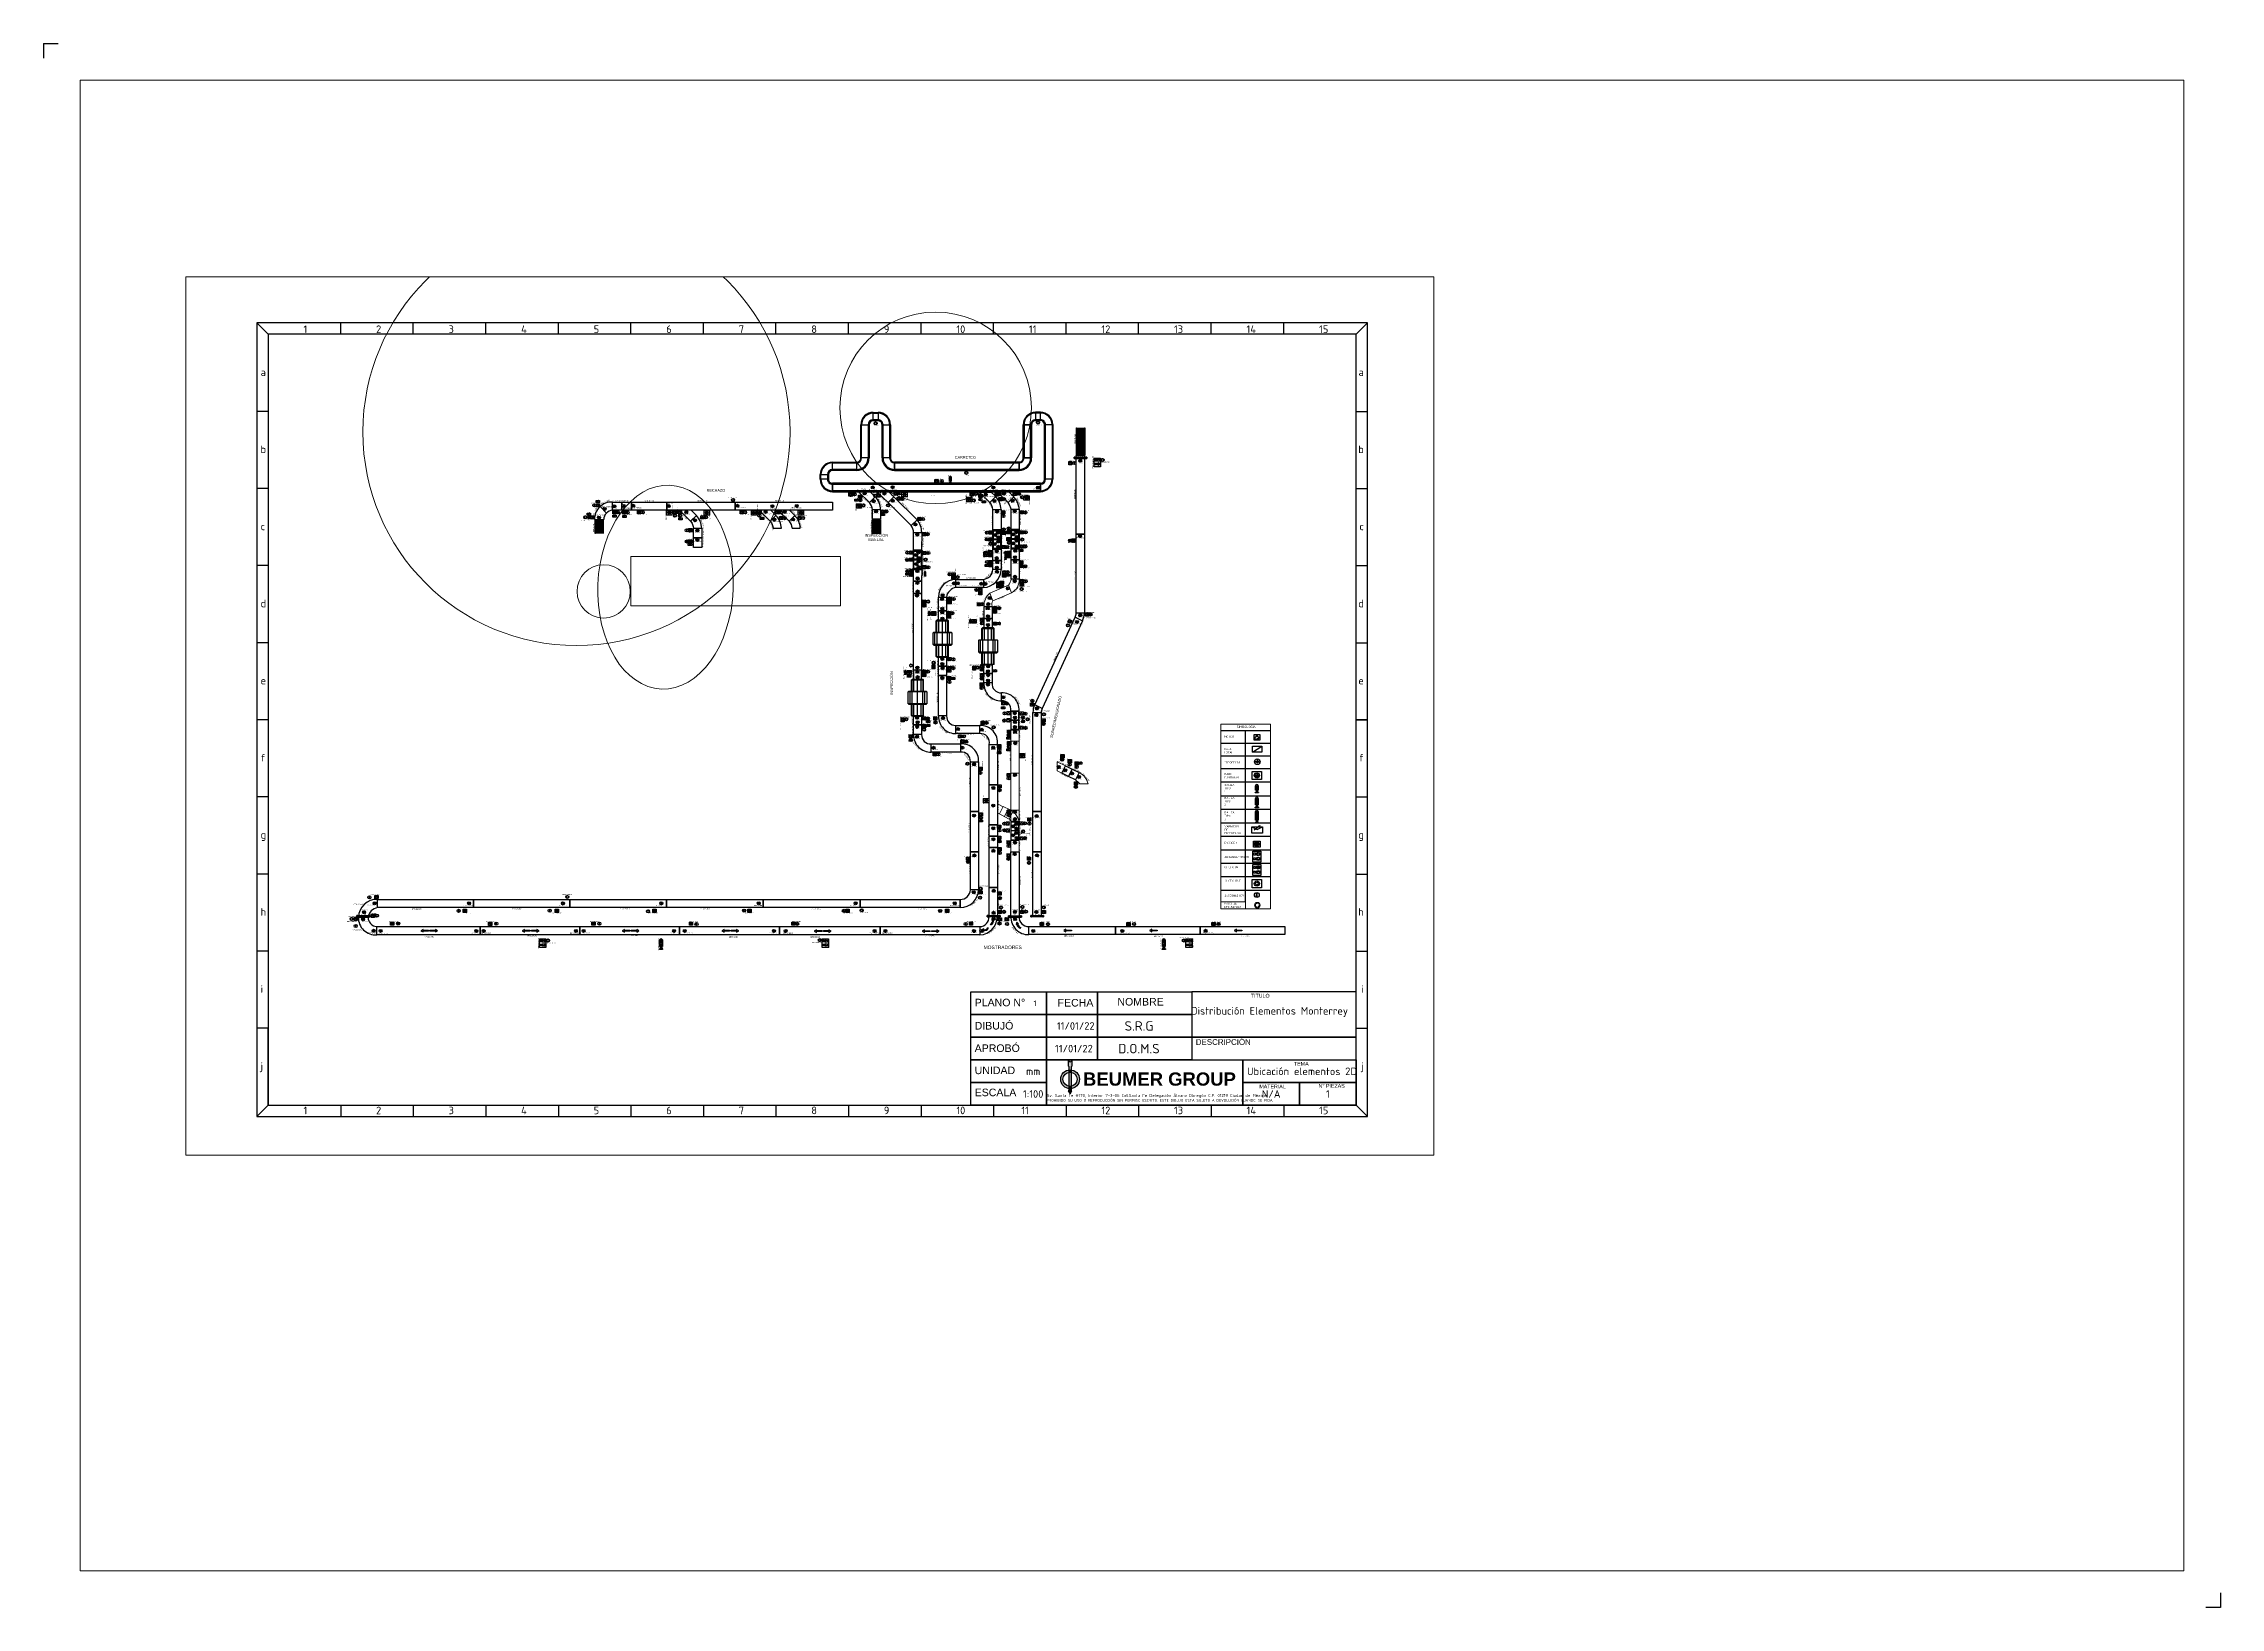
# Paper-space layout 'Layout 1' of a CAD drawing. Header units: inches. Extents: x -5 to 293, y -6 to 208.
# The model-space entities are those that its viewports show. They can reach past a viewport. Long polylines and large blocks are cut down to what shows.
import ezdxf
from ezdxf.enums import TextEntityAlignment as Align

# ---------------------------------------------------------------- set-up
doc = ezdxf.new("R2010")
doc.units = ezdxf.units.IN
doc.linetypes.add('DASHED', pattern=[0.75, 0.5, -0.25])
for name, color, linetype in [('Balizas', 7, 'Continuous'), ('Botoneras', 14, 'Continuous'), ('CAJETIN ATRIBUTOS', 7, 'Continuous'), ('CAJETIN TEXTOS', 7, 'Continuous'), ('Cortinas', 3, 'Continuous'), ('Desconector', 7, 'Continuous'), ('Encoder', 50, 'Continuous'), ('Motores', 7, 'Continuous'), ('PEC', 7, 'Continuous'), ('PEMERGENCIA', 1, 'Continuous'), ('VFrecuencia', 142, 'Continuous')]:
    doc.layers.add(name, color=color, linetype=linetype)
doc.layers.add('BGH_BLK_DET_Snap points', color=254, linetype='Continuous', plot=False)
for name, color, linetype, lineweight in [('lin1', 253, 'Continuous', 0), ('lin21', 210, 'Continuous', 0), ('NOMBRES', 7, 'Continuous', 0), ('NPE', 7, 'Continuous', 5), ('Num Motor', 7, 'Continuous', 0)]:
    doc.layers.add(name, color=color, linetype=linetype, lineweight=lineweight)
doc.styles.add('Annotative', font='arial.ttf', dxfattribs={"height": 250})
doc.styles.add('BGH_Text_3.5', font='arial.ttf', dxfattribs={"height": 0.140625})
doc.styles.add('Estilo1', font='isocteur.ttf')
doc.styles.add('ISO Proportional', font='isocp.shx')
doc.styles.add('isocop', font='isocp.shx')
doc.styles.get("Standard").update_dxf_attribs({"font": 'arial.ttf'})
doc.styles.add('TEXTO', font='isocpeur.ttf')

# ---------------------------------------------------------------- blocks, each defined once
blk = doc.blocks.new('*U89')
at = {"layer": 'CAJETIN ATRIBUTOS'}
blk.add_line((0, 1.5), (0, -1.5), dxfattribs=at)
blk = doc.blocks.new('*U90')
at = {"layer": 'CAJETIN ATRIBUTOS', "color": 0, "linetype": 'ByBlock', "lineweight": -2, "transparency": 16777216}
for p in [(0, 0), (19.2, 0), (38.4, 0), (57.6, 0), (76.8, 0), (96, 0), (115.2, 0), (134.4, 0), (153.6, 0), (172.8, 0), (192, 0), (211.2, 0), (230.4, 0), (249.6, 0)]:
    blk.add_blockref('*U89', p, dxfattribs=at)
blk = doc.blocks.new('*U87')
at = {"layer": 'CAJETIN ATRIBUTOS'}
blk.add_line((0, 1.5), (0, -1.5), dxfattribs=at)
blk = doc.blocks.new('*U88')
at = {"layer": 'CAJETIN ATRIBUTOS', "color": 0, "linetype": 'ByBlock', "lineweight": -2, "transparency": 16777216}
for p in [(0, 0), (19.2, 0), (38.4, 0), (57.6, 0), (76.8, 0), (96, 0), (115.2, 0), (134.4, 0), (153.6, 0), (172.8, 0), (192, 0), (211.2, 0), (230.4, 0), (249.6, 0)]:
    blk.add_blockref('*U87', p, dxfattribs=at)
blk = doc.blocks.new('cajetinqamx')
at = {"true_color": 0x2776bb}
h = blk.add_hatch(color=152, dxfattribs=at)
h.dxf.hatch_style = 1
h.paths.add_polyline_path([(-78.48, 12.35), (-78.48, 11.76, -0.371959), (-76.86, 9.89, -0.371959), (-78.48, 8.02), (-78.48, 7.42, 0.381951), (-76.27, 9.89, 0.381951)])
h.paths.add_polyline_path([(-81.23, 9.89, 0.381951), (-79.03, 7.42), (-79.03, 8.02, -0.371959), (-80.64, 9.89, -0.371959), (-79.03, 11.76), (-79.03, 12.35, 0.381951)])
h.paths.add_polyline_path([(-79.28, 13.45), (-79.03, 13.2), (-79.03, 12.35, -0.055755), (-78.48, 12.35), (-78.48, 13.2), (-78.22, 13.45), (-78.22, 14.95), (-78.75, 14.42), (-79.28, 14.95)])
h.paths.add_polyline_path([(-79.03, 12.35), (-79.03, 7.42, 0.055755), (-78.48, 7.42), (-78.48, 12.35, 0.055755)])
h = blk.add_hatch(color=7)
h.dxf.hatch_style = 1
h.paths.add_polyline_path([(-78.48, 12.35, 0.055755), (-79.03, 12.35), (-79.03, 11.76, -0.073324), (-78.48, 11.76)])
h.paths.add_polyline_path([(-78.48, 7.42), (-78.48, 8.02, -0.073324), (-79.03, 8.02), (-79.03, 7.42, 0.055755)])
at = {"ltscale": 3, "true_color": 0x2776bb}
h = blk.add_hatch(color=152, dxfattribs=at)
h.dxf.hatch_style = 1
h.paths.add_polyline_path([(-78.3, 6.85), (-78.48, 6.85), (-78.48, 7.42, -0.055755), (-79.03, 7.42), (-79.03, 6.54), (-78.75, 6.06)])
for p, q in [((-78.75, 14.42), (-79.28, 14.95)), ((-79.28, 14.95), (-79.28, 13.45)), ((-79.03, 13.2), (-79.28, 13.45)), ((-78.75, 14.42), (-78.22, 14.95)), ((-78.48, 13.2), (-78.22, 13.45)), ((-78.22, 13.45), (-78.22, 14.95))]:
    blk.add_line(p, q)
for points in [[(-79.03, 6.85), (-79.03, 13.2)], [(-78.48, 13.2), (-78.48, 6.85)]]:
    blk.add_lwpolyline(points)
at = {"ltscale": 3}
blk.add_lwpolyline([(-79.03, 6.85), (-79.21, 6.85), (-78.75, 6.06), (-78.3, 6.85), (-78.48, 6.85)], dxfattribs=at)
for radius in [2.48, 1.89]:
    blk.add_circle((-78.75, 9.89), radius)
at = {"layer": 'CAJETIN ATRIBUTOS'}
for p, q in [((-294, 210), (-291, 207)), ((-3, 207), (0, 210)), ((-291, 186.6), (-294, 186.6)), ((-3, 186.6), (0, 186.6)), ((-291, 166.2), (-294, 166.2)), ((-3, 166.2), (0, 166.2)), ((-291, 145.8), (-294, 145.8)), ((-3, 145.8), (0, 145.8)), ((-291, 125.4), (-294, 125.4)), ((-3, 125.4), (0, 125.4)), ((-291, 105), (-294, 105)), ((0, 105), (-3, 105)), ((-3, 105), (0, 105)), ((-291, 84.6), (-294, 84.6)), ((-3, 84.6), (0, 84.6)), ((-291, 64.2), (-294, 64.2)), ((-3, 64.2), (0, 64.2)), ((-291, 43.8), (-294, 43.8)), ((-3, 43.8), (0, 43.8)), ((0, 0), (0, 36)), ((-291, 23.4), (-294, 23.4)), ((-291, 3), (-291, 23.4)), ((-3, 23.4), (0, 23.4)), ((-18, 9), (-18, 3)), ((-294, 0), (-291, 3)), ((-3, 3), (0, 0))]:
    blk.add_line(p, q, dxfattribs=at)
for points in [[(0, 0), (0, 210), (-294, 210), (-294, 0)], [(-291, 3), (-3, 3), (-3, 207), (-291, 207)], [(-85, 27), (-105, 27), (-105, 33), (-85, 33)], [(-85, 33), (-71.5, 33), (-71.5, 27), (-85, 27)], [(-46.5, 27), (-71.5, 27), (-71.5, 33), (-46.5, 33)], [(-46.5, 21), (-3, 21), (-3, 33), (-46.5, 33)], [(-85, 21), (-105, 21), (-105, 27), (-85, 27)], [(-85, 27), (-71.5, 27), (-71.5, 21), (-85, 21)], [(-46.5, 21), (-71.5, 21), (-71.5, 27), (-46.5, 27)], [(-85, 15), (-105, 15), (-105, 21), (-85, 21)], [(-85, 21), (-71.5, 21), (-71.5, 15), (-85, 15)], [(-46.5, 15), (-71.5, 15), (-71.5, 21), (-46.5, 21)], [(-3, 21), (-46.5, 21), (-46.5, 15), (-3, 15)], [(-85, 9), (-105, 9), (-105, 15), (-85, 15)], [(-85, 15), (-33, 15), (-33, 3), (-85, 3)], [(-33, 15), (-3, 15), (-3, 9), (-33, 9)], [(-85, 3), (-105, 3), (-105, 9), (-85, 9)], [(-33, 9), (-18, 9), (-18, 3), (-33, 3)], [(-18, 9), (-3, 9), (-3, 3), (-18, 3)]]:
    blk.add_lwpolyline(points, close=True, dxfattribs=at)
at = {"layer": 'CAJETIN ATRIBUTOS', "xscale": -1, "rotation": 180}
blk.add_blockref('*U88', (-271.8, 208.5), dxfattribs=at)
at = {"layer": 'CAJETIN ATRIBUTOS'}
blk.add_blockref('*U90', (-271.8, 1.5), dxfattribs=at)
at = {"insert": (-75.33, 11.7), "char_height": 3.5, "attachment_point": 1}
blk.add_mtext_dynamic_manual_height_columns('{\\fArial|b1|i0|c0|p34;\\C152;\\c12285479;BEUMER \\C256;\\c0;GROUP}', width=44.729, gutter_width=12.5, heights=[0], dxfattribs=at)
at = {"insert": (-85, 6), "char_height": 0.8, "attachment_point": 1, "style": 'ISO Proportional'}
blk.add_mtext_dynamic_manual_height_columns('\\pxsm1,qd;Av. Santa Fe #170, Interior 7-3-06 Col.Santa Fe Delegación Álvaro Obregón C.P. 01219 Ciudad de México\\P\\pq*;{\\H0.875x;PROHIBIDO SU USO O REPRODUCCIÓN SIN PERMISO ESCRITO. ESTE DIBUJO ESTA SUJETO A DEVOLUCIÓN CUANDO SE PIDA.  }', width=51.9725, gutter_width=8.11, heights=[0], dxfattribs=at)
at = {"layer": 'CAJETIN ATRIBUTOS', "char_height": 2, "style": 'TEXTO'}
for s, width, insert, attachment_point in [('1', 2, (-281.65, 207.36), 7), ('2', 2, (-262.45, 207.36), 7), ('3', 2, (-243.25, 207.36), 7), ('4', 2, (-224.05, 207.36), 7), ('5', 2, (-204.85, 207.36), 7), ('6', 2, (-185.65, 207.36), 7), ('7', 2, (-166.45, 207.36), 7), ('8', 2, (-147.25, 207.36), 7), ('9', 2, (-128.05, 207.36), 7), ('10', 2, (-108.85, 207.36), 7), ('11', 2, (-89.65, 207.36), 7), ('12', 2, (-70.45, 207.36), 7), ('13', 2, (-51.25, 207.36), 7), ('14', 2, (-32.05, 207.36), 7), ('15', 2, (-12.85, 207.36), 7), ('a', 3.0718, (-293.02, 197.97), 1), ('a', 3.0718, (-0.98, 197.97), 3), ('b', 3.0718, (-293.02, 177.57), 1), ('b', 3.0718, (-0.98, 177.57), 3), ('c', 3.0718, (-293.02, 157.17), 1), ('c', 3.0718, (-0.98, 157.17), 3), ('d', 3.0718, (-293.02, 136.77), 1), ('d', 3.0718, (-0.98, 136.77), 3), ('e', 3.0718, (-293.02, 116.37), 1), ('e', 3.0718, (-0.98, 116.37), 3), ('f', 3.0718, (-293.02, 95.97), 1), ('f', 3.0718, (-0.98, 95.97), 3), ('g', 3.0718, (-293.02, 75.57), 1), ('g', 3.0718, (-0.98, 75.57), 3), ('h', 3.0718, (-293.02, 55.17), 1), ('h', 3.0718, (-0.98, 55.17), 3), ('i', 3.0718, (-293.02, 34.77), 1), ('i', 3.0718, (-0.98, 34.77), 3), ('j', 3.0718, (-293.02, 14.37), 1), ('j', 3.0718, (-0.98, 14.37), 3), ('1', 2, (-281.65, 2.64), 1), ('2', 2, (-262.45, 2.64), 1), ('3', 2, (-243.25, 2.64), 1), ('4', 2, (-224.05, 2.64), 1), ('5', 2, (-204.85, 2.64), 1), ('6', 2, (-185.65, 2.64), 1), ('7', 2, (-166.45, 2.64), 1), ('8', 2, (-147.25, 2.64), 1), ('9', 2, (-128.05, 2.64), 1), ('10', 2, (-108.85, 2.64), 1), ('11', 2, (-91.65, 2.64), 1), ('12', 2, (-70.45, 2.64), 1), ('13', 2, (-51.25, 2.64), 1), ('14', 2, (-32.05, 2.64), 1), ('15', 2, (-12.85, 2.64), 1)]:
    blk.add_mtext_dynamic_manual_height_columns(s, width=width, gutter_width=50, heights=[0], dxfattribs=dict(at, insert=insert, attachment_point=attachment_point))
at = {"layer": 'CAJETIN ATRIBUTOS', "style": 'TEXTO'}
for tag, height, p in [('XN.P', 1.5, (-88, 30)), ('XTITU', 3, (-30.41, 28)), ('XFECDIB', 2, (-77.25, 24)), ('D.O.M.S.', 2.5, (-60.5, 24)), ('XFECAP', 2, (-77.74, 18)), ('I.M.A', 2.5, (-60.5, 18)), ('XUN1', 2, (-88.5, 12)), ('XTEM', 2, (-18, 12)), ('XES', 2, (-88.5, 6)), ('XMATE', 2, (-25.5, 6)), ('XNUMPIE', 2, (-10.5, 6))]:
    blk.add_attdef(tag, text='', height=height, dxfattribs=at).set_placement(p, align=Align.MIDDLE_CENTER)
at = {"layer": 'CAJETIN TEXTOS', "attachment_point": 1}
for s, width, insert, char_height in [('PLANO N°', 14.103, (-104, 31.2), 2), ('FECHA', 9.6629, (-82.05, 31.14), 2), ('NOMBRE', 13.304, (-66.22, 31.4), 2), ('TITULO ', 16.601, (-30.9, 32.5), 1), ('DIBUJÓ', 12.4328, (-104, 25.05), 2), ('APROBÓ', 14.5219, (-104, 19.12), 2), ('DESCRIPCIÓN', 21.2011, (-45.46, 20.5), 1.5), ('UNIDAD', 18.7156, (-104, 13.25), 2), ('TEMA', 5.0048, (-19.48, 14.5), 1), ('ESCALA', 13.2155, (-104, 7.41), 2), ('MATERIAL', 7.9417, (-28.65, 8.5), 1), ('N° PIEZAS', 7.3363, (-12.96, 8.63), 1)]:
    blk.add_mtext_dynamic_manual_height_columns(s, width=width, gutter_width=12.5, heights=[0], dxfattribs=dict(at, insert=insert, char_height=char_height))
blk = doc.blocks.new('RaceTrack-638004670511195940', base_point=(344366.8, -90794.5, 130))
for points in [[(350256.8, -84906.6), (349631.7, -84906.6), (349631.7, -83823.9), (350256.8, -83823.9)], [(371267.6, -83814), (370643.3, -83814), (370643.3, -84897.3), (371267.6, -84897.3)], [(371267.6, -83914), (370642.8, -83914), (370642.8, -84769.3), (371267.6, -84769.3)], [(348029.1, -85428.1), (349114.1, -85428.1), (349114.1, -89718.2), (348029.1, -89718.2)], [(351861.2, -89720.2), (350776.2, -89720.2), (350776.2, -85426.6), (351861.2, -85426.6)], [(351761.1, -89720.2), (350904.2, -89720.2), (350904.2, -85426.6), (351761.1, -85426.6)], [(369995.7, -85417.9), (369142.6, -85417.9), (369142.6, -89707.9), (369995.7, -89707.9)], [(372874, -92467.1), (371787.8, -92467.1), (371787.8, -85416.5), (372874, -85416.5)], [(372774, -92467.2), (371915.8, -92467.2), (371915.8, -85416.5), (372774, -85416.5)], [(352405.6, -91345), (368498.4, -91345), (368498.4, -90254.6), (352405.6, -90254.6)], [(344369.6, -94082.5), (371271.5, -94082.5), (371271.5, -92987.3), (344369.6, -92987.3)], [(344367.5, -93127.5), (371271.1, -93127.5), (371271.1, -93970.3), (344367.5, -93970.3)]]:
    blk.add_lwpolyline(points, close=True)
for points, elevation in [([(350256.5, -84778.6), (349631.7, -84778.6), (349631.7, -83923.9), (350256.5, -83923.9)], -123), ([(348129.1, -85428), (348986.1, -85428), (348986.1, -89718.2), (348129.1, -89718.2)], -123), ([(369040.7, -85417.6), (370125.6, -85417.6), (370125.6, -89707.9), (369040.7, -89707.9)], 123), ([(347487.3, -91347.2), (344366.6, -91347.2), (344366.6, -90265.5), (347487.3, -90265.5)], -12), ([(347487.2, -91219.2), (344366.6, -91219.2), (344366.6, -90365.5), (347487.2, -90365.5)], -12), ([(352406.2, -90362), (368498.8, -90362), (368498.8, -91209.6), (352406.2, -91209.6)], -147), ([(342764.8, -91867.8), (343848.1, -91867.8), (343848.1, -92480.8), (342764.8, -92480.8)], 123), ([(342864.8, -91867.8), (343720.1, -91867.8), (343720.1, -92480.6), (342864.8, -92480.6)], -147)]:
    blk.add_lwpolyline(points, close=True, dxfattribs=dict(elevation=elevation))
for centre, radius, start, end in [((349632, -85426.8), 1602.9, 90.00848, 180.04718), ((350255.4, -85429.4), 1605.8, 0.09827, 89.97721), ((370643.9, -85417.6), 1603.3, 90.06836, 180), ((371266, -85422, -123), 1608, 0.19611, 89.9449), ((349632, -85426.8, -123), 1502.9, 90.009, 180.04718), ((350255.4, -85429.3), 1505.7, 0.10349, 89.97542), ((370643.9, -85417.6), 1503.3, 90.06836, 180), ((371266, -85422, 147), 1508, 0.20915, 89.9395), ((349632.5, -85427, -123), 648.4, 90.06388, 180.04318), ((350256.8, -85426.1, -123), 647.5, 360, 90.02615), ((370643.9, -85417.6), 648.3, 90.09613, 179.99999), ((371268.3, -85416.5, -123), 647.5, 359.98394, 90), ((349632.5, -85427), 520.4, 90.07976, 180.04736), ((350256.8, -85426.1), 519.5, 359.93876, 90.02612), ((370642.5, -85414.2, 246), 516.9, 89.91554, 180.36907), ((371268.3, -85416.5), 519.5, 0, 90), ((347486.2, -89719.3, -12), 544.9, 270.04723, 0.04726), ((347486.2, -89719.3, -147), 644.9, 270.04723, 0), ((347486.2, -89719.3, -123), 1499.9, 270.04053, 0), ((347486.2, -89719.3, -123), 1627.9, 270.0392, 0), ((352408, -89713.1, 123), 1631.8, 180.24752, 269.91535), ((352395.5, -89718.4, 147), 1491.3, 180.07027, 270.41168), ((352406.6, -89716.5, -147), 645.4, 180.02615, 269.96431), ((352394.3, -89721.6), 533.1, 179.47561, 271.2209), ((368485.5, -89704.9, 123), 1640.1, 270.44858, 359.89594), ((368499.5, -89713.4, 258), 541.2, 269.88118, 0.58479), ((368499.5, -89713.5, 123), 1496.1, 269.97326, 0.21273), ((368485.4, -89704.9, 147), 657.2, 271.16804, 359.73685), ((344367.1, -91867.8, -12), 1602.3, 90.01754, 180.02595), ((344367.1, -91867.8, -12), 1502.3, 90.02088, 180), ((344369.1, -91868.2, -282), 649, 90.22549, 179.96133), ((344369.2, -91868.3, 273), 521.1, 90.29508, 179.94695), ((344366.1, -92481.5, 123), 1601, 180, 270), ((344345.6, -92490), 1480.5, 179.67107, 270.84799), ((344366.1, -92481.5), 646, 180.00049, 270.30765), ((344346.2, -92489.7, -246), 498.2, 179.05041, 272.6924), ((371250.4, -92459.1), 668.7, 271.77888, 359.2484), ((371271.5, -92467.9, -147), 1502.5, 270, 0.02615), ((371271.5, -92467.9), 519.5, 270, 0.02615), ((371250.6, -92459.2), 1623.4, 270.73816, 359.69429)]:
    blk.add_arc(centre, radius, start, end)
blk = doc.blocks.new('Motor trifasico')
at = {"color": 116, "true_color": 0x136734}
for p, q in [((2057.25, 3405.53), (2057.25, 3406.32)), ((2057.25, 3406.32), (2058.13, 3406.31)), ((2064.88, 3406.27), (2064.88, 3400.48)), ((2066.56, 3406.31), (2066.56, 3400.77)), ((2068.17, 3406.26), (2068.17, 3400.66))]:
    blk.add_line(p, q, dxfattribs=at)
blk.add_lwpolyline([(2058.13, 3406.31), (2076.94, 3406.31), (2076.94, 3387.12), (2057.25, 3387.12), (2057.25, 3405.53)], dxfattribs=at)
blk.add_circle((2066.95, 3394.59), 6.2, dxfattribs=at)
blk.add_spline([(2067.37, 3392.62), (2068.46, 3393.62), (2069.38, 3392.62), (2070.64, 3393.7)], degree=3, dxfattribs=at)
at = {"color": 116, "true_color": 0x136734, "insert": (2063.76, 3398.24), "char_height": 2.5, "width": 4.4429, "attachment_point": 1, "style": 'isocop'}
blk.add_mtext('\\pxqc;{\\fLucida Sans|b1|i0|c0|p34; M\\P\\pq*;} {\\fLeelawadee|b0|i0|c0|p34;3}', dxfattribs=at)
blk = doc.blocks.new('Fotocelda')
at = {"color": 5}
for points in [[(1919.74, 3371.88), (1918.69, 3373.05), (1919.3, 3373.05), (1918.24, 3373.71), (1918.24, 3372.58), (1918.69, 3373.05)], [(1921.06, 3371.88), (1920.01, 3373.05), (1920.62, 3373.05), (1919.57, 3373.71), (1919.57, 3372.58), (1920.01, 3373.05)], [(1917.58, 3371.89), (1917.58, 3365.45), (1922.3, 3368.67), (1917.58, 3371.89), (1917.58, 3368.67), (1910.88, 3368.67), (1922.3, 3368.67), (1922.3, 3371.89), (1922.3, 3365.94), (1922.3, 3368.67), (1922.3, 3368.67), (1927.41, 3368.67)]]:
    blk.add_lwpolyline(points, dxfattribs=at)
blk.add_circle((1918.83, 3368.67), 9.83, dxfattribs=at)
blk = doc.blocks.new('Interruptor principal')
at = {"color": 32, "true_color": 0xcd6928}
for p, q in [((2040.03, 3398.7), (2040.03, 3399.22)), ((2036.58, 3398.7), (2040.03, 3398.7)), ((2036.58, 3398.7), (2036.58, 3398.29)), ((2037.63, 3395.16), (2038.95, 3396)), ((2036.1, 3395.16), (2037.63, 3395.16)), ((2038.95, 3395.16), (2040.27, 3395.16)), ((2036.1, 3393.91), (2037.63, 3393.91)), ((2037.63, 3393.91), (2038.95, 3394.75)), ((2038.95, 3393.91), (2040.27, 3393.91)), ((2037.63, 3392.6), (2038.95, 3393.43)), ((2036.1, 3392.6), (2037.63, 3392.6)), ((2038.95, 3392.6), (2040.27, 3392.6))]:
    blk.add_line(p, q, dxfattribs=at)
blk.add_line((2038.32, 3398.7), (2037, 3398.7))
at = {"color": 32, "linetype": 'DASHED', "true_color": 0xcd6928}
blk.add_line((2038.32, 3396.9), (2038.32, 3398.7), dxfattribs=at)
at = {"color": 32, "true_color": 0xcd6928}
blk.add_circle((2038.32, 3395.38), 5.57, dxfattribs=at)

msp = doc.modelspace()

# ---------------------------------------------------------------- linework, layer by layer
for p, q in [((375976.2, -85914.4, -756.1), (375964.4, -85914.4, 74)), ((375976.2, -85915.2, -756.1), (375964.4, -85915.2, 74)), ((375976.2, -85915.8, -756.1), (375964.4, -85915.8, 74)), ((375976.2, -85916.2, -756.1), (375964.4, -85916.2, 74)), ((375976.2, -85889.2, -756.1), (376941.4, -85889.2, -756.1)), ((375976.2, -85891, -756.1), (376941.4, -85891, -756.1)), ((375976.2, -85895, -756.1), (376941.4, -85895, -756.1)), ((375976.2, -85918, -756.1), (376941.4, -85918, -756.1)), ((376954.4, -85909), (376941.4, -85909, -756.1)), ((376954.4, -85915.2), (376941.4, -85915.2, -756.1)), ((376954.4, -85915.8), (376941.4, -85915.8, -756.1)), ((376954.4, -85916.2), (376941.4, -85916.2, -756.1)), ((375976.2, -85927.1, -756.1), (376941.4, -85927.1, -756.1)), ((375976.2, -85930.2, -756.1), (376941.4, -85930.2, -756.1)), ((375976.2, -85932.2, -756.1), (376941.4, -85932.2, -756.1)), ((375976.2, -86022.3, -756.1), (375964.4, -86022.3, 74)), ((375976.2, -86023.1, -756.1), (375964.4, -86023.1, 74)), ((375976.2, -86023.7, -756.1), (375964.4, -86023.7, 74)), ((375976.2, -86024.2, -756.1), (375964.4, -86024.2, 74)), ((375976.2, -85997.1, -756.1), (376941.4, -85997.1, -756.1)), ((375976.2, -85999, -756.1), (376941.4, -85999, -756.1)), ((375976.2, -86003, -756.1), (376941.4, -86003, -756.1)), ((375976.2, -86026, -756.1), (376941.4, -86026, -756.1)), ((376954.4, -86017), (376941.4, -86017, -756.1)), ((376954.4, -86023.1), (376941.4, -86023.1, -756.1)), ((376954.4, -86023.7), (376941.4, -86023.7, -756.1)), ((376954.4, -86024.2), (376941.4, -86024.2, -756.1)), ((375976.2, -86035, -756.1), (376941.4, -86035, -756.1)), ((375976.2, -86038.1, -756.1), (376941.4, -86038.1, -756.1)), ((375976.2, -86040.1, -756.1), (376941.4, -86040.1, -756.1)), ((375976.2, -86130.3, -756.1), (375964.4, -86130.3, 74)), ((375976.2, -86131.1, -756.1), (375964.4, -86131.1, 74)), ((375976.2, -86131.7, -756.1), (375964.4, -86131.7, 74)), ((375976.2, -86132.1, -756.1), (375964.4, -86132.1, 74)), ((375976.2, -86105.1, -756.1), (376941.4, -86105.1, -756.1)), ((375976.2, -86106.9, -756.1), (376941.4, -86106.9, -756.1)), ((375976.2, -86110.9, -756.1), (376941.4, -86110.9, -756.1)), ((375976.2, -86133.9, -756.1), (376941.4, -86133.9, -756.1)), ((375976.2, -86143, -756.1), (376941.4, -86143, -756.1)), ((375976.2, -86146.1, -756.1), (376941.4, -86146.1, -756.1)), ((375976.2, -86148.1, -756.1), (376941.4, -86148.1, -756.1)), ((376954.4, -86124.9), (376941.4, -86124.9, -756.1)), ((376954.4, -86131.1), (376941.4, -86131.1, -756.1)), ((376954.4, -86131.7), (376941.4, -86131.7, -756.1)), ((376954.4, -86132.1), (376941.4, -86132.1, -756.1)), ((375976.2, -86238.2, -756.1), (375964.4, -86238.2, 74)), ((375976.2, -86239, -756.1), (375964.4, -86239, 74)), ((375976.2, -86239.6, -756.1), (375964.4, -86239.6, 74)), ((375976.2, -86240.1, -756.1), (375964.4, -86240.1, 74)), ((375976.2, -86213, -756.1), (376941.4, -86213, -756.1)), ((375976.2, -86214.9, -756.1), (376941.4, -86214.9, -756.1)), ((375976.2, -86218.9, -756.1), (376941.4, -86218.9, -756.1)), ((375976.2, -86241.9, -756.1), (376941.4, -86241.9, -756.1)), ((375976.2, -86250.9, -756.1), (376941.4, -86250.9, -756.1)), ((375976.2, -86254, -756.1), (376941.4, -86254, -756.1)), ((375976.2, -86256, -756.1), (376941.4, -86256, -756.1)), ((376954.4, -86232.9), (376941.4, -86232.9, -756.1)), ((376954.4, -86239), (376941.4, -86239, -756.1)), ((376954.4, -86239.6), (376941.4, -86239.6, -756.1)), ((376954.4, -86240.1), (376941.4, -86240.1, -756.1)), ((375975.2, -86321, -756.1), (376940.4, -86321, -756.1)), ((375975.2, -86346.2, -756.1), (375963.5, -86346.2, 74)), ((375975.2, -86347, -756.1), (375963.5, -86347, 74)), ((375975.2, -86347.6, -756.1), (375963.5, -86347.6, 74)), ((375975.2, -86348, -756.1), (375963.5, -86348, 74)), ((375975.2, -86322.8, -756.1), (376940.4, -86322.8, -756.1)), ((375975.2, -86326.8, -756.1), (376940.4, -86326.8, -756.1)), ((375975.2, -86349.8, -756.1), (376940.4, -86349.8, -756.1)), ((375975.2, -86358.9, -756.1), (376940.4, -86358.9, -756.1)), ((375975.2, -86362, -756.1), (376940.4, -86362, -756.1)), ((375975.2, -86364, -756.1), (376940.4, -86364, -756.1)), ((376953.5, -86340.8), (376940.4, -86340.8, -756.1)), ((376953.5, -86347), (376940.4, -86347, -756.1)), ((376953.5, -86347.6), (376940.4, -86347.6, -756.1)), ((376953.5, -86348), (376940.4, -86348, -756.1)), ((375976.2, -86428.9, -756.1), (376941.4, -86428.9, -756.1)), ((375976.2, -86430.8, -756.1), (376941.4, -86430.8, -756.1)), ((375976.2, -86434.8, -756.1), (376941.4, -86434.8, -756.1)), ((375976.2, -86454.1, -756.1), (375964.4, -86454.1, 74)), ((375976.2, -86454.9, -756.1), (375964.4, -86454.9, 74)), ((375976.2, -86455.5, -756.1), (375964.4, -86455.5, 74)), ((375976.2, -86456, -756.1), (375964.4, -86456, 74)), ((375976.2, -86457.8, -756.1), (376941.4, -86457.8, -756.1)), ((375976.2, -86466.8, -756.1), (376941.4, -86466.8, -756.1)), ((375976.2, -86469.9, -756.1), (376941.4, -86469.9, -756.1)), ((375976.2, -86471.9, -756.1), (376941.4, -86471.9, -756.1)), ((376954.4, -86448.8), (376941.4, -86448.8, -756.1)), ((376954.4, -86454.9), (376941.4, -86454.9, -756.1)), ((376954.4, -86455.5), (376941.4, -86455.5, -756.1)), ((376954.4, -86456), (376941.4, -86456, -756.1)), ((375976.2, -86536.9, -756.1), (376941.4, -86536.9, -756.1)), ((375976.2, -86538.7, -756.1), (376941.4, -86538.7, -756.1)), ((375976.2, -86542.7, -756.1), (376941.4, -86542.7, -756.1)), ((375976.2, -86562.1, -756.1), (375964.4, -86562.1, 74)), ((375976.2, -86562.9, -756.1), (375964.4, -86562.9, 74)), ((375976.2, -86563.5, -756.1), (375964.4, -86563.5, 74)), ((375976.2, -86563.9, -756.1), (375964.4, -86563.9, 74)), ((375976.2, -86565.7, -756.1), (376941.4, -86565.7, -756.1)), ((375976.2, -86574.8, -756.1), (376941.4, -86574.8, -756.1)), ((375976.2, -86577.9, -756.1), (376941.4, -86577.9, -756.1)), ((375976.2, -86579.9, -756.1), (376941.4, -86579.9, -756.1)), ((376954.4, -86556.7), (376941.4, -86556.7, -756.1)), ((376954.4, -86562.9), (376941.4, -86562.9, -756.1)), ((376954.4, -86563.5), (376941.4, -86563.5, -756.1)), ((376954.4, -86563.9), (376941.4, -86563.9, -756.1)), ((375976.2, -86644.7, -756.1), (376941.4, -86644.7, -756.1)), ((375976.2, -86646.6, -756.1), (376941.4, -86646.6, -756.1)), ((375976.2, -86650.5, -756.1), (376941.4, -86650.5, -756.1)), ((376954.4, -86664.6), (376941.4, -86664.6, -756.1)), ((375976.2, -86669.9, -756.1), (375964.4, -86669.9, 74)), ((375976.2, -86670.7, -756.1), (375964.4, -86670.7, 74)), ((375976.2, -86671.3, -756.1), (375964.4, -86671.3, 74)), ((375976.2, -86671.8, -756.1), (375964.4, -86671.8, 74)), ((375976.2, -86673.6, -756.1), (376941.4, -86673.6, -756.1)), ((375976.2, -86682.6, -756.1), (376941.4, -86682.6, -756.1)), ((375976.2, -86685.7, -756.1), (376941.4, -86685.7, -756.1)), ((375976.2, -86687.7, -756.1), (376941.4, -86687.7, -756.1)), ((376954.4, -86670.7), (376941.4, -86670.7, -756.1)), ((376954.4, -86671.3), (376941.4, -86671.3, -756.1)), ((376954.4, -86671.8), (376941.4, -86671.8, -756.1)), ((375976.2, -86778, -756.1), (375964.4, -86778, 74)), ((375976.2, -86778.8, -756.1), (375964.4, -86778.8, 74)), ((375976.2, -86779.4, -756.1), (375964.4, -86779.4, 74)), ((375976.2, -86779.8, -756.1), (375964.4, -86779.8, 74)), ((375976.2, -86752.8, -756.1), (376941.4, -86752.8, -756.1)), ((375976.2, -86754.6, -756.1), (376941.4, -86754.6, -756.1)), ((375976.2, -86758.6, -756.1), (376941.4, -86758.6, -756.1)), ((375976.2, -86781.6, -756.1), (376941.4, -86781.6, -756.1)), ((376954.4, -86772.6), (376941.4, -86772.6, -756.1)), ((376954.4, -86778.8), (376941.4, -86778.8, -756.1)), ((376954.4, -86779.4), (376941.4, -86779.4, -756.1)), ((376954.4, -86779.8), (376941.4, -86779.8, -756.1)), ((375976.2, -86790.7, -756.1), (376941.4, -86790.7, -756.1)), ((375976.2, -86793.8, -756.1), (376941.4, -86793.8, -756.1)), ((375976.2, -86795.8, -756.1), (376941.4, -86795.8, -756.1)), ((375976.2, -86885.9, -756.1), (375964.4, -86885.9, 74)), ((375976.2, -86886.7, -756.1), (375964.4, -86886.7, 74)), ((375976.2, -86887.3, -756.1), (375964.4, -86887.3, 74)), ((375976.2, -86887.8, -756.1), (375964.4, -86887.8, 74)), ((375976.2, -86860.7, -756.1), (376941.4, -86860.7, -756.1)), ((375976.2, -86862.6, -756.1), (376941.4, -86862.6, -756.1)), ((375976.2, -86866.6, -756.1), (376941.4, -86866.6, -756.1)), ((375976.2, -86889.6, -756.1), (376941.4, -86889.6, -756.1)), ((375976.2, -86898.6, -756.1), (376941.4, -86898.6, -756.1)), ((376954.4, -86880.6), (376941.4, -86880.6, -756.1)), ((376954.4, -86886.7), (376941.4, -86886.7, -756.1)), ((376954.4, -86887.3), (376941.4, -86887.3, -756.1)), ((376954.4, -86887.8), (376941.4, -86887.8, -756.1)), ((375976.2, -86901.7, -756.1), (376941.4, -86901.7, -756.1)), ((375976.2, -86903.7, -756.1), (376941.4, -86903.7, -756.1)), ((375975.2, -86993.9, -756.1), (375963.5, -86993.9, 74)), ((375975.2, -86994.7, -756.1), (375963.5, -86994.7, 74)), ((375975.2, -86995.3, -756.1), (375963.5, -86995.3, 74)), ((375975.2, -86995.7, -756.1), (375963.5, -86995.7, 74)), ((375975.2, -86968.7, -756.1), (376940.4, -86968.7, -756.1)), ((375975.2, -86970.5, -756.1), (376940.4, -86970.5, -756.1)), ((375975.2, -86974.5, -756.1), (376940.4, -86974.5, -756.1)), ((375975.2, -86997.5, -756.1), (376940.4, -86997.5, -756.1)), ((375975.2, -87006.6, -756.1), (376940.4, -87006.6, -756.1)), ((375975.2, -87009.7, -756.1), (376940.4, -87009.7, -756.1)), ((375975.2, -87011.7, -756.1), (376940.4, -87011.7, -756.1)), ((376953.5, -86988.5), (376940.4, -86988.5, -756.1)), ((376953.5, -86994.7), (376940.4, -86994.7, -756.1)), ((376953.5, -86995.3), (376940.4, -86995.3, -756.1)), ((376953.5, -86995.7), (376940.4, -86995.7, -756.1)), ((375976.2, -87101.9, -756.1), (375964.4, -87101.9, 74)), ((375976.2, -87102.7, -756.1), (375964.4, -87102.7, 74)), ((375976.2, -87103.3, -756.1), (375964.4, -87103.3, 74)), ((375976.2, -87103.7, -756.1), (375964.4, -87103.7, 74)), ((375976.2, -87076.7, -756.1), (376941.4, -87076.7, -756.1)), ((375976.2, -87078.5, -756.1), (376941.4, -87078.5, -756.1)), ((375976.2, -87082.5, -756.1), (376941.4, -87082.5, -756.1)), ((375976.2, -87105.5, -756.1), (376941.4, -87105.5, -756.1)), ((375976.2, -87114.6, -756.1), (376941.4, -87114.6, -756.1)), ((375976.2, -87117.7, -756.1), (376941.4, -87117.7, -756.1)), ((375976.2, -87119.7, -756.1), (376941.4, -87119.7, -756.1)), ((376954.4, -87096.5), (376941.4, -87096.5, -756.1)), ((376954.4, -87102.7), (376941.4, -87102.7, -756.1)), ((376954.4, -87103.3), (376941.4, -87103.3, -756.1)), ((376954.4, -87103.7), (376941.4, -87103.7, -756.1)), ((375976.2, -87184.6, -756.1), (376941.4, -87184.6, -756.1)), ((375976.2, -87186.4, -756.1), (376941.4, -87186.4, -756.1)), ((375976.2, -87209.8, -756.1), (375964.4, -87209.8, 74)), ((375976.2, -87210.6, -756.1), (375964.4, -87210.6, 74)), ((375976.2, -87211.2, -756.1), (375964.4, -87211.2, 74)), ((375976.2, -87211.6, -756.1), (375964.4, -87211.6, 74)), ((375976.2, -87190.4, -756.1), (376941.4, -87190.4, -756.1)), ((375976.2, -87213.4, -756.1), (376941.4, -87213.4, -756.1)), ((375976.2, -87222.5, -756.1), (376941.4, -87222.5, -756.1)), ((375976.2, -87225.6, -756.1), (376941.4, -87225.6, -756.1)), ((375976.2, -87227.6, -756.1), (376941.4, -87227.6, -756.1)), ((376954.4, -87204.4), (376941.4, -87204.4, -756.1)), ((376954.4, -87210.6), (376941.4, -87210.6, -756.1)), ((376954.4, -87211.2), (376941.4, -87211.2, -756.1)), ((376954.4, -87211.6), (376941.4, -87211.6, -756.1)), ((375976.2, -87292.5, -756.1), (376941.4, -87292.5, -756.1)), ((375976.2, -87294.4, -756.1), (376941.4, -87294.4, -756.1)), ((375976.2, -87298.4, -756.1), (376941.4, -87298.4, -756.1)), ((375976.2, -87317.7, -756.1), (375964.4, -87317.7, 74)), ((375976.2, -87318.5, -756.1), (375964.4, -87318.5, 74)), ((375976.2, -87319.1, -756.1), (375964.4, -87319.1, 74)), ((375976.2, -87319.6, -756.1), (375964.4, -87319.6, 74)), ((375976.2, -87321.4, -756.1), (376941.4, -87321.4, -756.1)), ((375976.2, -87330.4, -756.1), (376941.4, -87330.4, -756.1)), ((375976.2, -87333.5, -756.1), (376941.4, -87333.5, -756.1)), ((375976.2, -87335.5, -756.1), (376941.4, -87335.5, -756.1)), ((376954.4, -87312.4), (376941.4, -87312.4, -756.1)), ((376954.4, -87318.5), (376941.4, -87318.5, -756.1)), ((376954.4, -87319.1), (376941.4, -87319.1, -756.1)), ((376954.4, -87319.6), (376941.4, -87319.6, -756.1)), ((375976.2, -87400.5, -756.1), (376941.4, -87400.5, -756.1)), ((375976.2, -87402.3, -756.1), (376941.4, -87402.3, -756.1)), ((375976.2, -87406.3, -756.1), (376941.4, -87406.3, -756.1)), ((375976.2, -87425.7, -756.1), (375964.4, -87425.7, 74)), ((375976.2, -87426.5, -756.1), (375964.4, -87426.5, 74)), ((375976.2, -87427.1, -756.1), (375964.4, -87427.1, 74)), ((375976.2, -87427.5, -756.1), (375964.4, -87427.5, 74)), ((375976.2, -87429.3, -756.1), (376941.4, -87429.3, -756.1)), ((375976.2, -87438.4, -756.1), (376941.4, -87438.4, -756.1)), ((375976.2, -87441.5, -756.1), (376941.4, -87441.5, -756.1)), ((375976.2, -87443.5, -756.1), (376941.4, -87443.5, -756.1)), ((376954.4, -87420.3), (376941.4, -87420.3, -756.1)), ((376954.4, -87426.5), (376941.4, -87426.5, -756.1)), ((376954.4, -87427.1), (376941.4, -87427.1, -756.1)), ((376954.4, -87427.5), (376941.4, -87427.5, -756.1)), ((375976.2, -87533.6, -756.1), (375964.4, -87533.6, 74)), ((375976.2, -87534.3, -756.1), (375964.4, -87534.3, 74)), ((375976.2, -87508.4, -756.1), (376941.4, -87508.4, -756.1)), ((375976.2, -87510.2, -756.1), (376941.4, -87510.2, -756.1)), ((375976.2, -87514.2, -756.1), (376941.4, -87514.2, -756.1)), ((376954.4, -87528.2), (376941.4, -87528.2, -756.1)), ((376954.4, -87534.3), (376941.4, -87534.3, -756.1)), ((375976.2, -87534.9, -756.1), (375964.4, -87534.9, 74)), ((375976.2, -87535.4, -756.1), (375964.4, -87535.4, 74)), ((375976.2, -87537.2, -756.1), (376941.4, -87537.2, -756.1)), ((375976.2, -87546.2, -756.1), (376941.4, -87546.2, -756.1)), ((375976.2, -87549.4, -756.1), (376941.4, -87549.4, -756.1)), ((375976.2, -87551.3, -756.1), (376941.4, -87551.3, -756.1)), ((376954.4, -87534.9), (376941.4, -87534.9, -756.1)), ((376954.4, -87535.4), (376941.4, -87535.4, -756.1)), ((375976.2, -87632.5, -756.1), (376941.4, -87632.5, -756.1)), ((375976.2, -87634.4, -756.1), (376941.4, -87634.4, -756.1)), ((375976.2, -87638.4, -756.1), (376941.4, -87638.4, -756.1)), ((375976.2, -87657.7, -756.1), (375964.4, -87657.7, 74)), ((375976.2, -87658.5, -756.1), (375964.4, -87658.5, 74)), ((375976.2, -87659.1, -756.1), (375964.4, -87659.1, 74)), ((375976.2, -87659.6, -756.1), (375964.4, -87659.6, 74)), ((375976.2, -87661.4, -756.1), (376941.4, -87661.4, -756.1)), ((375976.2, -87670.4, -756.1), (376941.4, -87670.4, -756.1)), ((375976.2, -87673.5, -756.1), (376941.4, -87673.5, -756.1)), ((375976.2, -87675.5, -756.1), (376941.4, -87675.5, -756.1)), ((376954.4, -87652.4), (376941.4, -87652.4, -756.1)), ((376954.4, -87658.5), (376941.4, -87658.5, -756.1)), ((376954.4, -87659.1), (376941.4, -87659.1, -756.1)), ((376954.4, -87659.6), (376941.4, -87659.6, -756.1)), ((375976.2, -87740.5, -756.1), (376941.4, -87740.5, -756.1)), ((375976.2, -87742.3, -756.1), (376941.4, -87742.3, -756.1)), ((375976.2, -87746.3, -756.1), (376941.4, -87746.3, -756.1)), ((376954.4, -87760.3), (376941.4, -87760.3, -756.1)), ((375976.2, -87765.7, -756.1), (375964.4, -87765.7, 74)), ((375976.2, -87766.5, -756.1), (375964.4, -87766.5, 74)), ((375976.2, -87767.1, -756.1), (375964.4, -87767.1, 74)), ((375976.2, -87767.5, -756.1), (375964.4, -87767.5, 74)), ((375976.2, -87769.3, -756.1), (376941.4, -87769.3, -756.1)), ((375976.2, -87778.4, -756.1), (376941.4, -87778.4, -756.1)), ((375976.2, -87781.5, -756.1), (376941.4, -87781.5, -756.1)), ((375976.2, -87783.5, -756.1), (376941.4, -87783.5, -756.1)), ((376954.4, -87766.5), (376941.4, -87766.5, -756.1)), ((376954.4, -87767.1), (376941.4, -87767.1, -756.1)), ((376954.4, -87767.5), (376941.4, -87767.5, -756.1)), ((375976.2, -87873.6, -756.1), (375964.4, -87873.6, 74)), ((375976.2, -87874.4, -756.1), (375964.4, -87874.4, 74)), ((375976.2, -87875, -756.1), (375964.4, -87875, 74)), ((375976.2, -87875.5, -756.1), (375964.4, -87875.5, 74)), ((375976.2, -87848.4, -756.1), (376941.4, -87848.4, -756.1)), ((375976.2, -87850.3, -756.1), (376941.4, -87850.3, -756.1)), ((375976.2, -87854.3, -756.1), (376941.4, -87854.3, -756.1)), ((375976.2, -87877.3, -756.1), (376941.4, -87877.3, -756.1)), ((376954.4, -87868.3), (376941.4, -87868.3, -756.1)), ((376954.4, -87874.4), (376941.4, -87874.4, -756.1)), ((376954.4, -87875), (376941.4, -87875, -756.1)), ((376954.4, -87875.5), (376941.4, -87875.5, -756.1)), ((375976.2, -87886.3, -756.1), (376941.4, -87886.3, -756.1)), ((375976.2, -87889.4, -756.1), (376941.4, -87889.4, -756.1)), ((375976.2, -87891.4, -756.1), (376941.4, -87891.4, -756.1)), ((375976.2, -87981.6, -756.1), (375964.4, -87981.6, 74)), ((375976.2, -87982.4, -756.1), (375964.4, -87982.4, 74)), ((375976.2, -87983, -756.1), (375964.4, -87983, 74)), ((375976.2, -87983.4, -756.1), (375964.4, -87983.4, 74)), ((375976.2, -87956.4, -756.1), (376941.4, -87956.4, -756.1)), ((375976.2, -87958.2, -756.1), (376941.4, -87958.2, -756.1)), ((375976.2, -87962.2, -756.1), (376941.4, -87962.2, -756.1)), ((375976.2, -87985.2, -756.1), (376941.4, -87985.2, -756.1)), ((375976.2, -87994.3, -756.1), (376941.4, -87994.3, -756.1)), ((376954.4, -87976.2), (376941.4, -87976.2, -756.1)), ((376954.4, -87982.4), (376941.4, -87982.4, -756.1)), ((376954.4, -87983), (376941.4, -87983, -756.1)), ((376954.4, -87983.4), (376941.4, -87983.4, -756.1)), ((375976.2, -87997.4, -756.1), (376941.4, -87997.4, -756.1)), ((375976.2, -87999.4, -756.1), (376941.4, -87999.4, -756.1)), ((375975.2, -88089.5, -756.1), (375963.5, -88089.5, 74)), ((375975.2, -88090.3, -756.1), (375963.5, -88090.3, 74)), ((375975.2, -88090.9, -756.1), (375963.5, -88090.9, 74)), ((375975.2, -88091.4, -756.1), (375963.5, -88091.4, 74)), ((375975.2, -88064.3, -756.1), (376940.4, -88064.3, -756.1)), ((375975.2, -88066.2, -756.1), (376940.4, -88066.2, -756.1)), ((375975.2, -88070.2, -756.1), (376940.4, -88070.2, -756.1)), ((375975.2, -88093.2, -756.1), (376940.4, -88093.2, -756.1)), ((375975.2, -88102.2, -756.1), (376940.4, -88102.2, -756.1)), ((375975.2, -88105.3, -756.1), (376940.4, -88105.3, -756.1)), ((375975.2, -88107.3, -756.1), (376940.4, -88107.3, -756.1)), ((376953.5, -88084.2), (376940.4, -88084.2, -756.1)), ((376953.5, -88090.3), (376940.4, -88090.3, -756.1)), ((376953.5, -88090.9), (376940.4, -88090.9, -756.1)), ((376953.5, -88091.4), (376940.4, -88091.4, -756.1)), ((375976.2, -88197.5, -756.1), (375964.4, -88197.5, 74)), ((375976.2, -88198.3, -756.1), (375964.4, -88198.3, 74)), ((375976.2, -88198.9, -756.1), (375964.4, -88198.9, 74)), ((375976.2, -88199.3, -756.1), (375964.4, -88199.3, 74)), ((375976.2, -88172.3, -756.1), (376941.4, -88172.3, -756.1)), ((375976.2, -88174.1, -756.1), (376941.4, -88174.1, -756.1)), ((375976.2, -88178.1, -756.1), (376941.4, -88178.1, -756.1)), ((375976.2, -88201.1, -756.1), (376941.4, -88201.1, -756.1)), ((375976.2, -88210.2, -756.1), (376941.4, -88210.2, -756.1)), ((375976.2, -88213.3, -756.1), (376941.4, -88213.3, -756.1)), ((375976.2, -88215.3, -756.1), (376941.4, -88215.3, -756.1)), ((376954.4, -88192.1), (376941.4, -88192.1, -756.1)), ((376954.4, -88198.3), (376941.4, -88198.3, -756.1)), ((376954.4, -88198.9), (376941.4, -88198.9, -756.1)), ((376954.4, -88199.3), (376941.4, -88199.3, -756.1)), ((375976.2, -88280.2, -756.1), (376941.4, -88280.2, -756.1)), ((375976.2, -88282.1, -756.1), (376941.4, -88282.1, -756.1)), ((375976.2, -88305.4, -756.1), (375964.4, -88305.4, 74)), ((375976.2, -88306.2, -756.1), (375964.4, -88306.2, 74)), ((375976.2, -88306.8, -756.1), (375964.4, -88306.8, 74)), ((375976.2, -88307.3, -756.1), (375964.4, -88307.3, 74)), ((375976.2, -88286.1, -756.1), (376941.4, -88286.1, -756.1)), ((375976.2, -88309.1, -756.1), (376941.4, -88309.1, -756.1)), ((375976.2, -88318.1, -756.1), (376941.4, -88318.1, -756.1)), ((375976.2, -88321.2, -756.1), (376941.4, -88321.2, -756.1)), ((375976.2, -88323.2, -756.1), (376941.4, -88323.2, -756.1)), ((376954.4, -88300.1), (376941.4, -88300.1, -756.1)), ((376954.4, -88306.2), (376941.4, -88306.2, -756.1)), ((376954.4, -88306.8), (376941.4, -88306.8, -756.1)), ((376954.4, -88307.3), (376941.4, -88307.3, -756.1)), ((375976.2, -88388.1, -756.1), (376941.4, -88388.1, -756.1)), ((375976.2, -88389.9, -756.1), (376941.4, -88389.9, -756.1)), ((375976.2, -88393.9, -756.1), (376941.4, -88393.9, -756.1)), ((375976.2, -88413.3, -756.1), (375964.4, -88413.3, 74)), ((375976.2, -88414, -756.1), (375964.4, -88414, 74)), ((375976.2, -88414.6, -756.1), (375964.4, -88414.6, 74)), ((375976.2, -88415.1, -756.1), (375964.4, -88415.1, 74)), ((375976.2, -88416.9, -756.1), (376941.4, -88416.9, -756.1)), ((375976.2, -88425.9, -756.1), (376941.4, -88425.9, -756.1)), ((375976.2, -88429.1, -756.1), (376941.4, -88429.1, -756.1)), ((375976.2, -88431, -756.1), (376941.4, -88431, -756.1)), ((376954.4, -88407.9), (376941.4, -88407.9, -756.1)), ((376954.4, -88414), (376941.4, -88414, -756.1)), ((376954.4, -88414.6), (376941.4, -88414.6, -756.1)), ((376954.4, -88415.1), (376941.4, -88415.1, -756.1)), ((375976.2, -88496.1, -756.1), (376941.4, -88496.1, -756.1)), ((375976.2, -88498, -756.1), (376941.4, -88498, -756.1)), ((375976.2, -88502, -756.1), (376941.4, -88502, -756.1)), ((375976.2, -88521.3, -756.1), (375964.4, -88521.3, 74)), ((375976.2, -88522.1, -756.1), (375964.4, -88522.1, 74)), ((375976.2, -88522.7, -756.1), (375964.4, -88522.7, 74)), ((375976.2, -88523.2, -756.1), (375964.4, -88523.2, 74)), ((375976.2, -88525, -756.1), (376941.4, -88525, -756.1)), ((375976.2, -88534, -756.1), (376941.4, -88534, -756.1)), ((375976.2, -88537.1, -756.1), (376941.4, -88537.1, -756.1)), ((375976.2, -88539.1, -756.1), (376941.4, -88539.1, -756.1)), ((376954.4, -88516), (376941.4, -88516, -756.1)), ((376954.4, -88522.1), (376941.4, -88522.1, -756.1)), ((376954.4, -88522.7), (376941.4, -88522.7, -756.1)), ((376954.4, -88523.2), (376941.4, -88523.2, -756.1)), ((375976.2, -88629.3, -756.1), (375964.4, -88629.3, 74)), ((375976.2, -88630.1, -756.1), (375964.4, -88630.1, 74)), ((375976.2, -88630.7, -756.1), (375964.4, -88630.7, 74)), ((375976.2, -88604.1, -756.1), (376941.4, -88604.1, -756.1)), ((375976.2, -88605.9, -756.1), (376941.4, -88605.9, -756.1)), ((375976.2, -88609.9, -756.1), (376941.4, -88609.9, -756.1)), ((376954.4, -88623.9), (376941.4, -88623.9, -756.1)), ((376954.4, -88630.1), (376941.4, -88630.1, -756.1)), ((376954.4, -88630.7), (376941.4, -88630.7, -756.1)), ((375976.2, -88631.1, -756.1), (375964.4, -88631.1, 74)), ((375976.2, -88632.9, -756.1), (376941.4, -88632.9, -756.1)), ((375976.2, -88642, -756.1), (376941.4, -88642, -756.1)), ((375976.2, -88645.1, -756.1), (376941.4, -88645.1, -756.1)), ((375976.2, -88647.1, -756.1), (376941.4, -88647.1, -756.1)), ((376954.4, -88631.1), (376941.4, -88631.1, -756.1)), ((375975.2, -88737.2, -756.1), (375963.5, -88737.2, 74)), ((375975.2, -88738, -756.1), (375963.5, -88738, 74)), ((375975.2, -88738.6, -756.1), (375963.5, -88738.6, 74)), ((375975.2, -88739.1, -756.1), (375963.5, -88739.1, 74)), ((375975.2, -88712, -756.1), (376940.4, -88712, -756.1)), ((375975.2, -88713.9, -756.1), (376940.4, -88713.9, -756.1)), ((375975.2, -88717.9, -756.1), (376940.4, -88717.9, -756.1)), ((375975.2, -88740.9, -756.1), (376940.4, -88740.9, -756.1)), ((376953.5, -88731.9), (376940.4, -88731.9, -756.1)), ((376953.5, -88738), (376940.4, -88738, -756.1)), ((376953.5, -88738.6), (376940.4, -88738.6, -756.1)), ((376953.5, -88739.1), (376940.4, -88739.1, -756.1)), ((375975.2, -88749.9, -756.1), (376940.4, -88749.9, -756.1)), ((375975.2, -88753, -756.1), (376940.4, -88753, -756.1)), ((375975.2, -88755, -756.1), (376940.4, -88755, -756.1)), ((375976.2, -88845.2, -756.1), (375964.4, -88845.2, 74)), ((375976.2, -88846, -756.1), (375964.4, -88846, 74)), ((375976.2, -88846.6, -756.1), (375964.4, -88846.6, 74)), ((375976.2, -88847.1, -756.1), (375964.4, -88847.1, 74)), ((375976.2, -88820, -756.1), (376941.4, -88820, -756.1)), ((375976.2, -88821.9, -756.1), (376941.4, -88821.9, -756.1)), ((375976.2, -88825.9, -756.1), (376941.4, -88825.9, -756.1)), ((375976.2, -88848.9, -756.1), (376941.4, -88848.9, -756.1)), ((375976.2, -88857.9, -756.1), (376941.4, -88857.9, -756.1)), ((375976.2, -88861, -756.1), (376941.4, -88861, -756.1)), ((376954.4, -88839.9), (376941.4, -88839.9, -756.1)), ((376954.4, -88846), (376941.4, -88846, -756.1)), ((376954.4, -88846.6), (376941.4, -88846.6, -756.1)), ((376954.4, -88847.1), (376941.4, -88847.1, -756.1)), ((375976.2, -88863, -756.1), (376941.4, -88863, -756.1)), ((375976.2, -88953.1, -756.1), (375964.4, -88953.1, 74)), ((375976.2, -88953.9, -756.1), (375964.4, -88953.9, 74)), ((375976.2, -88954.5, -756.1), (375964.4, -88954.5, 74)), ((375976.2, -88955, -756.1), (375964.4, -88955, 74)), ((375976.2, -88927.9, -756.1), (376941.4, -88927.9, -756.1)), ((375976.2, -88929.8, -756.1), (376941.4, -88929.8, -756.1)), ((375976.2, -88933.8, -756.1), (376941.4, -88933.8, -756.1)), ((375976.2, -88956.8, -756.1), (376941.4, -88956.8, -756.1)), ((375976.2, -88965.8, -756.1), (376941.4, -88965.8, -756.1)), ((375976.2, -88968.9, -756.1), (376941.4, -88968.9, -756.1)), ((375976.2, -88970.9, -756.1), (376941.4, -88970.9, -756.1)), ((376954.4, -88947.8), (376941.4, -88947.8, -756.1)), ((376954.4, -88953.9), (376941.4, -88953.9, -756.1)), ((376954.4, -88954.5), (376941.4, -88954.5, -756.1)), ((376954.4, -88955), (376941.4, -88955, -756.1)), ((375976.2, -89061.1, -756.1), (375964.4, -89061.1, 74)), ((375976.2, -89061.9, -756.1), (375964.4, -89061.9, 74)), ((375976.2, -89062.5, -756.1), (375964.4, -89062.5, 74)), ((375976.2, -89062.9, -756.1), (375964.4, -89062.9, 74)), ((375976.2, -89035.9, -756.1), (376941.4, -89035.9, -756.1)), ((375976.2, -89037.7, -756.1), (376941.4, -89037.7, -756.1)), ((375976.2, -89041.7, -756.1), (376941.4, -89041.7, -756.1)), ((375976.2, -89064.7, -756.1), (376941.4, -89064.7, -756.1)), ((375976.2, -89073.8, -756.1), (376941.4, -89073.8, -756.1)), ((375976.2, -89076.9, -756.1), (376941.4, -89076.9, -756.1)), ((375976.2, -89078.9, -756.1), (376941.4, -89078.9, -756.1)), ((376954.4, -89055.7), (376941.4, -89055.7, -756.1)), ((376954.4, -89061.9), (376941.4, -89061.9, -756.1)), ((376954.4, -89062.5), (376941.4, -89062.5, -756.1)), ((376954.4, -89062.9), (376941.4, -89062.9, -756.1)), ((375976.2, -89143.8, -756.1), (376941.4, -89143.8, -756.1)), ((375976.2, -89145.7, -756.1), (376941.4, -89145.7, -756.1)), ((375976.2, -89149.7, -756.1), (376941.4, -89149.7, -756.1)), ((375976.2, -89169, -756.1), (375964.4, -89169, 74)), ((375976.2, -89169.8, -756.1), (375964.4, -89169.8, 74)), ((375976.2, -89170.4, -756.1), (375964.4, -89170.4, 74)), ((375976.2, -89170.9, -756.1), (375964.4, -89170.9, 74)), ((375976.2, -89172.7, -756.1), (376941.4, -89172.7, -756.1)), ((375976.2, -89181.7, -756.1), (376941.4, -89181.7, -756.1)), ((375976.2, -89184.8, -756.1), (376941.4, -89184.8, -756.1)), ((375976.2, -89186.8, -756.1), (376941.4, -89186.8, -756.1)), ((376954.4, -89163.7), (376941.4, -89163.7, -756.1)), ((376954.4, -89169.8), (376941.4, -89169.8, -756.1)), ((376954.4, -89170.4), (376941.4, -89170.4, -756.1)), ((376954.4, -89170.9), (376941.4, -89170.9, -756.1)), ((375976.2, -89251.7, -756.1), (376941.4, -89251.7, -756.1)), ((375976.2, -89253.6, -756.1), (376941.4, -89253.6, -756.1)), ((375976.2, -89257.5, -756.1), (376941.4, -89257.5, -756.1)), ((375976.2, -89276.9, -756.1), (375964.4, -89276.9, 74)), ((375976.2, -89277.7, -756.1), (375964.4, -89277.7, 74)), ((375976.2, -89278.3, -756.1), (375964.4, -89278.3, 74)), ((375976.2, -89278.8, -756.1), (375964.4, -89278.8, 74)), ((375976.2, -89280.6, -756.1), (376941.4, -89280.6, -756.1)), ((375976.2, -89289.6, -756.1), (376941.4, -89289.6, -756.1)), ((375976.2, -89292.7, -756.1), (376941.4, -89292.7, -756.1)), ((375976.2, -89294.7, -756.1), (376941.4, -89294.7, -756.1)), ((376954.4, -89271.6), (376941.4, -89271.6, -756.1)), ((376954.4, -89277.7), (376941.4, -89277.7, -756.1)), ((376954.4, -89278.3), (376941.4, -89278.3, -756.1)), ((376954.4, -89278.8), (376941.4, -89278.8, -756.1)), ((347715.7, -94082.1, 325.9), (349147.7, -95501.2, 325.9)), ((349893.5, -94749.3, 325.9), (349208.8, -94080.3, 123)), ((313701.6, -97777.3, 675.9), (313689.9, -97777.3, 1506)), ((313701.6, -97778, 675.9), (313689.9, -97778, 1506)), ((313701.6, -97778.6, 675.9), (313689.9, -97778.6, 1506)), ((313701.6, -97779.1, 675.9), (313689.9, -97779.1, 1506)), ((313701.6, -97752.1, 675.9), (314666.8, -97752.1, 675.9)), ((313701.6, -97753.9, 675.9), (314666.8, -97753.9, 675.9)), ((313701.6, -97757.9, 675.9), (314666.8, -97757.9, 675.9)), ((313701.6, -97780.9, 675.9), (314666.8, -97780.9, 675.9)), ((313701.6, -97789.9, 675.9), (314666.8, -97789.9, 675.9)), ((313701.6, -97793.1, 675.9), (314666.8, -97793.1, 675.9)), ((313701.6, -97795.1, 675.9), (314666.8, -97795.1, 675.9)), ((314679.9, -97771.9, 1432), (314666.8, -97771.9, 675.9)), ((314679.9, -97778, 1432), (314666.8, -97778, 675.9)), ((314679.9, -97778.6, 1432), (314666.8, -97778.6, 675.9)), ((314679.9, -97779.1, 1432), (314666.8, -97779.1, 675.9)), ((349551.4, -97792.6, -76), (349539.6, -97792.6, 754.2)), ((349551.4, -97793.3, -76), (349539.6, -97793.3, 754.2)), ((349551.4, -97793.9, -76), (349539.6, -97793.9, 754.2)), ((349551.4, -97794.4, -76), (349539.6, -97794.4, 754.2)), ((349551.4, -97767.4, -76), (350516.6, -97767.4, -76)), ((349551.4, -97769.2, -76), (350516.6, -97769.2, -76)), ((349551.4, -97773.2, -76), (350516.6, -97773.2, -76)), ((349551.4, -97796.2, -76), (350516.6, -97796.2, -76)), ((349551.4, -97805.2, -76), (350516.6, -97805.2, -76)), ((350529.7, -97787.2, 680.2), (350516.6, -97787.2, -76)), ((350529.7, -97793.3, 680.2), (350516.6, -97793.3, -76)), ((350529.7, -97793.9, 680.2), (350516.6, -97793.9, -76)), ((350529.7, -97794.4, 680.2), (350516.6, -97794.4, -76)), ((313701.6, -97860, 675.9), (314666.8, -97860, 675.9)), ((313701.6, -97861.9, 675.9), (314666.8, -97861.9, 675.9)), ((349551.4, -97808.4, -76), (350516.6, -97808.4, -76)), ((349551.4, -97810.3, -76), (350516.6, -97810.3, -76)), ((313701.6, -97885.2, 675.9), (313689.9, -97885.2, 1506)), ((313701.6, -97886, 675.9), (313689.9, -97886, 1506)), ((313701.6, -97886.6, 675.9), (313689.9, -97886.6, 1506)), ((313701.6, -97887.1, 675.9), (313689.9, -97887.1, 1506)), ((313701.6, -97865.8, 675.9), (314666.8, -97865.8, 675.9)), ((313701.6, -97888.9, 675.9), (314666.8, -97888.9, 675.9)), ((313701.6, -97897.9, 675.9), (314666.8, -97897.9, 675.9)), ((313701.6, -97901, 675.9), (314666.8, -97901, 675.9)), ((313701.6, -97903, 675.9), (314666.8, -97903, 675.9)), ((314679.9, -97879.9, 1432), (314666.8, -97879.9, 675.9)), ((314679.9, -97886, 1432), (314666.8, -97886, 675.9)), ((314679.9, -97886.6, 1432), (314666.8, -97886.6, 675.9)), ((314679.9, -97887.1, 1432), (314666.8, -97887.1, 675.9)), ((349551.4, -97900.5, -76), (349539.6, -97900.5, 754.2)), ((349551.4, -97901.3, -76), (349539.6, -97901.3, 754.2)), ((349551.4, -97901.9, -76), (349539.6, -97901.9, 754.2)), ((349551.4, -97902.4, -76), (349539.6, -97902.4, 754.2)), ((349551.4, -97875.3, -76), (350516.6, -97875.3, -76)), ((349551.4, -97877.2, -76), (350516.6, -97877.2, -76)), ((349551.4, -97881.1, -76), (350516.6, -97881.1, -76)), ((349551.4, -97904.2, -76), (350516.6, -97904.2, -76)), ((349551.4, -97913.2, -76), (350516.6, -97913.2, -76)), ((349551.4, -97916.3, -76), (350516.6, -97916.3, -76)), ((349551.4, -97918.3, -76), (350516.6, -97918.3, -76)), ((350529.7, -97895.2, 680.2), (350516.6, -97895.2, -76)), ((350529.7, -97901.3, 680.2), (350516.6, -97901.3, -76)), ((350529.7, -97901.9, 680.2), (350516.6, -97901.9, -76)), ((350529.7, -97902.4, 680.2), (350516.6, -97902.4, -76)), ((313701.6, -97968, 675.9), (314666.8, -97968, 675.9)), ((313701.6, -97969.8, 675.9), (314666.8, -97969.8, 675.9)), ((313701.6, -97973.8, 675.9), (314666.8, -97973.8, 675.9)), ((313701.6, -97993.2, 675.9), (313689.9, -97993.2, 1506)), ((313701.6, -97993.9, 675.9), (313689.9, -97993.9, 1506)), ((313701.6, -97994.5, 675.9), (313689.9, -97994.5, 1506)), ((313701.6, -97995, 675.9), (313689.9, -97995, 1506)), ((313701.6, -97996.8, 675.9), (314666.8, -97996.8, 675.9)), ((313701.6, -98005.8, 675.9), (314666.8, -98005.8, 675.9)), ((313701.6, -98009, 675.9), (314666.8, -98009, 675.9)), ((313701.6, -98011, 675.9), (314666.8, -98011, 675.9)), ((314679.9, -97987.8, 1432), (314666.8, -97987.8, 675.9)), ((314679.9, -97993.9, 1432), (314666.8, -97993.9, 675.9)), ((314679.9, -97994.5, 1432), (314666.8, -97994.5, 675.9)), ((314679.9, -97995, 1432), (314666.8, -97995, 675.9)), ((349551.4, -98008.5, -76), (349539.6, -98008.5, 754.2)), ((349551.4, -98009.2, -76), (349539.6, -98009.2, 754.2)), ((349551.4, -98009.8, -76), (349539.6, -98009.8, 754.2)), ((349551.4, -98010.3, -76), (349539.6, -98010.3, 754.2)), ((349551.4, -97983.3, -76), (350516.6, -97983.3, -76)), ((349551.4, -97985.1, -76), (350516.6, -97985.1, -76)), ((349551.4, -97989.1, -76), (350516.6, -97989.1, -76)), ((349551.4, -98012.1, -76), (350516.6, -98012.1, -76)), ((349551.4, -98021.1, -76), (350516.6, -98021.1, -76)), ((349551.4, -98024.3, -76), (350516.6, -98024.3, -76)), ((349551.4, -98026.2, -76), (350516.6, -98026.2, -76)), ((350529.7, -98003.1, 680.2), (350516.6, -98003.1, -76)), ((350529.7, -98009.2, 680.2), (350516.6, -98009.2, -76)), ((350529.7, -98009.8, 680.2), (350516.6, -98009.8, -76)), ((350529.7, -98010.3, 680.2), (350516.6, -98010.3, -76)), ((313701.6, -98075.9, 675.9), (314666.8, -98075.9, 675.9)), ((313701.6, -98077.8, 675.9), (314666.8, -98077.8, 675.9)), ((313701.6, -98081.7, 675.9), (314666.8, -98081.7, 675.9)), ((349551.4, -98091.2, -76), (350516.6, -98091.2, -76)), ((349551.4, -98093.1, -76), (350516.6, -98093.1, -76)), ((313701.6, -98101.1, 675.9), (313689.9, -98101.1, 1506)), ((313701.6, -98101.9, 675.9), (313689.9, -98101.9, 1506)), ((313701.6, -98102.5, 675.9), (313689.9, -98102.5, 1506)), ((313701.6, -98103, 675.9), (313689.9, -98103, 1506)), ((313701.6, -98104.8, 675.9), (314666.8, -98104.8, 675.9)), ((313701.6, -98113.8, 675.9), (314666.8, -98113.8, 675.9)), ((313701.6, -98116.9, 675.9), (314666.8, -98116.9, 675.9)), ((313701.6, -98118.9, 675.9), (314666.8, -98118.9, 675.9)), ((314679.9, -98095.8, 1432), (314666.8, -98095.8, 675.9)), ((314679.9, -98101.9, 1432), (314666.8, -98101.9, 675.9)), ((314679.9, -98102.5, 1432), (314666.8, -98102.5, 675.9)), ((314679.9, -98103, 1432), (314666.8, -98103, 675.9)), ((349551.4, -98116.4, -76), (349539.6, -98116.4, 754.2)), ((349551.4, -98117.2, -76), (349539.6, -98117.2, 754.2)), ((349551.4, -98117.8, -76), (349539.6, -98117.8, 754.2)), ((349551.4, -98118.3, -76), (349539.6, -98118.3, 754.2)), ((349551.4, -98097, -76), (350516.6, -98097, -76)), ((349551.4, -98120.1, -76), (350516.6, -98120.1, -76)), ((349551.4, -98129.1, -76), (350516.6, -98129.1, -76)), ((349551.4, -98132.2, -76), (350516.6, -98132.2, -76)), ((349551.4, -98134.2, -76), (350516.6, -98134.2, -76)), ((350529.7, -98111.1, 680.2), (350516.6, -98111.1, -76)), ((350529.7, -98117.2, 680.2), (350516.6, -98117.2, -76)), ((350529.7, -98117.8, 680.2), (350516.6, -98117.8, -76)), ((350529.7, -98118.3, 680.2), (350516.6, -98118.3, -76)), ((313700.7, -98209.1, 675.9), (313688.9, -98209.1, 1506)), ((313700.7, -98183.9, 675.9), (314665.9, -98183.9, 675.9)), ((313700.7, -98185.7, 675.9), (314665.9, -98185.7, 675.9)), ((313700.7, -98189.7, 675.9), (314665.9, -98189.7, 675.9)), ((314679, -98203.7, 1432), (314665.9, -98203.7, 675.9)), ((349550.5, -98199.2, -76), (350515.7, -98199.2, -76)), ((349550.5, -98201, -76), (350515.7, -98201, -76)), ((349550.5, -98205, -76), (350515.7, -98205, -76)), ((313700.7, -98209.8, 675.9), (313688.9, -98209.8, 1506)), ((313700.7, -98210.4, 675.9), (313688.9, -98210.4, 1506)), ((313700.7, -98210.9, 675.9), (313688.9, -98210.9, 1506)), ((313700.7, -98212.7, 675.9), (314665.9, -98212.7, 675.9)), ((313700.7, -98221.7, 675.9), (314665.9, -98221.7, 675.9)), ((313700.7, -98224.9, 675.9), (314665.9, -98224.9, 675.9)), ((313700.7, -98226.9, 675.9), (314665.9, -98226.9, 675.9)), ((314679, -98209.8, 1432), (314665.9, -98209.8, 675.9)), ((314679, -98210.4, 1432), (314665.9, -98210.4, 675.9)), ((314679, -98210.9, 1432), (314665.9, -98210.9, 675.9)), ((349550.5, -98224.4, -76), (349538.7, -98224.4, 754.2)), ((349550.5, -98225.1, -76), (349538.7, -98225.1, 754.2)), ((349550.5, -98225.7, -76), (349538.7, -98225.7, 754.2)), ((349550.5, -98226.2, -76), (349538.7, -98226.2, 754.2)), ((349550.5, -98228, -76), (350515.7, -98228, -76)), ((349550.5, -98237, -76), (350515.7, -98237, -76)), ((349550.5, -98240.2, -76), (350515.7, -98240.2, -76)), ((349550.5, -98242.1, -76), (350515.7, -98242.1, -76)), ((350528.8, -98219, 680.2), (350515.7, -98219, -76)), ((350528.8, -98225.1, 680.2), (350515.7, -98225.1, -76)), ((350528.8, -98225.7, 680.2), (350515.7, -98225.7, -76)), ((350528.8, -98226.2, 680.2), (350515.7, -98226.2, -76)), ((313701.6, -98317, 675.9), (313689.9, -98317, 1506)), ((313701.6, -98317.8, 675.9), (313689.9, -98317.8, 1506)), ((313701.6, -98318.4, 675.9), (313689.9, -98318.4, 1506)), ((313701.6, -98318.9, 675.9), (313689.9, -98318.9, 1506)), ((313701.6, -98291.8, 675.9), (314666.8, -98291.8, 675.9)), ((313701.6, -98293.7, 675.9), (314666.8, -98293.7, 675.9)), ((313701.6, -98297.6, 675.9), (314666.8, -98297.6, 675.9)), ((313701.6, -98320.7, 675.9), (314666.8, -98320.7, 675.9)), ((314679.9, -98311.7, 1432), (314666.8, -98311.7, 675.9)), ((314679.9, -98317.8, 1432), (314666.8, -98317.8, 675.9)), ((314679.9, -98318.4, 1432), (314666.8, -98318.4, 675.9)), ((314679.9, -98318.9, 1432), (314666.8, -98318.9, 675.9)), ((349551.4, -98307.1, -76), (350516.6, -98307.1, -76)), ((349551.4, -98309, -76), (350516.6, -98309, -76)), ((349551.4, -98312.9, -76), (350516.6, -98312.9, -76)), ((313701.6, -98329.7, 675.9), (314666.8, -98329.7, 675.9)), ((313701.6, -98332.8, 675.9), (314666.8, -98332.8, 675.9)), ((313701.6, -98334.8, 675.9), (314666.8, -98334.8, 675.9)), ((349551.4, -98332.3, -76), (349539.6, -98332.3, 754.2)), ((349551.4, -98333.1, -76), (349539.6, -98333.1, 754.2)), ((349551.4, -98333.7, -76), (349539.6, -98333.7, 754.2)), ((349551.4, -98334.2, -76), (349539.6, -98334.2, 754.2)), ((349551.4, -98336, -76), (350516.6, -98336, -76)), ((349551.4, -98345, -76), (350516.6, -98345, -76)), ((349551.4, -98348.1, -76), (350516.6, -98348.1, -76)), ((349551.4, -98350.1, -76), (350516.6, -98350.1, -76)), ((350529.7, -98327, 680.2), (350516.6, -98327, -76)), ((350529.7, -98333.1, 680.2), (350516.6, -98333.1, -76)), ((350529.7, -98333.7, 680.2), (350516.6, -98333.7, -76)), ((350529.7, -98334.2, 680.2), (350516.6, -98334.2, -76)), ((313701.6, -98425, 675.9), (313689.9, -98425, 1506)), ((313701.6, -98425.7, 675.9), (313689.9, -98425.7, 1506)), ((313701.6, -98426.3, 675.9), (313689.9, -98426.3, 1506)), ((313701.6, -98426.8, 675.9), (313689.9, -98426.8, 1506)), ((313701.6, -98399.8, 675.9), (314666.8, -98399.8, 675.9)), ((313701.6, -98401.6, 675.9), (314666.8, -98401.6, 675.9)), ((313701.6, -98405.6, 675.9), (314666.8, -98405.6, 675.9)), ((313701.6, -98428.6, 675.9), (314666.8, -98428.6, 675.9)), ((313701.6, -98437.6, 675.9), (314666.8, -98437.6, 675.9)), ((314679.9, -98419.6, 1432), (314666.8, -98419.6, 675.9)), ((314679.9, -98425.7, 1432), (314666.8, -98425.7, 675.9)), ((314679.9, -98426.3, 1432), (314666.8, -98426.3, 675.9)), ((314679.9, -98426.8, 1432), (314666.8, -98426.8, 675.9)), ((349551.4, -98415.1, -76), (350516.6, -98415.1, -76)), ((349551.4, -98416.9, -76), (350516.6, -98416.9, -76)), ((349551.4, -98420.9, -76), (350516.6, -98420.9, -76)), ((350529.7, -98434.9, 680.2), (350516.6, -98434.9, -76)), ((313701.6, -98440.8, 675.9), (314666.8, -98440.8, 675.9)), ((313701.6, -98442.8, 675.9), (314666.8, -98442.8, 675.9)), ((349551.4, -98440.3, -76), (349539.6, -98440.3, 754.2)), ((349551.4, -98441, -76), (349539.6, -98441, 754.2)), ((349551.4, -98441.6, -76), (349539.6, -98441.6, 754.2)), ((349551.4, -98442.1, -76), (349539.6, -98442.1, 754.2)), ((349551.4, -98443.9, -76), (350516.6, -98443.9, -76)), ((349551.4, -98452.9, -76), (350516.6, -98452.9, -76)), ((349551.4, -98456.1, -76), (350516.6, -98456.1, -76)), ((349551.4, -98458, -76), (350516.6, -98458, -76)), ((350529.7, -98441, 680.2), (350516.6, -98441, -76)), ((350529.7, -98441.6, 680.2), (350516.6, -98441.6, -76)), ((350529.7, -98442.1, 680.2), (350516.6, -98442.1, -76)), ((313701.6, -98532.8, 675.9), (313689.9, -98532.8, 1506)), ((313701.6, -98533.6, 675.9), (313689.9, -98533.6, 1506)), ((313701.6, -98534.2, 675.9), (313689.9, -98534.2, 1506)), ((313701.6, -98534.6, 675.9), (313689.9, -98534.6, 1506)), ((313701.6, -98507.6, 675.9), (314666.8, -98507.6, 675.9)), ((313701.6, -98509.4, 675.9), (314666.8, -98509.4, 675.9)), ((313701.6, -98513.4, 675.9), (314666.8, -98513.4, 675.9)), ((313701.6, -98536.4, 675.9), (314666.8, -98536.4, 675.9)), ((313701.6, -98545.5, 675.9), (314666.8, -98545.5, 675.9)), ((313701.6, -98548.6, 675.9), (314666.8, -98548.6, 675.9)), ((313701.6, -98550.6, 675.9), (314666.8, -98550.6, 675.9)), ((314679.9, -98527.4, 1432), (314666.8, -98527.4, 675.9)), ((314679.9, -98533.6, 1432), (314666.8, -98533.6, 675.9)), ((314679.9, -98534.2, 1432), (314666.8, -98534.2, 675.9)), ((314679.9, -98534.6, 1432), (314666.8, -98534.6, 675.9)), ((349551.4, -98548.1, -76), (349539.6, -98548.1, 754.2)), ((349551.4, -98548.8, -76), (349539.6, -98548.8, 754.2)), ((349551.4, -98549.5, -76), (349539.6, -98549.5, 754.2)), ((349551.4, -98549.9, -76), (349539.6, -98549.9, 754.2)), ((349551.4, -98522.9, -76), (350516.6, -98522.9, -76)), ((349551.4, -98524.7, -76), (350516.6, -98524.7, -76)), ((349551.4, -98528.7, -76), (350516.6, -98528.7, -76)), ((349551.4, -98551.7, -76), (350516.6, -98551.7, -76)), ((350529.7, -98542.7, 680.2), (350516.6, -98542.7, -76)), ((350529.7, -98548.8, 680.2), (350516.6, -98548.8, -76)), ((350529.7, -98549.5, 680.2), (350516.6, -98549.5, -76)), ((350529.7, -98549.9, 680.2), (350516.6, -98549.9, -76)), ((349551.4, -98560.8, -76), (350516.6, -98560.8, -76)), ((349551.4, -98563.9, -76), (350516.6, -98563.9, -76)), ((349551.4, -98565.9, -76), (350516.6, -98565.9, -76)), ((313701.6, -98640.9, 675.9), (313689.9, -98640.9, 1506)), ((313701.6, -98641.6, 675.9), (313689.9, -98641.6, 1506)), ((313701.6, -98642.2, 675.9), (313689.9, -98642.2, 1506)), ((313701.6, -98642.7, 675.9), (313689.9, -98642.7, 1506)), ((313701.6, -98615.7, 675.9), (314666.8, -98615.7, 675.9)), ((313701.6, -98617.5, 675.9), (314666.8, -98617.5, 675.9)), ((313701.6, -98621.5, 675.9), (314666.8, -98621.5, 675.9)), ((313701.6, -98644.5, 675.9), (314666.8, -98644.5, 675.9)), ((313701.6, -98653.5, 675.9), (314666.8, -98653.5, 675.9)), ((313701.6, -98656.7, 675.9), (314666.8, -98656.7, 675.9)), ((313701.6, -98658.7, 675.9), (314666.8, -98658.7, 675.9)), ((314679.9, -98635.5, 1432), (314666.8, -98635.5, 675.9)), ((314679.9, -98641.6, 1432), (314666.8, -98641.6, 675.9)), ((314679.9, -98642.2, 1432), (314666.8, -98642.2, 675.9)), ((314679.9, -98642.7, 1432), (314666.8, -98642.7, 675.9)), ((349551.4, -98656.2, -76), (349539.6, -98656.2, 754.2)), ((349551.4, -98656.9, -76), (349539.6, -98656.9, 754.2)), ((349551.4, -98657.5, -76), (349539.6, -98657.5, 754.2)), ((349551.4, -98658, -76), (349539.6, -98658, 754.2)), ((349551.4, -98631, -76), (350516.6, -98631, -76)), ((349551.4, -98632.8, -76), (350516.6, -98632.8, -76)), ((349551.4, -98636.8, -76), (350516.6, -98636.8, -76)), ((349551.4, -98659.8, -76), (350516.6, -98659.8, -76)), ((349551.4, -98668.8, -76), (350516.6, -98668.8, -76)), ((350529.7, -98650.8, 680.2), (350516.6, -98650.8, -76)), ((350529.7, -98656.9, 680.2), (350516.6, -98656.9, -76)), ((350529.7, -98657.5, 680.2), (350516.6, -98657.5, -76)), ((350529.7, -98658, 680.2), (350516.6, -98658, -76)), ((313701.6, -98723.6, 675.9), (314666.8, -98723.6, 675.9)), ((313701.6, -98725.5, 675.9), (314666.8, -98725.5, 675.9)), ((349551.4, -98672, -76), (350516.6, -98672, -76)), ((349551.4, -98673.9, -76), (350516.6, -98673.9, -76)), ((313701.6, -98748.8, 675.9), (313689.9, -98748.8, 1506)), ((313701.6, -98749.6, 675.9), (313689.9, -98749.6, 1506)), ((313701.6, -98750.2, 675.9), (313689.9, -98750.2, 1506)), ((313701.6, -98750.7, 675.9), (313689.9, -98750.7, 1506)), ((313701.6, -98729.4, 675.9), (314666.8, -98729.4, 675.9)), ((313701.6, -98752.5, 675.9), (314666.8, -98752.5, 675.9)), ((313701.6, -98761.5, 675.9), (314666.8, -98761.5, 675.9)), ((313701.6, -98764.6, 675.9), (314666.8, -98764.6, 675.9)), ((313701.6, -98766.6, 675.9), (314666.8, -98766.6, 675.9)), ((314679.9, -98743.5, 1432), (314666.8, -98743.5, 675.9)), ((314679.9, -98749.6, 1432), (314666.8, -98749.6, 675.9)), ((314679.9, -98750.2, 1432), (314666.8, -98750.2, 675.9)), ((314679.9, -98750.7, 1432), (314666.8, -98750.7, 675.9)), ((349551.4, -98764.1, -76), (349539.6, -98764.1, 754.2)), ((349551.4, -98764.9, -76), (349539.6, -98764.9, 754.2)), ((349551.4, -98765.5, -76), (349539.6, -98765.5, 754.2)), ((349551.4, -98766, -76), (349539.6, -98766, 754.2)), ((349551.4, -98738.9, -76), (350516.6, -98738.9, -76)), ((349551.4, -98740.8, -76), (350516.6, -98740.8, -76)), ((349551.4, -98744.7, -76), (350516.6, -98744.7, -76)), ((349551.4, -98767.8, -76), (350516.6, -98767.8, -76)), ((349551.4, -98776.8, -76), (350516.6, -98776.8, -76)), ((349551.4, -98779.9, -76), (350516.6, -98779.9, -76)), ((349551.4, -98781.9, -76), (350516.6, -98781.9, -76)), ((350529.7, -98758.8, 680.2), (350516.6, -98758.8, -76)), ((350529.7, -98764.9, 680.2), (350516.6, -98764.9, -76)), ((350529.7, -98765.5, 680.2), (350516.6, -98765.5, -76)), ((350529.7, -98766, 680.2), (350516.6, -98766, -76)), ((313700.7, -98831.6, 675.9), (314665.9, -98831.6, 675.9)), ((313700.7, -98833.4, 675.9), (314665.9, -98833.4, 675.9)), ((313700.7, -98837.4, 675.9), (314665.9, -98837.4, 675.9)), ((313700.7, -98856.8, 675.9), (313688.9, -98856.8, 1506)), ((313700.7, -98857.5, 675.9), (313688.9, -98857.5, 1506)), ((313700.7, -98858.1, 675.9), (313688.9, -98858.1, 1506)), ((313700.7, -98858.6, 675.9), (313688.9, -98858.6, 1506)), ((313700.7, -98860.4, 675.9), (314665.9, -98860.4, 675.9)), ((313700.7, -98869.4, 675.9), (314665.9, -98869.4, 675.9)), ((313700.7, -98872.6, 675.9), (314665.9, -98872.6, 675.9)), ((313700.7, -98874.6, 675.9), (314665.9, -98874.6, 675.9)), ((314679, -98851.4, 1432), (314665.9, -98851.4, 675.9)), ((314679, -98857.5, 1432), (314665.9, -98857.5, 675.9)), ((314679, -98858.1, 1432), (314665.9, -98858.1, 675.9)), ((314679, -98858.6, 1432), (314665.9, -98858.6, 675.9)), ((349550.5, -98872.1, -76), (349538.7, -98872.1, 754.2)), ((349550.5, -98872.8, -76), (349538.7, -98872.8, 754.2)), ((349550.5, -98873.4, -76), (349538.7, -98873.4, 754.2)), ((349550.5, -98873.9, -76), (349538.7, -98873.9, 754.2)), ((349550.5, -98846.9, -76), (350515.7, -98846.9, -76)), ((349550.5, -98848.7, -76), (350515.7, -98848.7, -76)), ((349550.5, -98852.7, -76), (350515.7, -98852.7, -76)), ((349550.5, -98875.7, -76), (350515.7, -98875.7, -76)), ((349550.5, -98884.7, -76), (350515.7, -98884.7, -76)), ((349550.5, -98887.9, -76), (350515.7, -98887.9, -76)), ((349550.5, -98889.8, -76), (350515.7, -98889.8, -76)), ((350528.8, -98866.7, 680.2), (350515.7, -98866.7, -76)), ((350528.8, -98872.8, 680.2), (350515.7, -98872.8, -76)), ((350528.8, -98873.4, 680.2), (350515.7, -98873.4, -76)), ((350528.8, -98873.9, 680.2), (350515.7, -98873.9, -76)), ((313701.6, -98939.6, 675.9), (314666.8, -98939.6, 675.9)), ((313701.6, -98941.4, 675.9), (314666.8, -98941.4, 675.9)), ((313701.6, -98945.4, 675.9), (314666.8, -98945.4, 675.9)), ((349551.4, -98954.9, -76), (350516.6, -98954.9, -76)), ((349551.4, -98956.7, -76), (350516.6, -98956.7, -76)), ((313701.6, -98964.8, 675.9), (313689.9, -98964.8, 1506)), ((313701.6, -98965.5, 675.9), (313689.9, -98965.5, 1506)), ((313701.6, -98966.2, 675.9), (313689.9, -98966.2, 1506)), ((313701.6, -98966.6, 675.9), (313689.9, -98966.6, 1506)), ((313701.6, -98968.4, 675.9), (314666.8, -98968.4, 675.9)), ((313701.6, -98977.4, 675.9), (314666.8, -98977.4, 675.9)), ((313701.6, -98980.6, 675.9), (314666.8, -98980.6, 675.9)), ((313701.6, -98982.6, 675.9), (314666.8, -98982.6, 675.9)), ((314679.9, -98959.4, 1432), (314666.8, -98959.4, 675.9)), ((314679.9, -98965.5, 1432), (314666.8, -98965.5, 675.9)), ((314679.9, -98966.2, 1432), (314666.8, -98966.2, 675.9)), ((314679.9, -98966.6, 1432), (314666.8, -98966.6, 675.9)), ((349551.4, -98980.1, -76), (349539.6, -98980.1, 754.2)), ((349551.4, -98980.8, -76), (349539.6, -98980.8, 754.2)), ((349551.4, -98981.4, -76), (349539.6, -98981.4, 754.2)), ((349551.4, -98981.9, -76), (349539.6, -98981.9, 754.2)), ((349551.4, -98960.7, -76), (350516.6, -98960.7, -76)), ((349551.4, -98983.7, -76), (350516.6, -98983.7, -76)), ((349551.4, -98992.7, -76), (350516.6, -98992.7, -76)), ((349551.4, -98995.9, -76), (350516.6, -98995.9, -76)), ((349551.4, -98997.8, -76), (350516.6, -98997.8, -76)), ((350529.7, -98974.7, 680.2), (350516.6, -98974.7, -76)), ((350529.7, -98980.8, 680.2), (350516.6, -98980.8, -76)), ((350529.7, -98981.4, 680.2), (350516.6, -98981.4, -76)), ((350529.7, -98981.9, 680.2), (350516.6, -98981.9, -76)), ((313701.6, -99072.7, 675.9), (313689.9, -99072.7, 1506)), ((313701.6, -99073.4, 675.9), (313689.9, -99073.4, 1506)), ((313701.6, -99074, 675.9), (313689.9, -99074, 1506)), ((313701.6, -99074.5, 675.9), (313689.9, -99074.5, 1506)), ((313701.6, -99047.5, 675.9), (314666.8, -99047.5, 675.9)), ((313701.6, -99049.3, 675.9), (314666.8, -99049.3, 675.9)), ((313701.6, -99053.3, 675.9), (314666.8, -99053.3, 675.9)), ((314679.9, -99067.3, 1432), (314666.8, -99067.3, 675.9)), ((314679.9, -99073.4, 1432), (314666.8, -99073.4, 675.9)), ((314679.9, -99074, 1432), (314666.8, -99074, 675.9)), ((314679.9, -99074.5, 1432), (314666.8, -99074.5, 675.9)), ((349551.4, -99062.8, -76), (350516.6, -99062.8, -76)), ((349551.4, -99064.6, -76), (350516.6, -99064.6, -76)), ((349551.4, -99068.6, -76), (350516.6, -99068.6, -76)), ((313701.6, -99076.3, 675.9), (314666.8, -99076.3, 675.9)), ((313701.6, -99085.3, 675.9), (314666.8, -99085.3, 675.9)), ((313701.6, -99088.5, 675.9), (314666.8, -99088.5, 675.9)), ((313701.6, -99090.5, 675.9), (314666.8, -99090.5, 675.9)), ((349551.4, -99088, -76), (349539.6, -99088, 754.2)), ((349551.4, -99088.7, -76), (349539.6, -99088.7, 754.2)), ((349551.4, -99089.3, -76), (349539.6, -99089.3, 754.2)), ((349551.4, -99089.8, -76), (349539.6, -99089.8, 754.2)), ((349551.4, -99091.6, -76), (350516.6, -99091.6, -76)), ((349551.4, -99100.6, -76), (350516.6, -99100.6, -76)), ((349551.4, -99103.8, -76), (350516.6, -99103.8, -76)), ((349551.4, -99105.7, -76), (350516.6, -99105.7, -76)), ((350529.7, -99082.6, 680.2), (350516.6, -99082.6, -76)), ((350529.7, -99088.7, 680.2), (350516.6, -99088.7, -76)), ((350529.7, -99089.3, 680.2), (350516.6, -99089.3, -76)), ((350529.7, -99089.8, 680.2), (350516.6, -99089.8, -76)), ((313701.6, -99180.6, 675.9), (313689.9, -99180.6, 1506)), ((313701.6, -99181.4, 675.9), (313689.9, -99181.4, 1506)), ((313701.6, -99182, 675.9), (313689.9, -99182, 1506)), ((313701.6, -99182.5, 675.9), (313689.9, -99182.5, 1506)), ((313701.6, -99155.4, 675.9), (314666.8, -99155.4, 675.9)), ((313701.6, -99157.3, 675.9), (314666.8, -99157.3, 675.9)), ((313701.6, -99161.2, 675.9), (314666.8, -99161.2, 675.9)), ((313701.6, -99184.3, 675.9), (314666.8, -99184.3, 675.9)), ((314679.9, -99175.3, 1432), (314666.8, -99175.3, 675.9)), ((314679.9, -99181.4, 1432), (314666.8, -99181.4, 675.9)), ((314679.9, -99182, 1432), (314666.8, -99182, 675.9)), ((314679.9, -99182.5, 1432), (314666.8, -99182.5, 675.9)), ((349551.4, -99170.7, -76), (350516.6, -99170.7, -76)), ((349551.4, -99172.6, -76), (350516.6, -99172.6, -76)), ((349551.4, -99176.5, -76), (350516.6, -99176.5, -76)), ((313701.6, -99193.3, 675.9), (314666.8, -99193.3, 675.9)), ((313701.6, -99196.4, 675.9), (314666.8, -99196.4, 675.9)), ((313701.6, -99198.4, 675.9), (314666.8, -99198.4, 675.9)), ((349551.4, -99195.9, -76), (349539.6, -99195.9, 754.2)), ((349551.4, -99196.7, -76), (349539.6, -99196.7, 754.2)), ((349551.4, -99197.3, -76), (349539.6, -99197.3, 754.2)), ((349551.4, -99197.8, -76), (349539.6, -99197.8, 754.2)), ((349551.4, -99199.6, -76), (350516.6, -99199.6, -76)), ((349551.4, -99208.6, -76), (350516.6, -99208.6, -76)), ((349551.4, -99211.7, -76), (350516.6, -99211.7, -76)), ((349551.4, -99213.7, -76), (350516.6, -99213.7, -76)), ((350529.7, -99190.6, 680.2), (350516.6, -99190.6, -76)), ((350529.7, -99196.7, 680.2), (350516.6, -99196.7, -76)), ((350529.7, -99197.3, 680.2), (350516.6, -99197.3, -76)), ((350529.7, -99197.8, 680.2), (350516.6, -99197.8, -76)), ((313701.6, -99288.6, 675.9), (313689.9, -99288.6, 1506)), ((313701.6, -99289.3, 675.9), (313689.9, -99289.3, 1506)), ((313701.6, -99289.9, 675.9), (313689.9, -99289.9, 1506)), ((313701.6, -99290.4, 675.9), (313689.9, -99290.4, 1506)), ((313701.6, -99263.4, 675.9), (314666.8, -99263.4, 675.9)), ((313701.6, -99265.2, 675.9), (314666.8, -99265.2, 675.9)), ((313701.6, -99269.2, 675.9), (314666.8, -99269.2, 675.9)), ((313701.6, -99292.2, 675.9), (314666.8, -99292.2, 675.9)), ((313701.6, -99301.2, 675.9), (314666.8, -99301.2, 675.9)), ((313701.6, -99304.4, 675.9), (314666.8, -99304.4, 675.9)), ((314679.9, -99283.2, 1432), (314666.8, -99283.2, 675.9)), ((314679.9, -99289.3, 1432), (314666.8, -99289.3, 675.9)), ((314679.9, -99289.9, 1432), (314666.8, -99289.9, 675.9)), ((314679.9, -99290.4, 1432), (314666.8, -99290.4, 675.9)), ((349551.4, -99303.9, -76), (349539.6, -99303.9, 754.2)), ((349551.4, -99304.6, -76), (349539.6, -99304.6, 754.2)), ((349551.4, -99305.2, -76), (349539.6, -99305.2, 754.2)), ((349551.4, -99278.7, -76), (350516.6, -99278.7, -76)), ((349551.4, -99280.5, -76), (350516.6, -99280.5, -76)), ((349551.4, -99284.5, -76), (350516.6, -99284.5, -76)), ((350529.7, -99298.5, 680.2), (350516.6, -99298.5, -76)), ((350529.7, -99304.6, 680.2), (350516.6, -99304.6, -76)), ((350529.7, -99305.2, 680.2), (350516.6, -99305.2, -76)), ((313701.6, -99306.4, 675.9), (314666.8, -99306.4, 675.9)), ((349551.4, -99305.7, -76), (349539.6, -99305.7, 754.2)), ((349551.4, -99307.5, -76), (350516.6, -99307.5, -76)), ((349551.4, -99316.5, -76), (350516.6, -99316.5, -76)), ((349551.4, -99319.7, -76), (350516.6, -99319.7, -76)), ((349551.4, -99321.6, -76), (350516.6, -99321.6, -76)), ((350529.7, -99305.7, 680.2), (350516.6, -99305.7, -76)), ((313701.6, -99396.4, 675.9), (313689.9, -99396.4, 1506)), ((313701.6, -99397.2, 675.9), (313689.9, -99397.2, 1506)), ((313701.6, -99397.8, 675.9), (313689.9, -99397.8, 1506)), ((313701.6, -99398.3, 675.9), (313689.9, -99398.3, 1506)), ((313701.6, -99371.2, 675.9), (314666.8, -99371.2, 675.9)), ((313701.6, -99373.1, 675.9), (314666.8, -99373.1, 675.9)), ((313701.6, -99377.1, 675.9), (314666.8, -99377.1, 675.9)), ((313701.6, -99400.1, 675.9), (314666.8, -99400.1, 675.9)), ((313701.6, -99409.1, 675.9), (314666.8, -99409.1, 675.9)), ((313701.6, -99412.2, 675.9), (314666.8, -99412.2, 675.9)), ((313701.6, -99414.2, 675.9), (314666.8, -99414.2, 675.9)), ((314679.9, -99391.1, 1432), (314666.8, -99391.1, 675.9)), ((314679.9, -99397.2, 1432), (314666.8, -99397.2, 675.9)), ((314679.9, -99397.8, 1432), (314666.8, -99397.8, 675.9)), ((314679.9, -99398.3, 1432), (314666.8, -99398.3, 675.9)), ((349551.4, -99411.7, -76), (349539.6, -99411.7, 754.2)), ((349551.4, -99412.5, -76), (349539.6, -99412.5, 754.2)), ((349551.4, -99413.1, -76), (349539.6, -99413.1, 754.2)), ((349551.4, -99413.6, -76), (349539.6, -99413.6, 754.2)), ((349551.4, -99386.5, -76), (350516.6, -99386.5, -76)), ((349551.4, -99388.4, -76), (350516.6, -99388.4, -76)), ((349551.4, -99392.3, -76), (350516.6, -99392.3, -76)), ((349551.4, -99415.4, -76), (350516.6, -99415.4, -76)), ((350529.7, -99406.4, 680.2), (350516.6, -99406.4, -76)), ((350529.7, -99412.5, 680.2), (350516.6, -99412.5, -76)), ((350529.7, -99413.1, 680.2), (350516.6, -99413.1, -76)), ((350529.7, -99413.6, 680.2), (350516.6, -99413.6, -76)), ((349551.4, -99424.4, -76), (350516.6, -99424.4, -76)), ((349551.4, -99427.5, -76), (350516.6, -99427.5, -76)), ((349551.4, -99429.5, -76), (350516.6, -99429.5, -76)), ((357873.6, -112238.4, 1407.4), (357873.6, -110786.6, 1407.4)), ((358111.8, -112238.4, 1407.4), (358111.8, -110786.6, 1407.4)), ((359047.4, -112238.4, 1407.4), (359047.4, -110786.6, 1407.4)), ((359297.9, -112238.4, 1407.4), (359297.9, -110786.6, 1407.4)), ((358585.7, -112245.2, 1403.5), (358585.7, -110793.4, 1403.5)), ((363780.3, -113218.6, 1407.4), (363780.3, -111766.9, 1407.4)), ((364018.5, -113218.6, 1407.4), (364018.5, -111766.9, 1407.4)), ((364954.1, -113218.6, 1407.4), (364954.1, -111766.9, 1407.4)), ((365204.6, -113218.6, 1407.4), (365204.6, -111766.9, 1407.4)), ((364492.4, -113225.4, 1403.5), (364492.4, -111773.7, 1403.5)), ((359783.7, -112321.6, 1088.8), (357387.8, -112321.6, 1088.8)), ((365690.4, -113301.9, 1088.8), (363294.5, -113301.9, 1088.8)), ((357873.6, -115387.1, 1407.4), (357873.6, -113935.3, 1407.4)), ((358111.8, -115387.1, 1407.4), (358111.8, -113935.3, 1407.4)), ((358585.7, -115393.9, 1403.5), (358585.7, -113942.1, 1403.5)), ((359047.4, -115387.1, 1407.4), (359047.4, -113935.3, 1407.4)), ((359297.9, -115387.1, 1407.4), (359297.9, -113935.3, 1407.4)), ((363780.3, -116367.3, 1407.4), (363780.3, -114915.6, 1407.4)), ((364018.5, -116367.3, 1407.4), (364018.5, -114915.6, 1407.4)), ((364492.4, -116374.1, 1403.5), (364492.4, -114922.4, 1403.5)), ((364954.1, -116367.3, 1407.4), (364954.1, -114915.6, 1407.4)), ((365204.6, -116367.3, 1407.4), (365204.6, -114915.6, 1407.4)), ((354656.2, -119882, 1407.4), (354656.2, -118430.2, 1407.4)), ((354894.4, -119882, 1407.4), (354894.4, -118430.2, 1407.4)), ((355368.4, -119888.8, 1403.5), (355368.4, -118437, 1403.5)), ((355830.1, -119882, 1407.4), (355830.1, -118430.2, 1407.4)), ((356080.5, -119882, 1407.4), (356080.5, -118430.2, 1407.4)), ((356566.3, -119965.2, 1088.8), (354170.5, -119965.2, 1088.8)), ((354656.2, -123030.7, 1407.4), (354656.2, -121578.9, 1407.4)), ((354894.4, -123030.7, 1407.4), (354894.4, -121578.9, 1407.4)), ((355368.4, -123037.5, 1403.5), (355368.4, -121585.7, 1403.5)), ((355830.1, -123030.7, 1407.4), (355830.1, -121578.9, 1407.4)), ((356080.5, -123030.7, 1407.4), (356080.5, -121578.9, 1407.4)), ((360888.1, -147863.3, 495), (360888.1, -146805.3, 663.4)), ((283031.8, -149120.5, 305), (284288.6, -149120.6, 195)), ((364862.5, -150101.9), (364814.3, -150012.6)), ((368706.2, -150529.1), (368724.8, -150440)), ((364551.9, -150545.6), (364464.5, -150501.9))]:
    msp.add_line(p, q)
at = {"color": 67, "true_color": 0x727430}
for p, q in [((365477.2, -94723.4, 329.6), (364792.4, -94054.4, 126.6)), ((363299.4, -94056.2, 329.6), (364731.3, -95475.3, 329.6)), ((334879.2, -96489.9, 329.6), (336311.1, -97909, 329.6)), ((337057, -97157.1, 329.6), (336372.3, -96488.1, 126.6))]:
    msp.add_line(p, q, dxfattribs=at)
at = {"color": 32, "true_color": 0xcd6928}
for p, q in [((350122.2, -94081, 325.9), (351554.2, -95500.1, 325.9)), ((352300.1, -94748.2, 325.9), (351615.3, -94079.2, 123)), ((324575.4, -96485.8, 1062.4), (326007.3, -97904.9, 1062.4)), ((326753.2, -97153, 1062.4), (326068.4, -96484, 859.5))]:
    msp.add_line(p, q, dxfattribs=at)
at = {"color": 217, "true_color": 0x93278f}
for p, q in [((365638.9, -94079, -531.2), (367070.9, -95498.1, -531.2)), ((367816.7, -94746.2, -531.2), (367132, -94077.3, -734.2)), ((337310.5, -96476.7), (338742.4, -97900.4, 1036.9)), ((339488.3, -97148.5, 1036.9), (338817.8, -96479.5, 833.9)), ((366229.2, -121115.1, 483.4), (366229.2, -120084.3, 483.4))]:
    msp.add_line(p, q, dxfattribs=at)
at = {"color": 85, "true_color": 0x58ba48}
msp.add_line((315117.5, -96863.6, 673.6), (314293, -96004.4, 717), dxfattribs=at)
for points, elevation in [([(375925.4, -85837.7), (375964.4, -85837.7), (375964.4, -87634.7), (375925.4, -87634.7)], 74), ([(375976.2, -85905.1), (375964.4, -85905.1), (375964.4, -85905.1), (375976.2, -85905.1)], -756.1), ([(375976.2, -85886.6), (376941.4, -85886.6), (376941.4, -85934.8), (375976.2, -85934.8)], -756.1), ([(375976.2, -86013.1), (375964.4, -86013.1), (375964.4, -86013.1), (375976.2, -86013.1)], -756.1), ([(375976.2, -85994.5), (376941.4, -85994.5), (376941.4, -86042.8), (375976.2, -86042.8)], -756.1), ([(375976.2, -86121), (375964.4, -86121), (375964.4, -86121), (375976.2, -86121)], -756.1), ([(375976.2, -86102.5), (376941.4, -86102.5), (376941.4, -86150.7), (375976.2, -86150.7)], -756.1), ([(375976.2, -86229), (375964.4, -86229), (375964.4, -86229), (375976.2, -86229)], -756.1), ([(375976.2, -86210.4), (376941.4, -86210.4), (376941.4, -86258.7), (375976.2, -86258.7)], -756.1), ([(375975.2, -86318.4), (376940.4, -86318.4), (376940.4, -86366.6), (375975.2, -86366.6)], -756.1), ([(375975.2, -86336.9), (375963.5, -86336.9), (375963.5, -86336.9), (375975.2, -86336.9)], -756.1), ([(375976.2, -86426.3), (376941.4, -86426.3), (376941.4, -86474.6), (375976.2, -86474.6)], -756.1), ([(375976.2, -86444.9), (375964.4, -86444.9), (375964.4, -86444.9), (375976.2, -86444.9)], -756.1), ([(375976.2, -86552.8), (375964.4, -86552.8), (375964.4, -86552.8), (375976.2, -86552.8)], -756.1), ([(375976.2, -86534.3), (376941.4, -86534.3), (376941.4, -86582.5), (375976.2, -86582.5)], -756.1), ([(375976.2, -86660.6), (375964.4, -86660.6), (375964.4, -86660.6), (375976.2, -86660.6)], -756.1), ([(375976.2, -86642.1), (376941.4, -86642.1), (376941.4, -86690.3), (375976.2, -86690.3)], -756.1), ([(375976.2, -86768.7), (375964.4, -86768.7), (375964.4, -86768.7), (375976.2, -86768.7)], -756.1), ([(375976.2, -86750.2), (376941.4, -86750.2), (376941.4, -86798.4), (375976.2, -86798.4)], -756.1), ([(375976.2, -86876.7), (375964.4, -86876.7), (375964.4, -86876.7), (375976.2, -86876.7)], -756.1), ([(375976.2, -86858.1), (376941.4, -86858.1), (376941.4, -86906.4), (375976.2, -86906.4)], -756.1), ([(375975.2, -86984.6), (375963.5, -86984.6), (375963.5, -86984.6), (375975.2, -86984.6)], -756.1), ([(375975.2, -86966.1), (376940.4, -86966.1), (376940.4, -87014.3), (375975.2, -87014.3)], -756.1), ([(375976.2, -87092.6), (375964.4, -87092.6), (375964.4, -87092.6), (375976.2, -87092.6)], -756.1), ([(375976.2, -87074.1), (376941.4, -87074.1), (376941.4, -87122.3), (375976.2, -87122.3)], -756.1), ([(375976.2, -87182), (376941.4, -87182), (376941.4, -87230.2), (375976.2, -87230.2)], -756.1), ([(375976.2, -87200.5), (375964.4, -87200.5), (375964.4, -87200.5), (375976.2, -87200.5)], -756.1), ([(375976.2, -87289.9), (376941.4, -87289.9), (376941.4, -87338.2), (375976.2, -87338.2)], -756.1), ([(375976.2, -87308.5), (375964.4, -87308.5), (375964.4, -87308.5), (375976.2, -87308.5)], -756.1), ([(375976.2, -87416.4), (375964.4, -87416.4), (375964.4, -87416.4), (375976.2, -87416.4)], -756.1), ([(375976.2, -87397.9), (376941.4, -87397.9), (376941.4, -87446.1), (375976.2, -87446.1)], -756.1), ([(375976.2, -87524.3), (375964.4, -87524.3), (375964.4, -87524.3), (375976.2, -87524.3)], -756.1), ([(375976.2, -87505.7), (376941.4, -87505.7), (376941.4, -87554), (375976.2, -87554)], -756.1), ([(375925.4, -87581), (375964.4, -87581), (375964.4, -89378.1), (375925.4, -89378.1)], 74), ([(375976.2, -87648.5), (375964.4, -87648.5), (375964.4, -87648.5), (375976.2, -87648.5)], -756.1), ([(375976.2, -87629.9), (376941.4, -87629.9), (376941.4, -87678.2), (375976.2, -87678.2)], -756.1), ([(375976.2, -87756.4), (375964.4, -87756.4), (375964.4, -87756.4), (375976.2, -87756.4)], -756.1), ([(375976.2, -87737.9), (376941.4, -87737.9), (376941.4, -87786.1), (375976.2, -87786.1)], -756.1), ([(375976.2, -87864.4), (375964.4, -87864.4), (375964.4, -87864.4), (375976.2, -87864.4)], -756.1), ([(375976.2, -87845.8), (376941.4, -87845.8), (376941.4, -87894.1), (375976.2, -87894.1)], -756.1), ([(375976.2, -87972.3), (375964.4, -87972.3), (375964.4, -87972.3), (375976.2, -87972.3)], -756.1), ([(375976.2, -87953.8), (376941.4, -87953.8), (376941.4, -88002), (375976.2, -88002)], -756.1), ([(375975.2, -88080.3), (375963.5, -88080.3), (375963.5, -88080.3), (375975.2, -88080.3)], -756.1), ([(375975.2, -88061.7), (376940.4, -88061.7), (376940.4, -88110), (375975.2, -88110)], -756.1), ([(375976.2, -88188.2), (375964.4, -88188.2), (375964.4, -88188.2), (375976.2, -88188.2)], -756.1), ([(375976.2, -88169.7), (376941.4, -88169.7), (376941.4, -88217.9), (375976.2, -88217.9)], -756.1), ([(375976.2, -88277.6), (376941.4, -88277.6), (376941.4, -88325.9), (375976.2, -88325.9)], -756.1), ([(375976.2, -88296.2), (375964.4, -88296.2), (375964.4, -88296.2), (375976.2, -88296.2)], -756.1), ([(375976.2, -88385.4), (376941.4, -88385.4), (376941.4, -88433.7), (375976.2, -88433.7)], -756.1), ([(375976.2, -88404), (375964.4, -88404), (375964.4, -88404), (375976.2, -88404)], -756.1), ([(375976.2, -88512.1), (375964.4, -88512.1), (375964.4, -88512.1), (375976.2, -88512.1)], -756.1), ([(375976.2, -88493.5), (376941.4, -88493.5), (376941.4, -88541.8), (375976.2, -88541.8)], -756.1), ([(375976.2, -88620), (375964.4, -88620), (375964.4, -88620), (375976.2, -88620)], -756.1), ([(375976.2, -88601.5), (376941.4, -88601.5), (376941.4, -88649.7), (375976.2, -88649.7)], -756.1), ([(375975.2, -88728), (375963.5, -88728), (375963.5, -88728), (375975.2, -88728)], -756.1), ([(375975.2, -88709.4), (376940.4, -88709.4), (376940.4, -88757.7), (375975.2, -88757.7)], -756.1), ([(375976.2, -88836), (375964.4, -88836), (375964.4, -88836), (375976.2, -88836)], -756.1), ([(375976.2, -88817.4), (376941.4, -88817.4), (376941.4, -88865.7), (375976.2, -88865.7)], -756.1), ([(375976.2, -88943.9), (375964.4, -88943.9), (375964.4, -88943.9), (375976.2, -88943.9)], -756.1), ([(375976.2, -88925.3), (376941.4, -88925.3), (376941.4, -88973.6), (375976.2, -88973.6)], -756.1), ([(375976.2, -89033.3), (376941.4, -89033.3), (376941.4, -89081.5), (375976.2, -89081.5)], -756.1), ([(375976.2, -89051.8), (375964.4, -89051.8), (375964.4, -89051.8), (375976.2, -89051.8)], -756.1), ([(375976.2, -89141.2), (376941.4, -89141.2), (376941.4, -89189.5), (375976.2, -89189.5)], -756.1), ([(375976.2, -89159.8), (375964.4, -89159.8), (375964.4, -89159.8), (375976.2, -89159.8)], -756.1), ([(375976.2, -89249.1), (376941.4, -89249.1), (376941.4, -89297.3), (375976.2, -89297.3)], -756.1), ([(375976.2, -89267.6), (375964.4, -89267.6), (375964.4, -89267.6), (375976.2, -89267.6)], -756.1), ([(350596.7, -97656.1), (349537.6, -97656.1), (349537.8, -96405.1), (350596.9, -96405.1)], 857.2), ([(313650.8, -97700.5), (313689.9, -97700.5), (313689.9, -99497.6), (313650.8, -99497.6)], 1506), ([(314679.9, -97700.5), (314718.9, -97700.5), (314718.9, -99497.6), (314679.9, -99497.6)], 1432), ([(349500.6, -97715.8), (349539.6, -97715.8), (349539.6, -99512.9), (349500.6, -99512.9)], 754.2), ([(350529.7, -97715.8), (350568.7, -97715.8), (350568.7, -99512.9), (350529.7, -99512.9)], 680.2), ([(313701.6, -97768), (313689.9, -97768), (313689.9, -97768), (313701.6, -97768)], 675.9), ([(313701.6, -97749.4), (314666.8, -97749.4), (314666.8, -97797.7), (313701.6, -97797.7)], 675.9), ([(314679.9, -97768), (314666.8, -97768), (314666.8, -97768), (314679.9, -97768)], 1432), ([(349551.4, -97783.3), (349539.6, -97783.3), (349539.6, -97783.3), (349551.4, -97783.3)], -76), ([(349551.4, -97764.7), (350516.6, -97764.7), (350516.6, -97813), (349551.4, -97813)], -76), ([(350529.7, -97783.3), (350516.6, -97783.3), (350516.6, -97783.3), (350529.7, -97783.3)], 680.2), ([(313701.6, -97857.4), (314666.8, -97857.4), (314666.8, -97905.6), (313701.6, -97905.6)], 675.9), ([(313701.6, -97876), (313689.9, -97876), (313689.9, -97876), (313701.6, -97876)], 675.9), ([(314679.9, -97876), (314666.8, -97876), (314666.8, -97876), (314679.9, -97876)], 1432), ([(349551.4, -97891.2), (349539.6, -97891.2), (349539.6, -97891.2), (349551.4, -97891.2)], -76), ([(349551.4, -97872.7), (350516.6, -97872.7), (350516.6, -97920.9), (349551.4, -97920.9)], -76), ([(350529.7, -97891.2), (350516.6, -97891.2), (350516.6, -97891.2), (350529.7, -97891.2)], 680.2), ([(313701.6, -97965.3), (314666.8, -97965.3), (314666.8, -98013.6), (313701.6, -98013.6)], 675.9), ([(313701.6, -97983.9), (313689.9, -97983.9), (313689.9, -97983.9), (313701.6, -97983.9)], 675.9), ([(314679.9, -97983.9), (314666.8, -97983.9), (314666.8, -97983.9), (314679.9, -97983.9)], 1432), ([(349551.4, -97999.2), (349539.6, -97999.2), (349539.6, -97999.2), (349551.4, -97999.2)], -76), ([(349551.4, -97980.6), (350516.6, -97980.6), (350516.6, -98028.9), (349551.4, -98028.9)], -76), ([(350529.7, -97999.2), (350516.6, -97999.2), (350516.6, -97999.2), (350529.7, -97999.2)], 680.2), ([(313701.6, -98091.9), (313689.9, -98091.9), (313689.9, -98091.9), (313701.6, -98091.9)], 675.9), ([(313701.6, -98073.3), (314666.8, -98073.3), (314666.8, -98121.5), (313701.6, -98121.5)], 675.9), ([(314679.9, -98091.9), (314666.8, -98091.9), (314666.8, -98091.9), (314679.9, -98091.9)], 1432), ([(349551.4, -98088.6), (350516.6, -98088.6), (350516.6, -98136.8), (349551.4, -98136.8)], -76), ([(349551.4, -98107.1), (349539.6, -98107.1), (349539.6, -98107.1), (349551.4, -98107.1)], -76), ([(350529.7, -98107.1), (350516.6, -98107.1), (350516.6, -98107.1), (350529.7, -98107.1)], 680.2), ([(313700.7, -98199.8), (313688.9, -98199.8), (313688.9, -98199.8), (313700.7, -98199.8)], 675.9), ([(313700.7, -98181.2), (314665.9, -98181.2), (314665.9, -98229.5), (313700.7, -98229.5)], 675.9), ([(314679, -98199.8), (314665.9, -98199.8), (314665.9, -98199.8), (314679, -98199.8)], 1432), ([(349550.5, -98196.5), (350515.7, -98196.5), (350515.7, -98244.8), (349550.5, -98244.8)], -76), ([(349550.5, -98215.1), (349538.7, -98215.1), (349538.7, -98215.1), (349550.5, -98215.1)], -76), ([(350528.8, -98215.1), (350515.7, -98215.1), (350515.7, -98215.1), (350528.8, -98215.1)], 680.2), ([(313701.6, -98307.8), (313689.9, -98307.8), (313689.9, -98307.8), (313701.6, -98307.8)], 675.9), ([(313701.6, -98289.2), (314666.8, -98289.2), (314666.8, -98337.4), (313701.6, -98337.4)], 675.9), ([(314679.9, -98307.8), (314666.8, -98307.8), (314666.8, -98307.8), (314679.9, -98307.8)], 1432), ([(349551.4, -98323), (349539.6, -98323), (349539.6, -98323), (349551.4, -98323)], -76), ([(349551.4, -98304.5), (350516.6, -98304.5), (350516.6, -98352.7), (349551.4, -98352.7)], -76), ([(350529.7, -98323), (350516.6, -98323), (350516.6, -98323), (350529.7, -98323)], 680.2), ([(313701.6, -98415.7), (313689.9, -98415.7), (313689.9, -98415.7), (313701.6, -98415.7)], 675.9), ([(313701.6, -98397.1), (314666.8, -98397.1), (314666.8, -98445.4), (313701.6, -98445.4)], 675.9), ([(314679.9, -98415.7), (314666.8, -98415.7), (314666.8, -98415.7), (314679.9, -98415.7)], 1432), ([(349551.4, -98431), (349539.6, -98431), (349539.6, -98431), (349551.4, -98431)], -76), ([(349551.4, -98412.4), (350516.6, -98412.4), (350516.6, -98460.7), (349551.4, -98460.7)], -76), ([(350529.7, -98431), (350516.6, -98431), (350516.6, -98431), (350529.7, -98431)], 680.2), ([(313701.6, -98523.5), (313689.9, -98523.5), (313689.9, -98523.5), (313701.6, -98523.5)], 675.9), ([(313701.6, -98505), (314666.8, -98505), (314666.8, -98553.2), (313701.6, -98553.2)], 675.9), ([(314679.9, -98523.5), (314666.8, -98523.5), (314666.8, -98523.5), (314679.9, -98523.5)], 1432), ([(349551.4, -98538.8), (349539.6, -98538.8), (349539.6, -98538.8), (349551.4, -98538.8)], -76), ([(349551.4, -98520.2), (350516.6, -98520.2), (350516.6, -98568.5), (349551.4, -98568.5)], -76), ([(350529.7, -98538.8), (350516.6, -98538.8), (350516.6, -98538.8), (350529.7, -98538.8)], 680.2), ([(313701.6, -98613), (314666.8, -98613), (314666.8, -98661.3), (313701.6, -98661.3)], 675.9), ([(313701.6, -98631.6), (313689.9, -98631.6), (313689.9, -98631.6), (313701.6, -98631.6)], 675.9), ([(314679.9, -98631.6), (314666.8, -98631.6), (314666.8, -98631.6), (314679.9, -98631.6)], 1432), ([(349551.4, -98646.9), (349539.6, -98646.9), (349539.6, -98646.9), (349551.4, -98646.9)], -76), ([(349551.4, -98628.3), (350516.6, -98628.3), (350516.6, -98676.6), (349551.4, -98676.6)], -76), ([(350529.7, -98646.9), (350516.6, -98646.9), (350516.6, -98646.9), (350529.7, -98646.9)], 680.2), ([(313701.6, -98721), (314666.8, -98721), (314666.8, -98769.2), (313701.6, -98769.2)], 675.9), ([(313701.6, -98739.6), (313689.9, -98739.6), (313689.9, -98739.6), (313701.6, -98739.6)], 675.9), ([(314679.9, -98739.6), (314666.8, -98739.6), (314666.8, -98739.6), (314679.9, -98739.6)], 1432), ([(349551.4, -98754.8), (349539.6, -98754.8), (349539.6, -98754.8), (349551.4, -98754.8)], -76), ([(349551.4, -98736.3), (350516.6, -98736.3), (350516.6, -98784.5), (349551.4, -98784.5)], -76), ([(350529.7, -98754.8), (350516.6, -98754.8), (350516.6, -98754.8), (350529.7, -98754.8)], 680.2), ([(313700.7, -98828.9), (314665.9, -98828.9), (314665.9, -98877.2), (313700.7, -98877.2)], 675.9), ([(313700.7, -98847.5), (313688.9, -98847.5), (313688.9, -98847.5), (313700.7, -98847.5)], 675.9), ([(314679, -98847.5), (314665.9, -98847.5), (314665.9, -98847.5), (314679, -98847.5)], 1432), ([(349550.5, -98862.8), (349538.7, -98862.8), (349538.7, -98862.8), (349550.5, -98862.8)], -76), ([(349550.5, -98844.2), (350515.7, -98844.2), (350515.7, -98892.5), (349550.5, -98892.5)], -76), ([(350528.8, -98862.8), (350515.7, -98862.8), (350515.7, -98862.8), (350528.8, -98862.8)], 680.2), ([(313701.6, -98955.5), (313689.9, -98955.5), (313689.9, -98955.5), (313701.6, -98955.5)], 675.9), ([(313701.6, -98936.9), (314666.8, -98936.9), (314666.8, -98985.2), (313701.6, -98985.2)], 675.9), ([(314679.9, -98955.5), (314666.8, -98955.5), (314666.8, -98955.5), (314679.9, -98955.5)], 1432), ([(349551.4, -98952.2), (350516.6, -98952.2), (350516.6, -99000.5), (349551.4, -99000.5)], -76), ([(349551.4, -98970.8), (349539.6, -98970.8), (349539.6, -98970.8), (349551.4, -98970.8)], -76), ([(350529.7, -98970.8), (350516.6, -98970.8), (350516.6, -98970.8), (350529.7, -98970.8)], 680.2), ([(313701.6, -99063.4), (313689.9, -99063.4), (313689.9, -99063.4), (313701.6, -99063.4)], 675.9), ([(313701.6, -99044.8), (314666.8, -99044.8), (314666.8, -99093.1), (313701.6, -99093.1)], 675.9), ([(314679.9, -99063.4), (314666.8, -99063.4), (314666.8, -99063.4), (314679.9, -99063.4)], 1432), ([(349551.4, -99060.1), (350516.6, -99060.1), (350516.6, -99108.4), (349551.4, -99108.4)], -76), ([(349551.4, -99078.7), (349539.6, -99078.7), (349539.6, -99078.7), (349551.4, -99078.7)], -76), ([(350529.7, -99078.7), (350516.6, -99078.7), (350516.6, -99078.7), (350529.7, -99078.7)], 680.2), ([(313701.6, -99171.4), (313689.9, -99171.4), (313689.9, -99171.4), (313701.6, -99171.4)], 675.9), ([(313701.6, -99152.8), (314666.8, -99152.8), (314666.8, -99201), (313701.6, -99201)], 675.9), ([(314679.9, -99171.4), (314666.8, -99171.4), (314666.8, -99171.4), (314679.9, -99171.4)], 1432), ([(349551.4, -99186.6), (349539.6, -99186.6), (349539.6, -99186.6), (349551.4, -99186.6)], -76), ([(349551.4, -99168.1), (350516.6, -99168.1), (350516.6, -99216.3), (349551.4, -99216.3)], -76), ([(350529.7, -99186.6), (350516.6, -99186.6), (350516.6, -99186.6), (350529.7, -99186.6)], 680.2), ([(313701.6, -99279.3), (313689.9, -99279.3), (313689.9, -99279.3), (313701.6, -99279.3)], 675.9), ([(313701.6, -99260.7), (314666.8, -99260.7), (314666.8, -99309), (313701.6, -99309)], 675.9), ([(314679.9, -99279.3), (314666.8, -99279.3), (314666.8, -99279.3), (314679.9, -99279.3)], 1432), ([(349551.4, -99294.6), (349539.6, -99294.6), (349539.6, -99294.6), (349551.4, -99294.6)], -76), ([(349551.4, -99276), (350516.6, -99276), (350516.6, -99324.3), (349551.4, -99324.3)], -76), ([(350529.7, -99294.6), (350516.6, -99294.6), (350516.6, -99294.6), (350529.7, -99294.6)], 680.2), ([(313701.6, -99387.2), (313689.9, -99387.2), (313689.9, -99387.2), (313701.6, -99387.2)], 675.9), ([(313701.6, -99368.6), (314666.8, -99368.6), (314666.8, -99416.9), (313701.6, -99416.9)], 675.9), ([(314679.9, -99387.2), (314666.8, -99387.2), (314666.8, -99387.2), (314679.9, -99387.2)], 1432), ([(349551.4, -99402.5), (349539.6, -99402.5), (349539.6, -99402.5), (349551.4, -99402.5)], -76), ([(349551.4, -99383.9), (350516.6, -99383.9), (350516.6, -99432.2), (349551.4, -99432.2)], -76), ([(350529.7, -99402.5), (350516.6, -99402.5), (350516.6, -99402.5), (350529.7, -99402.5)], 680.2), ([(357466.1, -112243.3), (359705.3, -112243.3), (359783.7, -112321.6), (359783.7, -113856.8), (357387.8, -113856.8), (357387.8, -112321.6)], 1088.8), ([(363372.8, -113223.5), (365612.1, -113223.5), (365690.4, -113301.9), (365690.4, -114837), (363294.5, -114837), (363294.5, -113301.9)], 1088.8), ([(354248.8, -119886.9), (356488, -119886.9), (356566.3, -119965.2), (356566.3, -121500.4), (354170.4, -121500.4), (354170.5, -119965.2)], 1088.8), ([(365162.2, -149204.6), (365319.2, -149499.1), (364985.6, -149487.8)], 0), ([(368195.9, -149737), (368113, -150060.3), (368434.4, -149970.4)], 0), ([(363619.6, -150747.2), (363892.5, -150939.4), (363922.5, -150607)], 0), ([(291105.9, -150852.2), (291394.9, -151019.1), (291394.9, -150685.3)], 345), ([(293284.7, -150852.2), (292995.7, -150685.3), (292995.7, -151019.1)], 345), ([(304240.9, -150855.8), (304529.9, -151022.7), (304529.9, -150688.9)], 345), ([(306419.7, -150855.8), (306130.7, -150688.9), (306130.7, -151022.7)], 345), ([(317153.1, -150855.8), (317442.1, -151022.7), (317442.1, -150688.9)], 345), ([(319331.9, -150855.8), (319042.9, -150688.9), (319042.9, -151022.7)], 345), ([(330056.3, -150855.8), (330345.4, -151022.7), (330345.4, -150688.9)], 345), ([(332235.1, -150855.8), (331946.1, -150688.9), (331946.1, -151022.7)], 345), ([(374274.9, -150832.8), (374563.9, -150999.6), (374563.9, -150665.9)], 342.9), ([(385370.7, -150832.8), (385659.8, -150999.6), (385659.8, -150665.9)], 342.9), ([(396330.1, -150832.8), (396619.1, -150999.6), (396619.1, -150665.9)], 342.9), ([(355982.5, -150907.5), (356271.6, -151074.4), (356271.6, -150740.6)], 345), ([(358161.4, -150907.5), (357872.3, -150740.6), (357872.3, -151074.3)], 345), ([(292095.4, -150903.9), (291395, -150903.9), (291395, -150800.5), (292095.4, -150800.5)], 345), ([(292295.2, -150800.5), (292995.6, -150800.5), (292995.6, -150903.9), (292295.2, -150903.9)], 345), ([(305230.4, -150907.5), (304530, -150907.5), (304530, -150804.1), (305230.4, -150804.1)], 345), ([(305430.2, -150804.1), (306130.5, -150804.1), (306130.5, -150907.5), (305430.2, -150907.5)], 345), ([(318142.6, -150907.5), (317442.3, -150907.5), (317442.3, -150804.1), (318142.6, -150804.1)], 345), ([(318342.4, -150804.1), (319042.8, -150804.1), (319042.8, -150907.5), (318342.4, -150907.5)], 345), ([(331045.8, -150907.5), (330345.5, -150907.5), (330345.5, -150804.1), (331045.8, -150804.1)], 345), ([(331245.6, -150804.1), (331946, -150804.1), (331946, -150907.5), (331245.6, -150907.5)], 345), ([(375264.4, -150884.4), (374564, -150884.4), (374564, -150781.1), (375264.4, -150781.1)], 342.9), ([(386360.3, -150884.4), (385659.9, -150884.4), (385659.9, -150781.1), (386360.3, -150781.1)], 342.9), ([(397319.6, -150884.4), (396619.2, -150884.4), (396619.2, -150781.1), (397319.6, -150781.1)], 342.9), ([(356972.1, -150959.1), (356271.7, -150959.1), (356271.7, -150855.8), (356972.1, -150855.8)], 345), ([(357171.9, -150855.8), (357872.2, -150855.8), (357872.2, -150959.1), (357171.9, -150959.1)], 345)]:
    msp.add_lwpolyline(points, close=True, dxfattribs=dict(elevation=elevation))
for points in [[(376954.4, -85837.7), (376993.4, -85837.7), (376993.4, -87634.7), (376954.4, -87634.7)], [(376954.4, -85905.1), (376941.4, -85905.1), (376941.4, -85905.1), (376954.4, -85905.1)], [(376954.4, -86013.1), (376941.4, -86013.1), (376941.4, -86013.1), (376954.4, -86013.1)], [(376954.4, -86121), (376941.4, -86121), (376941.4, -86121), (376954.4, -86121)], [(376954.4, -86229), (376941.4, -86229), (376941.4, -86229), (376954.4, -86229)], [(376953.5, -86336.9), (376940.4, -86336.9), (376940.4, -86336.9), (376953.5, -86336.9)], [(376954.4, -86444.9), (376941.4, -86444.9), (376941.4, -86444.9), (376954.4, -86444.9)], [(376954.4, -86552.8), (376941.4, -86552.8), (376941.4, -86552.8), (376954.4, -86552.8)], [(376954.4, -86660.6), (376941.4, -86660.6), (376941.4, -86660.6), (376954.4, -86660.6)], [(376954.4, -86768.7), (376941.4, -86768.7), (376941.4, -86768.7), (376954.4, -86768.7)], [(376954.4, -86876.7), (376941.4, -86876.7), (376941.4, -86876.7), (376954.4, -86876.7)], [(376953.5, -86984.6), (376940.4, -86984.6), (376940.4, -86984.6), (376953.5, -86984.6)], [(376954.4, -87092.6), (376941.4, -87092.6), (376941.4, -87092.6), (376954.4, -87092.6)], [(376954.4, -87200.5), (376941.4, -87200.5), (376941.4, -87200.5), (376954.4, -87200.5)], [(376954.4, -87308.5), (376941.4, -87308.5), (376941.4, -87308.5), (376954.4, -87308.5)], [(376954.4, -87416.4), (376941.4, -87416.4), (376941.4, -87416.4), (376954.4, -87416.4)], [(376954.4, -87524.3), (376941.4, -87524.3), (376941.4, -87524.3), (376954.4, -87524.3)], [(376954.4, -87581), (376993.4, -87581), (376993.4, -89378.1), (376954.4, -89378.1)], [(376954.4, -87648.5), (376941.4, -87648.5), (376941.4, -87648.5), (376954.4, -87648.5)], [(376954.4, -87756.4), (376941.4, -87756.4), (376941.4, -87756.4), (376954.4, -87756.4)], [(376954.4, -87864.4), (376941.4, -87864.4), (376941.4, -87864.4), (376954.4, -87864.4)], [(376954.4, -87972.3), (376941.4, -87972.3), (376941.4, -87972.3), (376954.4, -87972.3)], [(376953.5, -88080.3), (376940.4, -88080.3), (376940.4, -88080.3), (376953.5, -88080.3)], [(376954.4, -88188.2), (376941.4, -88188.2), (376941.4, -88188.2), (376954.4, -88188.2)], [(376954.4, -88296.2), (376941.4, -88296.2), (376941.4, -88296.2), (376954.4, -88296.2)], [(376954.4, -88404), (376941.4, -88404), (376941.4, -88404), (376954.4, -88404)], [(376954.4, -88512.1), (376941.4, -88512.1), (376941.4, -88512.1), (376954.4, -88512.1)], [(376954.4, -88620), (376941.4, -88620), (376941.4, -88620), (376954.4, -88620)], [(376953.5, -88728), (376940.4, -88728), (376940.4, -88728), (376953.5, -88728)], [(376954.4, -88836), (376941.4, -88836), (376941.4, -88836), (376954.4, -88836)], [(376954.4, -88943.9), (376941.4, -88943.9), (376941.4, -88943.9), (376954.4, -88943.9)], [(376954.4, -89051.8), (376941.4, -89051.8), (376941.4, -89051.8), (376954.4, -89051.8)], [(376954.4, -89159.8), (376941.4, -89159.8), (376941.4, -89159.8), (376954.4, -89159.8)], [(376954.4, -89267.6), (376941.4, -89267.6), (376941.4, -89267.6), (376954.4, -89267.6)], [(342008.8, -150898.9), (342297.8, -151065.8), (342297.8, -150732)], [(344187.6, -150898.8), (343898.6, -150732), (343898.6, -151065.7)], [(342998.3, -150950.5), (342298, -150950.5), (342298, -150847.2), (342998.3, -150847.2)], [(343198.1, -150847.2), (343898.5, -150847.2), (343898.5, -150950.5), (343198.1, -150950.5)]]:
    msp.add_lwpolyline(points, close=True)
at = {"color": 177, "true_color": 0x293189}
for points, elevation in [([(376960.1, -99575.9), (375900.4, -99575.9), (375900.4, -89387.1), (376960.1, -89387.1)], 356), ([(376960.1, -109799.5), (375900.4, -109799.5), (375900.4, -99575.9), (376960.1, -99575.9)], 345), ([(371490.4, -122098.8), (370527.8, -121655.5), (375747, -110318.6), (376709.5, -110762)], 334), ([(371355.6, -135444.1), (370295.9, -135444.1), (370295.9, -122645.2), (371355.6, -122645.2)], 345), ([(371355.6, -140637.9), (370295.9, -140637.9), (370295.9, -135444.1), (371355.6, -135444.1)], 345), ([(371355.6, -149010.8), (370295.9, -149010.8), (370295.9, -140637.9), (371355.6, -140637.9)], 345)]:
    msp.add_lwpolyline(points, close=True, dxfattribs=dict(at, elevation=elevation))
at = {"color": 67, "true_color": 0x727430, "elevation": 329.6}
for points in [[(365477.2, -94723.4), (364731.3, -95475.3)], [(337057, -97157.1), (336311.1, -97909)]]:
    msp.add_lwpolyline(points, dxfattribs=at)
at = {"color": 217, "true_color": 0x93278f}
for points, elevation in [([(367816.7, -94746.2), (367070.9, -95498.1)], -531.2), ([(339488.3, -97148.5), (338742.4, -97900.4)], 1036.9)]:
    msp.add_lwpolyline(points, dxfattribs=dict(at, elevation=elevation))
for points, elevation in [([(349893.5, -94749.3), (349147.7, -95501.2)], 325.9), ([(357387.8, -113856.8), (357466.1, -113935.1), (359705.3, -113935.1), (359783.7, -113856.8)], 1088.8), ([(358085.7, -113969.9), (358085.7, -113981.9)], 888), ([(363294.5, -114837), (363372.8, -114915.4), (365612, -114915.4), (365690.4, -114837)], 1088.8), ([(363992.4, -114950.2), (363992.4, -114962.2)], 888), ([(354170.4, -121500.4), (354248.8, -121578.7), (356488, -121578.7), (356566.3, -121500.4)], 1088.8), ([(354868.4, -121613.5), (354868.4, -121625.5)], 888)]:
    msp.add_lwpolyline(points, dxfattribs=dict(elevation=elevation))
at = {"color": 32, "true_color": 0xcd6928}
for points, elevation in [([(355298.3, -97721.4), (354552.4, -98473.3), (351554.2, -95500.1), (352300.1, -94748.2)], 325.9), ([(327456.3, -100059.9), (326397.2, -100059.9), (326397.5, -98808.8), (327456.5, -98808.8)], 1593.6), ([(355900.8, -101642.3), (354841.7, -101642.3), (354842, -99373.9), (355901.1, -99373.9)], 11), ([(327456.3, -101310.9), (326397.2, -101310.9), (326397.5, -100059.9), (327456.5, -100059.9)], 1593.6), ([(355901.1, -104141.2), (354841.3, -104141.2), (354841.3, -101642.3), (355901.1, -101642.3)], 11), ([(355828.3, -102823.8), (354898.7, -102823.8), (354898.7, -101765), (355828.3, -101765)], 11), ([(355828.3, -104032.1), (354898.7, -104032.1), (354898.7, -102898.5), (355828.3, -102898.5)], 11), ([(355900.4, -105648.5), (354841.3, -105648.5), (354841.3, -104141.2), (355901.1, -104141.2)], 22.1), ([(355900.1, -107257.9), (354841, -107257.9), (354841.3, -105648.5), (355900.4, -105648.5)], 11), ([(355900.8, -117167.2), (354841, -117167.2), (354841, -107257.9), (355900.8, -107257.9)], 11), ([(355900.8, -117167.2), (354841, -117167.2), (354841, -118337.2), (355900.8, -118337.2)], 11)]:
    msp.add_lwpolyline(points, close=True, dxfattribs=dict(at, elevation=elevation))
at = {"color": 85, "true_color": 0x58ba48}
for points, elevation in [([(315898.2, -95424.4, 0.439541), (313588, -97679), (314769.2, -97679)], 1506), ([(315898.2, -96482.4, 0.37262), (314769.2, -97679)], 3014.6)]:
    msp.add_lwpolyline(points, format="xyb", dxfattribs=dict(at, elevation=elevation))
for points in [[(317124.7, -96482.4), (315898.2, -96482.4), (315898.2, -95424.4), (317124.7, -95424.4)], [(318351.3, -96482.4), (317124.7, -96482.4), (317124.7, -95424.4), (318351.3, -95424.4)], [(322916.3, -96479.5), (318351.3, -96482.4), (318351.3, -95424.4), (322916.3, -95421.5)], [(331790.6, -96476.7), (322916.3, -96479.5), (322916.3, -95421.5), (331790.6, -95418.7)], [(344355.9, -96476.7), (331790.6, -96476.7), (331790.6, -95418.7), (344355.9, -95418.7)]]:
    msp.add_lwpolyline(points, close=True, dxfattribs=at)
at = {"color": 217, "true_color": 0x93278f}
for points in [[(368519.8, -98981.1), (367460.7, -98981.1), (367460.9, -96330.6), (368520, -96330.6)], [(368520.4, -101480), (367460.7, -101480), (367460.7, -98981.1), (368520.4, -98981.1)], [(368447.6, -100162.6), (367518.1, -100162.6), (367518.1, -99103.8), (368447.6, -99103.8)], [(368447.6, -101370.9), (367518.1, -101370.9), (367518.1, -100237.4), (368447.6, -100237.4)], [(368519.4, -102885.1), (367460.3, -102885.1), (367460.7, -101480), (368519.8, -101480)], [(368519.1, -105391.5), (367460, -105391.5), (367460.3, -102885.1), (368519.4, -102885.1)]]:
    msp.add_lwpolyline(points, close=True, dxfattribs=at)
at = {"color": 67, "true_color": 0x727430}
for points, elevation in [([(366180.3, -99029.8), (365121.2, -99029.8), (365121.5, -96379.2), (366180.5, -96379.2)], 860.8), ([(366180.7, -101528.7), (365120.9, -101528.7), (365120.9, -99029.8), (366180.7, -99029.8)], 860.8), ([(366107.8, -100211.2), (365178.3, -100211.2), (365178.3, -99152.5), (366107.8, -99152.5)], 860.8), ([(366107.8, -101419.6), (365178.3, -101419.6), (365178.3, -100286), (366107.8, -100286)], 860.8), ([(366179.3, -102978.4), (365120.2, -102978.4), (365120.9, -101528.7), (366180, -101528.7)], 860.8), ([(366179, -104152.3), (365119.9, -104152.3), (365120.2, -102978.4), (366179.3, -102978.4)], 860.8), ([(360340.6, -106477.5), (360340.6, -105417.7), (363898.4, -105417.7), (363898.4, -106477.5)], 833), ([(359126.8, -109486.8), (358067.7, -109486.8), (358068.1, -107704.2), (359127.1, -107704.2)], 833), ([(359126.5, -110705.5), (358067.4, -110705.5), (358067.7, -109486.8), (359126.8, -109486.8)], 833), ([(359126.5, -116646.4), (358067.4, -116646.4), (358067.7, -115469.4), (359126.8, -115469.4)], 833), ([(359126.8, -117849.1), (358067.7, -117849.1), (358068.1, -116646.4), (359127.1, -116646.4)], 833), ([(359127.5, -123086.6), (358067.7, -123086.6), (358067.7, -117849.1), (359127.5, -117849.1)], 833), ([(360318.5, -125369.9), (360318.5, -124310.1), (363401.6, -124310.1), (363401.6, -125369.9)], 1957)]:
    msp.add_lwpolyline(points, close=True, dxfattribs=dict(at, elevation=elevation))
at = {"color": 32, "true_color": 0xcd6928, "elevation": 1062.4}
msp.add_lwpolyline([(326753.2, -97153), (326007.3, -97904.9)], dxfattribs=at)
at = {"color": 32, "true_color": 0xcd6928, "elevation": 1593.6}
msp.add_lwpolyline([(326007.3, -97904.9, -0.14151), (326397.5, -98808.8), (327456.5, -98808.8, 0.181754), (326753.2, -97153)], format="xyb", dxfattribs=at)
at = {"color": 67, "true_color": 0x727430, "elevation": 860.8}
msp.add_lwpolyline([(336311.1, -97909, -0.14151), (336701.3, -98812.9), (337760.4, -98812.9, 0.181754), (337057, -97157.1)], format="xyb", dxfattribs=at)
at = {"color": 217, "true_color": 0x93278f, "elevation": 1568.1}
msp.add_lwpolyline([(338742.4, -97900.4, -0.14151), (339132.6, -98804.3), (340191.7, -98804.3, 0.181754), (339488.3, -97148.5)], format="xyb", dxfattribs=at)
at = {"color": 217, "true_color": 0x93278f}
for points, elevation in [([(365024.3, -110462.2), (363965.2, -110462.2), (363965.5, -108910.1), (365024.6, -108910.1)], 722.5), ([(365023.9, -111680.8), (363964.8, -111680.8), (363965.2, -110462.2), (365024.3, -110462.2)], 722.5), ([(365009.4, -117601.8), (363950.3, -117601.8), (363950.7, -116453.2), (365009.8, -116453.2)], 798.9), ([(365009.8, -118804.5), (363950.7, -118804.5), (363951, -117601.8), (365010.1, -117601.8)], 798.9)]:
    msp.add_lwpolyline(points, close=True, dxfattribs=dict(at, elevation=elevation))
at = {"color": 242, "true_color": 0xcd2027}
for points, elevation in [([(355897.6, -124227.5), (354838.5, -124227.5), (354838.8, -123113.5), (355897.9, -123113.5)], -214.6), ([(355897.6, -125493.2), (354837.8, -125493.2), (354838.5, -124227.5), (355898.3, -124227.5)], -214.6), ([(357136.6, -127756), (357136.6, -126696.2), (360927.5, -126696.2), (360927.5, -127756)], 349.2), ([(363259.7, -135445), (362199.9, -135445), (362199.9, -129008.8), (363259.7, -129008.8)], 345), ([(363259.7, -140644.7), (362199.9, -140644.7), (362199.9, -135445), (363259.7, -135445)], 345), ([(363259.7, -145564.7), (362199.9, -145564.7), (362199.9, -140644.7), (363259.7, -140644.7)], 345), ([(297939.7, -147863.3), (285506.9, -147863.3), (285506.9, -146805.3), (297939.7, -146805.3)], 495), ([(310372.5, -147863.3), (297939.7, -147863.3), (297939.7, -146805.3), (310372.5, -146805.3)], 495), ([(322892.9, -147863.3), (310372.5, -147863.3), (310372.5, -146805.3), (322892.9, -146805.3)], 495), ([(335410.1, -147863.3), (322892.9, -147863.3), (322892.9, -146805.3), (335410.1, -146805.3)], 495), ([(347927.2, -147863.3), (335410.1, -147863.3), (335410.1, -146805.3), (347927.2, -146805.3)], 495), ([(360888.1, -147863.3), (347927.2, -147863.3), (347927.2, -146805.3), (360888.1, -146805.3)], 495), ([(298779, -151384.8), (285405.9, -151384.8), (285405.9, -150326.8), (298779, -150326.8)], 345), ([(311681.8, -151384.8), (298779, -151384.8), (298779, -150326.8), (311681.8, -150326.8)], 345), ([(324594.1, -151384.8), (311691.2, -151384.8), (311691.2, -150326.8), (324594.1, -150326.8)], 345)]:
    msp.add_lwpolyline(points, close=True, dxfattribs=dict(at, elevation=elevation))
at = {"color": 4, "elevation": 345}
for points in [[(365689.3, -131988.4), (364629.6, -131988.4), (364629.6, -126792.5), (365689.3, -126792.5)], [(365689.3, -137184.2), (364629.6, -137184.2), (364629.6, -131988.4), (365689.3, -131988.4)], [(365689.3, -138629.9), (364629.6, -138629.9), (364629.6, -137184.2), (365689.3, -137184.2)], [(365689.3, -140075.5), (364629.6, -140075.5), (364629.6, -138629.9), (365689.3, -138629.9)], [(365689.3, -145271.3), (364629.6, -145271.3), (364629.6, -140075.5), (365689.3, -140075.5)], [(365689.3, -149045.5), (364629.6, -149045.5), (364629.6, -145271.3), (365689.3, -145271.3)], [(337497.3, -151384.8), (324594.4, -151384.8), (324594.4, -150326.8), (337497.3, -150326.8)], [(350512.5, -151384.8), (337497.3, -151384.8), (337497.3, -150326.8), (350512.5, -150326.8)], [(363423.5, -151384.8), (350520.7, -151384.8), (350520.7, -150326.8), (363423.5, -150326.8)]]:
    msp.add_lwpolyline(points, close=True, dxfattribs=at)
at = {"color": 67, "true_color": 0x727430}
for points in [[(374029.8, -130491), (374499.6, -129541), (375383.9, -129972.9), (374914.1, -130922.9)], [(374914.1, -130922.9), (375383.9, -129972.9), (376268.1, -130404.9), (375798.4, -131354.8)]]:
    msp.add_lwpolyline(points, close=True, dxfattribs=at)
at = {"color": 8}
for points, elevation in [([(368497.3, -149017.2), (367437.6, -149017.2), (367437.6, -140644.3), (368497.3, -140644.3)], -183.7), ([(380967.9, -151361.7), (369750.4, -151361.7), (369750.4, -150303.7), (380967.9, -150303.7)], 342.9), ([(391934.7, -151361.7), (380975.4, -151361.7), (380975.4, -150303.7), (391934.7, -150303.7)], 342.9), ([(402894.1, -151361.7), (391934.7, -151361.7), (391934.7, -150303.7), (402894.1, -150303.7)], 342.9)]:
    msp.add_lwpolyline(points, close=True, dxfattribs=dict(at, elevation=elevation))
at = {"color": 8, "elevation": 289}
msp.add_lwpolyline([(367437.6, -149017.2, 0.431157), (369761.7, -151361.8)], format="xyb", dxfattribs=at)
for points in [[(357797.5, -112243.3, 1527), (357797.5, -110785.5, 1403.5), (359373.9, -110785.5, 1793.8), (359297.9, -110709.5, 1407.4), (357873.6, -110709.5, 1407.4), (357797.5, -110785.5, 1403.5)], [(359373.9, -112243.3, 1670.4), (359373.9, -110785.5, 1793.8)], [(363704.2, -113223.5, 1527), (363704.2, -111765.8, 1403.5), (365280.6, -111765.8, 1793.8), (365204.6, -111689.8, 1407.4), (363780.3, -111689.8, 1407.4), (363704.2, -111765.8, 1403.5)], [(365280.6, -113223.5, 1670.4), (365280.6, -111765.8, 1793.8)], [(357610.3, -113856.8, 1663.7), (357610.3, -112321.6, 1533.6)], [(357904.4, -113856.8, 1663.7), (357904.4, -112321.6, 1533.6)], [(358585.7, -113856.8, 1088.8), (358585.7, -112321.6, 958.8)], [(359255.4, -113856.8, 1663.7), (359255.5, -112321.6, 1533.6)], [(359517.7, -113856.8, 1533.7), (359517.7, -112321.6, 1663.7)], [(363517, -114837, 1663.7), (363517, -113301.9, 1533.6)], [(363811.1, -114837, 1663.7), (363811.1, -113301.9, 1533.6)], [(364492.4, -114837, 1088.8), (364492.4, -113301.9, 958.8)], [(365162.2, -114837, 1663.7), (365162.2, -113301.9, 1533.6)], [(365424.4, -114837, 1533.7), (365424.4, -113301.9, 1663.7)], [(357797.5, -115393.9, 1793.8), (357797.5, -113935.1, 1670.3)], [(359373.9, -115393.9, 1403.5), (359297.9, -115469.9, 1407.4), (357873.6, -115469.9, 1407.4), (357797.5, -115393.9, 1403.5), (359373.9, -115393.9, 1403.5), (359373.9, -113935.1, 1527.1)], [(363704.2, -116374.1, 1793.8), (363704.2, -114915.4, 1670.3)], [(365280.6, -116374.1, 1403.5), (365204.6, -116450.2, 1407.4), (363780.3, -116450.2, 1407.4), (363704.2, -116374.1, 1403.5), (365280.6, -116374.1, 1403.5), (365280.6, -114915.4, 1527.1)], [(354580.2, -119886.9, 1527), (354580.2, -118429.1, 1403.5), (356156.6, -118429.1, 1793.8), (356080.5, -118353.1, 1407.4), (354656.2, -118353.1, 1407.4), (354580.2, -118429.1, 1403.5)], [(356156.6, -119886.9, 1670.4), (356156.6, -118429.1, 1793.8)], [(354393, -121500.4, 1663.7), (354393, -119965.2, 1533.6)], [(354687.1, -121500.4, 1663.7), (354687.1, -119965.2, 1533.6)], [(355368.4, -121500.4, 1088.8), (355368.4, -119965.2, 958.8)], [(356038.1, -121500.4, 1663.7), (356038.1, -119965.2, 1533.6)], [(356300.4, -121500.4, 1533.7), (356300.4, -119965.2, 1663.7)], [(354580.2, -123037.5, 1793.8), (354580.2, -121578.7, 1670.3)], [(356156.6, -123037.5, 1403.5), (356080.5, -123113.5, 1407.4), (354656.2, -123113.5, 1407.4), (354580.2, -123037.5, 1403.5), (356156.6, -123037.5, 1403.5), (356156.6, -121578.7, 1527.1)]]:
    msp.add_polyline3d(points)
at = {"color": 67, "true_color": 0x727430}
for centre, radius, start, end in [((363626.5, -96486.8, 860.8), 2556.3, 2.41207, 43.61716), ((363361.4, -96602.7, 860.8), 1774.2, 7.23614, 39.45386), ((363764, -104065.8, 833), 1358.6, 275.67727, 356.34951), ((363797.6, -104097.6, 833), 2382, 272.425, 358.6862), ((360387, -107736.5, 833), 2319.2, 91.1479, 179.20218), ((360539, -107887.3, 833), 1423.7, 98.01234, 172.61011), ((360308.9, -123129.2, 1957), 2241.6, 178.91168, 271.63485), ((360274.4, -123161.6, 1553.3), 1149.4, 176.26234, 272.19831), ((363498.3, -126515.4, 413.4), 2208.5, 352.79248, 92.00225), ((363518.8, -126510.1, -2543.7), 1146.2, 345.73293, 95.86625)]:
    msp.add_arc(centre, radius, start, end, dxfattribs=at)
at = {"color": 217, "true_color": 0x93278f}
for centre, radius, start, end in [((365935.8, -96529.6), 2592, 4.40308, 43.47376), ((365543.9, -96721.4), 1956.5, 11.52255, 38.69884), ((366149, -118915.4, 1114.5), 2201.2, 177.11284, 272.08611), ((366171.1, -118923.5, 710.8), 1167.5, 174.14905, 272.84831), ((366315.1, -122276.6, 220.6), 2186.7, 356.33065, 92.25343), ((366292.6, -122269.8, 624.3), 1154.4, 352.69557, 93.14871)]:
    msp.add_arc(centre, radius, start, end, dxfattribs=at)
for centre, radius, start, end in [((348042.9, -96512.7, 857.2), 2556.3, 2.41207, 43.61716), ((347777.8, -96628.6, 857.2), 1774.2, 7.23614, 39.45386), ((364532.3, -149508.5), 577.6, 299.22014, 1.64071), ((364609.4, -149558.3), 599.7, 294.96076, 6.02864), ((368879.8, -149883.6), 577.6, 192.01688, 254.43746), ((368791, -149962.7), 572.7, 186.72314, 261.48864), ((363999.2, -150159.8), 577.6, 261.25151, 323.67208), ((364040, -150253), 589.6, 256.5321, 330.24819)]:
    msp.add_arc(centre, radius, start, end)
at = {"color": 32, "true_color": 0xcd6928}
for centre, radius, start, end in [((353563.5, -99290.4, 325.9), 2339.1, 357.95415, 42.12673), ((353311.1, -99369.2, 325.9), 1530.9, 359.82617, 35.82125)]:
    msp.add_arc(centre, radius, start, end, dxfattribs=at)
at = {"color": 177, "true_color": 0x293189}
for centre, radius, start, end in [((374825.1, -109764, 334), 1075.8, 328.96778, 358.11024), ((374649.1, -109711.7, 334), 2312.7, 332.98939, 357.82398), ((372217.3, -122573.4, 356), 1922.8, 151.48433, 182.13974), ((372389.4, -122610.3, 356), 1034.3, 150.36397, 181.93367)]:
    msp.add_arc(centre, radius, start, end, dxfattribs=at)
at = {"color": 242, "true_color": 0xcd2027}
for centre, radius, start, end in [((357068.7, -125525.7, -778.4), 2231.3, 178.84606, 271.74436), ((357037.5, -125558, -214.6), 1142.6, 176.12396, 274.97626), ((361090.7, -128863.9, 421.9), 2173.8, 356.17962, 94.30565), ((361037.3, -128917.1, 18.2), 1166.2, 355.49042, 95.40215), ((360911.4, -145514.7, 195), 2348.8, 269.43181, 358.77819), ((360922.1, -145527.4, -417.3), 1278.3, 268.4765, 358.3277), ((285438.1, -149212.5, 485.2), 2408.1, 88.36137, 177.74657), ((285773.8, -149340.8, 720), 1501.4, 100.2383, 171.56597), ((285238.6, -149183.4, 385), 2207.7, 178.29647, 274.34775), ((285513.3, -149106.8, 495), 1224.7, 180.64592, 264.9708)]:
    msp.add_arc(centre, radius, start, end, dxfattribs=at)
at = {"color": 8}
msp.add_arc((369698.4, -149101.5, 149.4), 1204, 175.98471, 273.01717, dxfattribs=at)
at = {"color": 4}
for centre, radius, start, end in [((363345.7, -149042.4, 345), 2343.7, 271.90338, 359.92389), ((363356, -149055, 957.3), 1273.6, 273.03865, 0.42454)]:
    msp.add_arc(centre, radius, start, end, dxfattribs=at)
at = {"layer": 'Balizas', "color": 0}
for p, q in [((359536.3, -92182.3), (359561.4, -92205.8)), ((359687.1, -92178.6), (359663.2, -92204)), ((359566.6, -92307), (359542.3, -92332.9)), ((359664.5, -92302.5), (359690.7, -92327.1)), ((359536, -92360.8), (359561.1, -92384.3)), ((359686.8, -92357.1), (359662.9, -92382.5)), ((359566.3, -92485.5), (359542, -92511.5)), ((359664.2, -92481), (359690.4, -92505.6)), ((359536.3, -92532), (359561.4, -92555.6)), ((359687.1, -92528.3), (359663.2, -92553.8)), ((359566.6, -92656.8), (359542.3, -92682.7)), ((359664.5, -92652.2), (359690.7, -92676.8)), ((363959.8, -101911.2), (363975.1, -101925.5)), ((364051.6, -101909), (364037.1, -101924.4)), ((363978.3, -101987.2), (363963.4, -102002.9)), ((364037.8, -101984.4), (364053.8, -101999.4)), ((363959.6, -102019.9), (363974.9, -102034.2)), ((364051.4, -102017.7), (364036.9, -102033.1)), ((363959.8, -102124.2), (363975.1, -102138.5)), ((363978.1, -102095.9), (363963.2, -102111.7)), ((364051.6, -102121.9), (364037.1, -102137.4)), ((364037.6, -102093.1), (364053.6, -102108.1)), ((363959.8, -102228.2), (363975.1, -102242.5)), ((363978.3, -102200.1), (363963.4, -102215.9)), ((364051.6, -102226), (364037.1, -102241.4)), ((364037.8, -102197.3), (364053.8, -102212.3)), ((363978.3, -102304.2), (363963.4, -102320)), ((364037.8, -102301.4), (364053.8, -102316.4)), ((366804.4, -102285.2), (366789.9, -102300.7)), ((366731, -102363.4), (366716.2, -102379.2)), ((366790.6, -102360.6), (366806.6, -102375.6)), ((366712.4, -102396.1), (366727.7, -102410.5)), ((366804.2, -102393.9), (366789.7, -102409.4)), ((366730.8, -102472.1), (366716, -102487.9)), ((366790.4, -102469.3), (366806.4, -102484.3)), ((366712.6, -102500.4), (366727.9, -102514.7)), ((366804.4, -102498.1), (366789.9, -102513.6)), ((366731, -102576.3), (366716.2, -102592.1)), ((366790.6, -102573.6), (366806.6, -102588.5)), ((366712.6, -102604.4), (366727.9, -102618.8)), ((366804.4, -102602.2), (366789.9, -102617.7)), ((366731, -102680.4), (366716.2, -102696.2)), ((356300.8, -104452.6), (356316, -104466.9)), ((356392.5, -104450.3), (356378, -104465.8)), ((356319.2, -104528.5), (356304.4, -104544.3)), ((356378.8, -104525.8), (356394.7, -104540.7)), ((356300.6, -104561.3), (356315.8, -104575.6)), ((356392.4, -104559), (356377.8, -104574.5)), ((356300.8, -104665.5), (356316, -104679.9)), ((356319, -104637.2), (356304.2, -104653)), ((356392.5, -104663.3), (356378, -104678.8)), ((356378.6, -104634.5), (356394.6, -104649.4)), ((356300.8, -104769.6), (356316, -104783.9)), ((356319.2, -104741.5), (356304.4, -104757.3)), ((356392.5, -104767.3), (356378, -104782.8)), ((356378.8, -104738.7), (356394.7, -104753.7)), ((356378.8, -104842.8), (356394.7, -104857.7)), ((356319.2, -104845.5), (356304.4, -104861.3)), ((356797.5, -109660.8), (356816.6, -109678.7)), ((356911.8, -109658), (356893.7, -109677.3)), ((356797.3, -109796.1), (356816.3, -109814)), ((356820.5, -109755.4), (356802.1, -109775)), ((356911.6, -109793.3), (356893.5, -109812.6)), ((356894.7, -109751.9), (356914.5, -109770.6)), ((356820.3, -109890.7), (356801.8, -109910.3)), ((356894.4, -109887.2), (356914.3, -109905.9)), ((353724.1, -117283.1), (353743.1, -117300.9)), ((353838.3, -117280.3), (353820.3, -117299.6)), ((353723.8, -117418.4), (353742.9, -117436.2)), ((353747, -117377.6), (353728.6, -117397.3)), ((353838.1, -117415.6), (353820, -117434.9)), ((353821.2, -117374.2), (353841.1, -117392.8)), ((353746.8, -117512.9), (353728.4, -117532.6)), ((353821, -117509.5), (353840.8, -117528.1)), ((322061.6, -152067.8), (322102.1, -152105.7)), ((322304.6, -152061.8), (322266.1, -152102.8)), ((387098, -152067.8), (387138.5, -152105.7)), ((387341, -152061.8), (387302.5, -152102.8)), ((322110.4, -152268.8), (322071.2, -152310.6)), ((322268.2, -152261.5), (322310.4, -152301.1)), ((387146.8, -152268.8), (387107.6, -152310.6)), ((387304.6, -152261.5), (387346.8, -152301.1)), ((322061.1, -152355.5), (322101.5, -152393.5)), ((322304.1, -152349.6), (322265.6, -152390.6)), ((387097.5, -152355.5), (387138, -152393.5)), ((387340.5, -152349.6), (387302, -152390.6)), ((322109.9, -152556.6), (322070.7, -152598.4)), ((322267.6, -152549.3), (322309.9, -152588.9)), ((387146.3, -152556.6), (387107.1, -152598.4)), ((387304, -152549.3), (387346.3, -152588.9)), ((322061.6, -152631.5), (322102.1, -152669.4)), ((322304.6, -152625.5), (322266.1, -152666.5)), ((387098, -152631.5), (387138.5, -152669.4)), ((387341, -152625.5), (387302.5, -152666.5)), ((322110.4, -152832.5), (322071.2, -152874.3)), ((322268.2, -152825.2), (322310.4, -152864.9)), ((387146.8, -152832.5), (387107.6, -152874.3)), ((387304.6, -152825.2), (387346.8, -152864.9))]:
    msp.add_line(p, q, dxfattribs=at)
for points in [[(359497.6, -92169.4), (359723.4, -92169.4), (359723.4, -92343.8), (359497.6, -92343.8)], [(359497.6, -92343.8), (359723.4, -92343.8), (359723.4, -92518.2), (359497.6, -92518.2)], [(359497.6, -92518.2), (359723.4, -92518.2), (359723.4, -92692.7), (359497.6, -92692.7)], [(359569.1, -92692.7), (359663.9, -92692.7), (359663.9, -92828), (359569.1, -92828)], [(359541.4, -92828), (359694, -92828), (359694, -92882.9), (359541.4, -92882.9)], [(359480.9, -92882.9), (359744, -92882.9), (359744, -92930.2), (359480.9, -92930.2)], [(363936.2, -101903.4), (364073.7, -101903.4), (364073.7, -102009.6), (363936.2, -102009.6)], [(363936.2, -102009.6), (364073.7, -102009.6), (364073.7, -102115.8), (363936.2, -102115.8)], [(363936.2, -102115.8), (364073.7, -102115.8), (364073.7, -102222), (363936.2, -102222)], [(363936.2, -102222), (364073.7, -102222), (364073.7, -102328.2), (363936.2, -102328.2)], [(366689, -102279.6), (366826.5, -102279.6), (366826.5, -102385.8), (366689, -102385.8)], [(363979.7, -102328.2), (364037.5, -102328.2), (364037.5, -102410.6), (363979.7, -102410.6)], [(363962.9, -102410.6), (364055.8, -102410.6), (364055.8, -102444), (363962.9, -102444)], [(366689, -102385.8), (366826.5, -102385.8), (366826.5, -102492), (366689, -102492)], [(363926.1, -102444), (364086.2, -102444), (364086.2, -102472.8), (363926.1, -102472.8)], [(366689, -102492), (366826.5, -102492), (366826.5, -102598.2), (366689, -102598.2)], [(366689, -102598.2), (366826.5, -102598.2), (366826.5, -102704.4), (366689, -102704.4)], [(366732.5, -102704.4), (366790.3, -102704.4), (366790.3, -102786.8), (366732.5, -102786.8)], [(366678.9, -102820.2), (366839, -102820.2), (366839, -102849.1), (366678.9, -102849.1)], [(366715.6, -102786.8), (366808.6, -102786.8), (366808.6, -102820.2), (366715.6, -102820.2)], [(356277.2, -104444.7), (356414.7, -104444.7), (356414.7, -104550.9), (356277.2, -104550.9)], [(356277.2, -104550.9), (356414.7, -104550.9), (356414.7, -104657.1), (356277.2, -104657.1)], [(356277.2, -104657.1), (356414.7, -104657.1), (356414.7, -104763.3), (356277.2, -104763.3)], [(356277.2, -104763.3), (356414.7, -104763.3), (356414.7, -104869.5), (356277.2, -104869.5)], [(356320.7, -104869.5), (356378.4, -104869.5), (356378.4, -104951.9), (356320.7, -104951.9)], [(356303.8, -104951.9), (356396.8, -104951.9), (356396.8, -104985.4), (356303.8, -104985.4)], [(356267, -104985.4), (356427.2, -104985.4), (356427.2, -105014.2), (356267, -105014.2)], [(356768.2, -109651.1), (356939.3, -109651.1), (356939.3, -109783.3), (356768.2, -109783.3)], [(356768.2, -109783.3), (356939.3, -109783.3), (356939.3, -109915.5), (356768.2, -109915.5)], [(356822.3, -109915.5), (356894.2, -109915.5), (356894.2, -110018), (356822.3, -110018)], [(356801.4, -110018), (356917.1, -110018), (356917.1, -110059.6), (356801.4, -110059.6)], [(356755.6, -110059.6), (356954.9, -110059.6), (356954.9, -110095.5), (356755.6, -110095.5)], [(353694.7, -117273.3), (353865.9, -117273.3), (353865.9, -117405.5), (353694.7, -117405.5)], [(353694.7, -117405.5), (353865.9, -117405.5), (353865.9, -117537.7), (353694.7, -117537.7)], [(353748.9, -117537.7), (353820.8, -117537.7), (353820.8, -117640.3), (353748.9, -117640.3)], [(353727.9, -117640.3), (353843.6, -117640.3), (353843.6, -117681.9), (353727.9, -117681.9)], [(353682.1, -117681.9), (353881.4, -117681.9), (353881.4, -117717.7), (353682.1, -117717.7)], [(321999.2, -152047), (322363.1, -152047), (322363.1, -152328.1), (321999.2, -152328.1)], [(387035.6, -152047), (387399.5, -152047), (387399.5, -152328.1), (387035.6, -152328.1)], [(321999.2, -152328.1), (322363.1, -152328.1), (322363.1, -152609.3), (321999.2, -152609.3)], [(387035.6, -152328.1), (387399.5, -152328.1), (387399.5, -152609.3), (387035.6, -152609.3)], [(321999.2, -152609.3), (322363.1, -152609.3), (322363.1, -152890.4), (321999.2, -152890.4)], [(387035.6, -152609.3), (387399.5, -152609.3), (387399.5, -152890.4), (387035.6, -152890.4)], [(322114.3, -152890.4), (322267.3, -152890.4), (322267.3, -153108.5), (322114.3, -153108.5)], [(387150.8, -152890.4), (387303.7, -152890.4), (387303.7, -153108.5), (387150.8, -153108.5)], [(322069.7, -153108.5), (322315.8, -153108.5), (322315.8, -153197), (322069.7, -153197)], [(387106.1, -153108.5), (387352.2, -153108.5), (387352.2, -153197), (387106.1, -153197)], [(321972.3, -153197), (322396.2, -153197), (322396.2, -153273.3), (321972.3, -153273.3)], [(387008.7, -153197), (387432.6, -153197), (387432.6, -153273.3), (387008.7, -153273.3)]]:
    msp.add_lwpolyline(points, close=True, dxfattribs=at)
for centre, radius in [((359613.2, -92253.9), 70.6), ((359612.9, -92432.4), 70.6), ((359613.2, -92603.6), 70.6), ((364006.6, -101954.8), 43), ((364006.4, -102063.5), 43), ((364006.6, -102167.8), 43), ((364006.6, -102271.8), 43), ((366759.4, -102331), 43), ((366759.2, -102439.7), 43), ((366759.4, -102544), 43), ((366759.4, -102648), 43), ((356347.6, -104496.2), 43), ((356347.4, -104604.9), 43), ((356347.6, -104709.1), 43), ((356347.6, -104813.2), 43), ((356855.8, -109715.1), 53.5), ((356855.6, -109850.4), 53.5), ((353782.3, -117337.4), 53.5), ((353782.1, -117472.7), 53.5), ((322185.5, -152183.2), 113.9), ((387221.9, -152183.2), 113.9), ((322185, -152470.9), 113.9), ((387221.4, -152470.9), 113.9), ((322185.5, -152746.9), 113.9), ((387221.9, -152746.9), 113.9)]:
    msp.add_circle(centre, radius, dxfattribs=at)
for centre, radius in [((359610.5, -92184.1), 113.8), ((364005, -101912.3), 69.3), ((366757.7, -102288.5), 69.3), ((356345.9, -104453.7), 69.3), ((356853.8, -109662.2), 86.3), ((353780.3, -117284.4), 86.3), ((322181.1, -152070.6), 183.5), ((387217.6, -152070.6), 183.5)]:
    msp.add_arc(centre, radius, 7.40739, 172.59261, dxfattribs=at)
at = {"layer": 'BGH_BLK_DET_Snap points'}
msp.add_point((363414.2, -150848.6, 400), dxfattribs=at)
at = {"layer": 'Botoneras', "color": 0}
for points in [[(343021.1, -151913), (343833.6, -151913), (343833.6, -153028.9), (343021.1, -153028.9)], [(390078.5, -151913), (390891, -151913), (390891, -153028.9), (390078.5, -153028.9)], [(343112.9, -152092.3), (343302.7, -152092.3), (343302.7, -152299.5), (343112.9, -152299.5)], [(390170.3, -152092.3), (390360.1, -152092.3), (390360.1, -152299.5), (390170.3, -152299.5)], [(343112.9, -152572.9), (343302.7, -152572.9), (343302.7, -152780.1), (343112.9, -152780.1)], [(390170.3, -152572.9), (390360.1, -152572.9), (390360.1, -152780.1), (390170.3, -152780.1)]]:
    msp.add_lwpolyline(points, close=True, dxfattribs=at)
for centre, radius in [((343563.1, -152197.8), 176.2), ((390620.5, -152197.8), 176.2), ((343563.1, -152197.8), 120.8), ((390620.5, -152197.8), 120.8), ((343563.1, -152684.1), 176.2), ((343563.1, -152684.1), 120.8), ((390620.5, -152684.1), 176.2), ((390620.5, -152684.1), 120.8)]:
    msp.add_circle(centre, radius, dxfattribs=at)
at = {"layer": 'Cortinas'}
for p, q in [((375730.5, -89644.1), (377155.9, -89644.1)), ((375730.5, -89653.9), (377155.9, -89653.9)), ((375730.5, -89669.3), (377155.9, -89669.3)), ((375730.5, -89695.3), (377155.9, -89695.3)), ((375730.5, -89719.2), (377155.9, -89719.2)), ((375730.5, -89740.2), (377155.9, -89740.2)), ((375730.5, -89757), (377155.9, -89757)), ((375730.5, -89770.1), (377155.9, -89770.1)), ((375730.5, -89785.4), (377155.9, -89785.4)), ((347664.7, -93920.6, 123), (349090.2, -93920.6, 123)), ((347664.7, -93930.3, 123), (349090.2, -93930.3, 123)), ((350070.2, -93920.6, 123), (351495.6, -93920.6, 123)), ((350070.2, -93930.3, 123), (351495.6, -93930.3, 123)), ((365751.1, -93923.7, -531.2), (367176.5, -93923.7, -531.2)), ((365751.1, -93933.5, -531.2), (367176.5, -93933.5, -531.2)), ((347664.7, -93945.7, 123), (349090.2, -93945.7, 123)), ((347664.7, -93971.7, 123), (349090.2, -93971.7, 123)), ((347664.7, -93995.7, 123), (349090.2, -93995.7, 123)), ((350070.2, -93945.7, 123), (351495.6, -93945.7, 123)), ((350070.2, -93971.7, 123), (351495.6, -93971.7, 123)), ((350070.2, -93995.7, 123), (351495.6, -93995.7, 123)), ((365751.1, -93948.9, -531.2), (367176.5, -93948.9, -531.2)), ((365751.1, -93974.9, -531.2), (367176.5, -93974.9, -531.2)), ((347664.7, -94016.6, 123), (349090.2, -94016.6, 123)), ((347664.7, -94033.4, 123), (349090.2, -94033.4, 123)), ((347664.7, -94046.6, 123), (349090.2, -94046.6, 123)), ((350070.2, -94016.6, 123), (351495.6, -94016.6, 123)), ((350070.2, -94033.4, 123), (351495.6, -94033.4, 123)), ((350070.2, -94046.6, 123), (351495.6, -94046.6, 123)), ((363370.8, -94003.2, 126.6), (364796.2, -94003.2, 126.6)), ((363370.8, -94013, 126.6), (364796.2, -94013, 126.6)), ((363370.8, -94028.4, 126.6), (364796.2, -94028.4, 126.6)), ((363370.8, -94054.4, 126.6), (364796.2, -94054.4, 126.6)), ((365751.1, -93998.8, -531.2), (367176.5, -93998.8, -531.2)), ((365751.1, -94019.8, -531.2), (367176.5, -94019.8, -531.2)), ((365751.1, -94036.6, -531.2), (367176.5, -94036.6, -531.2)), ((365751.1, -94049.8, -531.2), (367176.5, -94049.8, -531.2)), ((347664.7, -94061.8, 123), (349090.2, -94061.8, 123)), ((350070.2, -94061.8, 123), (351495.6, -94061.8, 123)), ((363370.8, -94078.3, 126.6), (364796.2, -94078.3, 126.6)), ((363370.8, -94099.3, 126.6), (364796.2, -94099.3, 126.6)), ((365751.1, -94065, -531.2), (367176.5, -94065, -531.2)), ((363370.8, -94116.1, 126.6), (364796.2, -94116.1, 126.6)), ((363370.8, -94129.3, 126.6), (364796.2, -94129.3, 126.6)), ((363370.8, -94144.5, 126.6), (364796.2, -94144.5, 126.6)), ((282958.7, -148889.9), (284384.1, -148889.9)), ((282958.7, -148899.7), (284384.1, -148899.7)), ((282958.7, -148915.1), (284384.1, -148915.1)), ((364505.3, -148889.9), (365930.8, -148889.9)), ((364505.3, -148899.7), (365930.8, -148899.7)), ((364505.3, -148915.1), (365930.8, -148915.1)), ((370129.3, -148889.9), (371554.8, -148889.9)), ((370129.3, -148899.7), (371554.8, -148899.7)), ((370129.3, -148915.1), (371554.8, -148915.1)), ((282958.7, -148941.1), (284384.1, -148941.1)), ((282958.7, -148965.1), (284384.1, -148965.1)), ((282958.7, -148986), (284384.1, -148986)), ((364505.3, -148941.1), (365930.8, -148941.1)), ((364505.3, -148965.1), (365930.8, -148965.1)), ((364505.3, -148986), (365930.8, -148986)), ((367254.7, -148942.1, 289), (368680.2, -148942.1, 289)), ((367254.7, -148951.8, 289), (368680.2, -148951.8, 289)), ((367254.7, -148967.2, 289), (368680.2, -148967.2, 289)), ((370129.3, -148941.1), (371554.8, -148941.1)), ((370129.3, -148965.1), (371554.8, -148965.1)), ((370129.3, -148986), (371554.8, -148986)), ((282958.7, -149002.8), (284384.1, -149002.8)), ((282958.7, -149016), (284384.1, -149016)), ((282958.7, -149031.2), (284384.1, -149031.2)), ((364505.3, -149002.8), (365930.8, -149002.8)), ((364505.3, -149016), (365930.8, -149016)), ((364505.3, -149031.2), (365930.8, -149031.2)), ((367254.7, -148993.2, 289), (368680.2, -148993.2, 289)), ((367254.7, -149017.2, 289), (368680.2, -149017.2, 289)), ((367254.7, -149038.1, 289), (368680.2, -149038.1, 289)), ((370129.3, -149002.8), (371554.8, -149002.8)), ((370129.3, -149016), (371554.8, -149016)), ((370129.3, -149031.2), (371554.8, -149031.2)), ((367254.7, -149054.9, 289), (368680.2, -149054.9, 289)), ((367254.7, -149068.1, 289), (368680.2, -149068.1, 289)), ((367254.7, -149083.4, 289), (368680.2, -149083.4, 289))]:
    msp.add_line(p, q, dxfattribs=at)
for points in [[(377275.6, -89802.8), (375610.8, -89802.8), (375610.8, -89635.7), (377275.6, -89635.7)], [(375730.5, -89635.7), (375610.8, -89635.7), (375610.8, -89802.8), (375730.5, -89802.8)], [(377275.6, -89635.7), (377155.9, -89635.7), (377155.9, -89802.8), (377275.6, -89802.8)], [(284503.8, -149048.6), (282839, -149048.6), (282839, -148881.5), (284503.8, -148881.5)], [(282958.7, -148881.5), (282839, -148881.5), (282839, -149048.6), (282958.7, -149048.6)], [(284503.8, -148881.5), (284384.1, -148881.5), (284384.1, -149048.6), (284503.8, -149048.6)], [(366050.5, -149048.6), (364385.6, -149048.6), (364385.6, -148881.5), (366050.5, -148881.5)], [(364505.3, -148881.5), (364385.6, -148881.5), (364385.6, -149048.6), (364505.3, -149048.6)], [(366050.5, -148881.5), (365930.8, -148881.5), (365930.8, -149048.6), (366050.5, -149048.6)], [(371674.5, -149048.6), (370009.6, -149048.6), (370009.6, -148881.5), (371674.5, -148881.5)], [(370129.3, -148881.5), (370009.6, -148881.5), (370009.6, -149048.6), (370129.3, -149048.6)], [(371674.5, -148881.5), (371554.8, -148881.5), (371554.8, -149048.6), (371674.5, -149048.6)]]:
    msp.add_lwpolyline(points, close=True, dxfattribs=at)
for points, elevation in [([(349209.9, -94079.2), (347545, -94079.2), (347545, -93912.1), (349209.9, -93912.1)], 123), ([(347664.7, -93912.1), (347545, -93912.1), (347545, -94079.2), (347664.7, -94079.2)], 123), ([(349209.9, -93912.1), (349090.2, -93912.1), (349090.2, -94079.2), (349209.9, -94079.2)], 123), ([(350070.2, -93912.1), (349950.5, -93912.1), (349950.5, -94079.2), (350070.2, -94079.2)], 123), ([(351615.3, -93912.1), (351495.6, -93912.1), (351495.6, -94079.2), (351615.3, -94079.2)], 123), ([(367296.2, -94082.4), (365631.4, -94082.4), (365631.4, -93915.3), (367296.2, -93915.3)], -531.2), ([(365751.1, -93915.3), (365631.4, -93915.3), (365631.4, -94082.4), (365751.1, -94082.4)], -531.2), ([(367296.2, -93915.3), (367176.5, -93915.3), (367176.5, -94082.4), (367296.2, -94082.4)], -531.2), ([(364915.9, -94161.9), (363251.1, -94161.9), (363251.1, -93994.8), (364915.9, -93994.8)], 126.6), ([(363370.8, -93994.8), (363251.1, -93994.8), (363251.1, -94161.9), (363370.8, -94161.9)], 126.6), ([(364915.9, -93994.8), (364796.2, -93994.8), (364796.2, -94161.9), (364915.9, -94161.9)], 126.6), ([(368799.9, -149100.7), (367135, -149100.7), (367135, -148933.6), (368799.9, -148933.6)], 289), ([(367254.7, -148933.6), (367135, -148933.6), (367135, -149100.7), (367254.7, -149100.7)], 289), ([(368799.9, -148933.6), (368680.2, -148933.6), (368680.2, -149100.7), (368799.9, -149100.7)], 289)]:
    msp.add_lwpolyline(points, close=True, dxfattribs=dict(at, elevation=elevation))
at = {"layer": 'Encoder', "color": 2, "true_color": 0xf1eb1f}
msp.add_line((399469.5, -139492), (399469.5, -139828.5), dxfattribs=at)
at = {"layer": 'Encoder'}
for points in [[(364600.3, -102110.5), (365016.8, -102110.5), (365016.8, -102499.9), (364600.3, -102499.9)], [(366972.4, -102236.5), (367388.9, -102236.5), (367388.9, -102626), (366972.4, -102626)], [(368568.8, -103018.9), (368985.4, -103018.9), (368985.4, -103408.3), (368568.8, -103408.3)], [(364611.2, -103421.8), (365027.7, -103421.8), (365027.7, -103811.2), (364611.2, -103811.2)], [(354369.6, -104610.6), (354786.1, -104610.6), (354786.1, -105000.1), (354369.6, -105000.1)], [(366378.9, -104747.2), (366795.4, -104747.2), (366795.4, -105136.6), (366378.9, -105136.6)], [(359797.9, -105010.6), (360214.4, -105010.6), (360214.4, -105400), (359797.9, -105400)], [(366070.1, -105669.6), (366486.6, -105669.6), (366486.6, -106059.1), (366070.1, -106059.1)], [(368646.4, -105913.1), (369062.9, -105913.1), (369062.9, -106302.6), (368646.4, -106302.6)], [(363282.5, -107017.6), (363699, -107017.6), (363699, -107407.1), (363282.5, -107407.1)], [(359299.6, -108181.5), (359716.2, -108181.5), (359716.2, -108570.9), (359299.6, -108570.9)], [(356006.9, -108566.9), (356423.4, -108566.9), (356423.4, -108956.4), (356006.9, -108956.4)], [(365182.3, -109392), (365598.8, -109392), (365598.8, -109781.5), (365182.3, -109781.5)], [(359218.3, -110029.3), (359634.8, -110029.3), (359634.8, -110418.7), (359218.3, -110418.7)], [(365182.3, -110940.1), (365598.8, -110940.1), (365598.8, -111329.6), (365182.3, -111329.6)], [(356025.5, -117600.2), (356442, -117600.2), (356442, -117989.6), (356025.5, -117989.6)]]:
    msp.add_lwpolyline(points, close=True, dxfattribs=at)
for points in [[(364677.9, -102389.3), (364727, -102389.3), (364727, -102222.6), (364789.6, -102222.6), (364789.6, -102389.3), (364855.8, -102389.3), (364855.8, -102222.6), (364910.1, -102222.6), (364910.1, -102389.3)], [(367050, -102515.4), (367099.1, -102515.4), (367099.1, -102348.7), (367161.7, -102348.7), (367161.7, -102515.4), (367227.8, -102515.4), (367227.8, -102348.7), (367282.2, -102348.7), (367282.2, -102515.4)], [(368646.5, -103297.7), (368695.6, -103297.7), (368695.6, -103131), (368758.1, -103131), (368758.1, -103297.7), (368824.3, -103297.7), (368824.3, -103131), (368878.7, -103131), (368878.7, -103297.7)], [(364688.8, -103700.6), (364737.9, -103700.6), (364737.9, -103533.9), (364800.5, -103533.9), (364800.5, -103700.6), (364866.6, -103700.6), (364866.6, -103533.9), (364921, -103533.9), (364921, -103700.6)], [(354447.2, -104889.4), (354496.3, -104889.4), (354496.3, -104722.7), (354558.9, -104722.7), (354558.9, -104889.4), (354625, -104889.4), (354625, -104722.7), (354679.4, -104722.7), (354679.4, -104889.4)], [(366456.5, -105026), (366505.6, -105026), (366505.6, -104859.3), (366568.2, -104859.3), (366568.2, -105026), (366634.4, -105026), (366634.4, -104859.3), (366688.7, -104859.3), (366688.7, -105026)], [(359875.5, -105289.4), (359924.6, -105289.4), (359924.6, -105122.7), (359987.2, -105122.7), (359987.2, -105289.4), (360053.4, -105289.4), (360053.4, -105122.7), (360107.7, -105122.7), (360107.7, -105289.4)], [(366147.7, -105948.4), (366196.8, -105948.4), (366196.8, -105781.7), (366259.4, -105781.7), (366259.4, -105948.4), (366325.5, -105948.4), (366325.5, -105781.7), (366379.9, -105781.7), (366379.9, -105948.4)], [(368724, -106192), (368773.1, -106192), (368773.1, -106025.3), (368835.7, -106025.3), (368835.7, -106192), (368901.9, -106192), (368901.9, -106025.3), (368956.2, -106025.3), (368956.2, -106192)], [(363360.1, -107296.4), (363409.2, -107296.4), (363409.2, -107129.7), (363471.8, -107129.7), (363471.8, -107296.4), (363537.9, -107296.4), (363537.9, -107129.7), (363592.3, -107129.7), (363592.3, -107296.4)], [(359377.3, -108460.3), (359426.3, -108460.3), (359426.3, -108293.6), (359488.9, -108293.6), (359488.9, -108460.3), (359555.1, -108460.3), (359555.1, -108293.6), (359609.5, -108293.6), (359609.5, -108460.3)], [(356084.5, -108845.8), (356133.6, -108845.8), (356133.6, -108679.1), (356196.2, -108679.1), (356196.2, -108845.8), (356262.3, -108845.8), (356262.3, -108679.1), (356316.7, -108679.1), (356316.7, -108845.8)], [(365259.9, -109670.8), (365309, -109670.8), (365309, -109504.1), (365371.6, -109504.1), (365371.6, -109670.8), (365437.8, -109670.8), (365437.8, -109504.1), (365492.1, -109504.1), (365492.1, -109670.8)], [(359295.9, -110308.1), (359345, -110308.1), (359345, -110141.4), (359407.6, -110141.4), (359407.6, -110308.1), (359473.7, -110308.1), (359473.7, -110141.4), (359528.1, -110141.4), (359528.1, -110308.1)], [(365259.9, -111218.9), (365309, -111218.9), (365309, -111052.2), (365371.6, -111052.2), (365371.6, -111218.9), (365437.8, -111218.9), (365437.8, -111052.2), (365492.1, -111052.2), (365492.1, -111218.9)], [(356103.1, -117879), (356152.2, -117879), (356152.2, -117712.3), (356214.8, -117712.3), (356214.8, -117879), (356280.9, -117879), (356280.9, -117712.3), (356335.3, -117712.3), (356335.3, -117879)]]:
    msp.add_lwpolyline(points, dxfattribs=at)
at = {"layer": 'Encoder', "elevation": 0}
msp.add_lwpolyline([(398844.3, -139265.8), (399684.9, -139265.8), (399684.9, -140051.7), (398844.3, -140051.7)], close=True, dxfattribs=at)
msp.add_lwpolyline([(399001, -139828.5), (399100.1, -139828.5), (399100.1, -139492), (399226.4, -139492), (399226.4, -139828.5), (399359.8, -139828.5), (399359.8, -139492), (399469.5, -139492)], dxfattribs=at)
at = {"layer": 'Encoder'}
for centre, radius in [((364803.4, -102316.8), 150.5), ((367175.5, -102442.8), 150.5), ((368772, -103225.2), 150.5), ((364814.3, -103628.1), 150.5), ((354572.7, -104816.9), 150.5), ((366582, -104953.5), 150.5), ((360001, -105216.9), 150.5), ((366273.2, -105875.9), 150.5), ((368849.5, -106119.4), 150.5), ((363485.6, -107223.9), 150.5), ((359502.8, -108387.8), 150.5), ((356210, -108773.2), 150.5), ((365385.4, -109598.3), 150.5), ((359421.4, -110235.6), 150.5), ((365385.4, -111146.4), 150.5), ((356228.6, -117806.5), 150.5), ((399254.2, -139682.1), 303.6)]:
    msp.add_circle(centre, radius, dxfattribs=at)
at = {"layer": 'lin1'}
for p, q in [((367139.7, -106165.2), (364699.6, -107214.5)), ((367534.1, -107148.8), (367139.7, -106165.2)), ((374499.6, -129541), (373410.6, -129009.1)), ((373410.6, -129009.1), (373410.6, -130188.5)), ((374029.8, -130491), (374499.6, -129541)), ((374499.6, -129541), (375383.9, -129972.9)), ((375383.9, -129972.9), (374914.1, -130922.9)), ((375383.9, -129972.9), (376268.1, -130404.9)), ((373410.6, -130188.5), (374029.8, -130491)), ((376268.1, -130404.9), (375798.4, -131354.8)), ((374914.1, -130922.9), (374029.8, -130491)), ((375798.4, -131354.8), (374914.1, -130922.9)), ((374914.1, -130922.9), (375798.4, -131354.8)), ((376366.1, -131862.1, -113), (377425.8, -131862.1)), ((365698.6, -134439.8, -1202.4), (366463.3, -134814.4, -1202.4)), ((365979.5, -135756, -1202.4), (366449.3, -134806.1, -1202.4)), ((366455.4, -134810.6, -1202.4), (367339.7, -135242.5, -1202.4)), ((367084.2, -135112.9, -1202.4), (366595.5, -136101.3, -1202.4)), ((367683.7, -135456.1, -1202.4), (367204.3, -136425.6, -1202.4)), ((365689.3, -135593.7, -1564.3), (367206.9, -136448, 289))]:
    msp.add_line(p, q, dxfattribs=at)
at = {"layer": 'lin1', "color": 8, "elevation": 289}
for points in [[(368497.3, -124901.4), (367437.6, -124901.4), (367437.6, -122402.5), (368497.3, -122402.5)], [(368424.5, -123584), (367495, -123584), (367495, -122525.2), (368424.5, -122525.2)], [(368424.5, -124792.3), (367495, -124792.3), (367495, -123658.7), (368424.5, -123658.7)], [(368497.3, -126351.8), (367437.6, -126351.8), (367437.6, -124906.2), (368497.3, -124906.2)]]:
    msp.add_lwpolyline(points, close=True, dxfattribs=at)
at = {"layer": 'lin1'}
for points, elevation in [([(367437.6, -126351.8), (368497.3, -126351.8), (368497.3, -130488.6), (367437.6, -130488.6)], 289), ([(367437.6, -135254.1), (368497.3, -135254.1), (368497.3, -136699.7), (367437.6, -136699.7)], 289), ([(367437.6, -136699.7), (368497.3, -136699.7), (368497.3, -139198.7), (367437.6, -139198.7)], 289), ([(367495, -136822.5), (368424.5, -136822.5), (368424.5, -137881.2), (367495, -137881.2)], -183.7), ([(367495, -137956), (368424.5, -137956), (368424.5, -139089.5), (367495, -139089.5)], -183.7), ([(367437.6, -139198.7), (368497.3, -139198.7), (368497.3, -140644.3), (367437.6, -140644.3)], -183.7)]:
    msp.add_lwpolyline(points, close=True, dxfattribs=dict(at, elevation=elevation))
at = {"layer": 'lin1', "color": 4, "elevation": -183.7}
for points in [[(368424.5, -137881.2), (367495, -137881.2), (367495, -136822.5), (368424.5, -136822.5)], [(368424.5, -139089.5), (367495, -139089.5), (367495, -137956), (368424.5, -137956)]]:
    msp.add_lwpolyline(points, close=True, dxfattribs=at)
at = {"layer": 'lin1'}
for centre, radius, start, end in [((366080, -105273.4), 1385, 319.91781, 355.10697), ((366144.8, -108846.9, -722.5), 2180.2, 131.52074, 181.66172), ((375407.5, -132277.1, 689.2), 2060.5, 11.61881, 65.31239), ((365882.6, -143023.5, 1491.4), 15312.8, 46.79394, 49.64275), ((366479.1, -137114.7, -513.2), 2060.5, 11.61881, 65.31239), ((367108.9, -136769.4, 289), 336, 11.96682, 73.03977)]:
    msp.add_arc(centre, radius, start, end, dxfattribs=at)
at = {"layer": 'lin21'}
for p, q in [((367139.7, -106165.2), (364699.6, -107214.5)), ((367534.1, -107148.8), (367139.7, -106165.2)), ((365091.4, -108191.7), (367534.1, -107148.8)), ((364699.6, -107214.5), (365091.4, -108191.7))]:
    msp.add_line(p, q, dxfattribs=at)
for centre, radius, start, end in [((366080, -105273.4), 1385, 319.91781, 355.10697), ((366714.1, -105534.5), 1810.6, 296.92918, 4.53055), ((366144.8, -108846.9, -2167.5), 2180.2, 131.52074, 181.66172), ((365666.3, -108600.9), 705.7, 144.55848, 205.53865)]:
    msp.add_arc(centre, radius, start, end, dxfattribs=at)
at = {"layer": 'Motores', "color": 0}
for p, q in [((353610.2, -94368.2), (353632.6, -94389.2)), ((353744.4, -94364.9), (353723.2, -94387.6)), ((353637.2, -94479.2), (353615.5, -94502.3)), ((353724.3, -94475.2), (353747.6, -94497.1)), ((369401.5, -94823.9), (369423.8, -94844.9)), ((369535.7, -94820.7), (369514.5, -94843.3)), ((369428.5, -94935), (369406.8, -94958.1)), ((369515.6, -94930.9), (369538.9, -94952.8)), ((361987.2, -95012.8), (362009.5, -95033.7)), ((362121.3, -95009.5), (362100.1, -95032.1)), ((362014.1, -95123.8), (361992.5, -95146.9)), ((362101.2, -95119.8), (362124.6, -95141.7)), ((347741, -95867.7), (347763.4, -95888.7)), ((347875.2, -95864.5), (347854, -95887.1)), ((347768, -95978.8), (347746.3, -96001.9)), ((347855.1, -95974.7), (347878.4, -95996.6)), ((323172.4, -96732.7), (323194.7, -96753.6)), ((323306.6, -96729.4), (323285.3, -96752)), ((328037, -96746.6), (328059.3, -96767.5)), ((328171.2, -96743.3), (328149.9, -96765.9)), ((334146.7, -96750), (334169, -96771)), ((334280.9, -96746.8), (334259.7, -96769.4)), ((340208.1, -96743.1), (340230.5, -96764)), ((340342.3, -96739.8), (340321.1, -96762.4)), ((323199.4, -96843.7), (323177.7, -96866.8)), ((323286.5, -96839.6), (323309.8, -96861.5)), ((328063.9, -96857.6), (328042.3, -96880.7)), ((328151.1, -96853.6), (328174.4, -96875.5)), ((334173.7, -96861.1), (334152, -96884.2)), ((334260.8, -96857), (334284.1, -96878.9)), ((340235.1, -96854.1), (340213.4, -96877.2)), ((340322.2, -96850.1), (340345.5, -96871.9)), ((366712.6, -102287.4), (366727.9, -102301.8)), ((366790.6, -102677.6), (366806.6, -102692.6)), ((362145.5, -110657.4), (362164.5, -110675.3)), ((362259.7, -110654.6), (362241.6, -110673.9)), ((362168.4, -110752), (362150, -110771.6)), ((362242.6, -110748.5), (362262.5, -110767.2)), ((362145.2, -110792.7), (362164.2, -110810.6)), ((362259.5, -110789.9), (362241.4, -110809.2)), ((362168.2, -110887.3), (362149.7, -110906.9)), ((362242.3, -110883.8), (362262.2, -110902.5)), ((401006.1, -125024.9), (394661.6, -125024.9)), ((397794.7, -147109.2), (397794.7, -125024.9)), ((401003.3, -126629.6), (394658.8, -126629.6)), ((398716.9, -127749.2), (399918.6, -126995.6)), ((368810.3, -128136.7), (368832.6, -128157.7)), ((368944.5, -128133.4), (368923.2, -128156.1)), ((368837.2, -128247.7), (368815.6, -128270.8)), ((368924.3, -128243.7), (368947.7, -128265.6)), ((401000.3, -128288.6), (394655.9, -128288.6)), ((400997.5, -129920.4), (394653, -129920.4)), ((399144.6, -130661.5), (399184.6, -130699.1)), ((399385.1, -130655.6), (399347, -130696.2)), ((399192.9, -130860.5), (399154.1, -130901.9)), ((399349, -130853.3), (399390.8, -130892.5)), ((400994.4, -131661), (394649.9, -131661)), ((399143.2, -132127.5), (399183.2, -132165)), ((399383.7, -132121.6), (399345.6, -132162.1)), ((399191.5, -132326.4), (399152.7, -132367.8)), ((399347.6, -132319.2), (399389.4, -132358.4)), ((399142.7, -132412.2), (399182.7, -132449.8)), ((399383.2, -132406.3), (399345.1, -132446.9)), ((399191, -132611.2), (399152.2, -132652.6)), ((399347.1, -132604), (399388.9, -132643.2)), ((400991.2, -133456), (394646.7, -133456)), ((399143.2, -133763.8), (399183.2, -133801.3)), ((399383.7, -133757.9), (399345.6, -133798.4)), ((364181.4, -133970.2), (364203.8, -133991.2)), ((364315.6, -133967), (364294.4, -133989.6)), ((399191.5, -133962.7), (399152.7, -134004.1)), ((399347.6, -133955.5), (399389.4, -133994.7)), ((364208.4, -134081.3), (364186.8, -134104.4)), ((364295.5, -134077.2), (364318.9, -134099.1)), ((399142.7, -134048.5), (399182.7, -134086.1)), ((399383.2, -134042.6), (399345.1, -134083.2)), ((399191, -134247.5), (399152.2, -134288.9)), ((399347.1, -134240.3), (399388.9, -134279.5)), ((399143.2, -134321.6), (399183.2, -134359.2)), ((399383.7, -134315.7), (399345.6, -134356.3)), ((399191.5, -134520.6), (399152.7, -134562)), ((399347.6, -134513.4), (399389.4, -134552.6)), ((400988.1, -135196.6), (394643.6, -135196.6)), ((399146.9, -135465.9), (399187, -135503.4)), ((399387.4, -135460), (399349.3, -135500.6)), ((399351.3, -135657.6), (399393.2, -135696.8)), ((399195.2, -135664.8), (399156.4, -135706.2)), ((399146.4, -135750.6), (399186.5, -135788.2)), ((399386.9, -135744.8), (399348.8, -135785.3)), ((399350.8, -135942.4), (399392.7, -135981.6)), ((399194.7, -135949.6), (399155.9, -135991)), ((399146.9, -136023.7), (399187, -136061.3)), ((399387.4, -136017.9), (399349.3, -136058.4)), ((399195.2, -136222.7), (399156.4, -136264.1)), ((399351.3, -136215.5), (399393.2, -136254.7)), ((399387.4, -136290.5), (399349.3, -136331)), ((399146.9, -136296.3), (399187, -136333.9)), ((399195.2, -136495.3), (399156.4, -136536.7)), ((399351.3, -136488.1), (399393.2, -136527.3)), ((400985, -136937.2), (394640.5, -136937.2)), ((400981.9, -138677.8), (394637.4, -138677.8)), ((400978.8, -140418.4), (394634.4, -140418.4)), ((400978.8, -140418.4), (394663.3, -140418.4)), ((400975.8, -142159), (394631.3, -142159)), ((400972.7, -143899.6), (394628.2, -143899.6)), ((400969.6, -145640.2), (394625.1, -145640.2))]:
    msp.add_line(p, q, dxfattribs=at)
at = {"layer": 'Motores', "color": 141, "true_color": 0xadddf7}
for p, q in [((365733, -111100.4), (365958.5, -110935.8)), ((376293.9, -129163.6), (376519.5, -128999)), ((398908.9, -137795.4), (399629.2, -137269.6)), ((399512.7, -137306.1), (399629.2, -137269.6)), ((399629.2, -137269.6), (399587.3, -137369.7)), ((399587.3, -137369.7), (399512.7, -137306.1))]:
    msp.add_line(p, q, dxfattribs=at)
at = {"layer": 'Motores', "color": 0}
for points in [[(378215, -89734), (379027.5, -89734), (379027.5, -90849.8), (378215, -90849.8)], [(378306.8, -89913.3), (378496.6, -89913.3), (378496.6, -90120.5), (378306.8, -90120.5)], [(378306.8, -90393.8), (378496.6, -90393.8), (378496.6, -90601), (378306.8, -90601)], [(353346.3, -94149.7), (354008.1, -94149.7), (354008.1, -94735.9), (353346.3, -94735.9)], [(369137.5, -94605.4), (369799.4, -94605.4), (369799.4, -95191.7), (369137.5, -95191.7)], [(361723.2, -94794.3), (362385.1, -94794.3), (362385.1, -95380.5), (361723.2, -95380.5)], [(347477, -95649.2), (348138.9, -95649.2), (348138.9, -96235.5), (347477, -96235.5)], [(322908.4, -96514.1), (323570.3, -96514.1), (323570.3, -97100.4), (322908.4, -97100.4)], [(327773, -96528.1), (328434.9, -96528.1), (328434.9, -97114.3), (327773, -97114.3)], [(333882.7, -96531.5), (334544.6, -96531.5), (334544.6, -97117.8), (333882.7, -97117.8)], [(339944.1, -96524.6), (340606, -96524.6), (340606, -97110.8), (339944.1, -97110.8)], [(357183.2, -109596.5), (357746.7, -109596.5), (357746.7, -110095.6), (357183.2, -110095.6)], [(362384, -110593.1), (362947.5, -110593.1), (362947.5, -111092.2), (362384, -111092.2)], [(362116.1, -110647.7), (362287.2, -110647.7), (362287.2, -110779.9), (362116.1, -110779.9)], [(362116.1, -110779.9), (362287.2, -110779.9), (362287.2, -110912.1), (362116.1, -110912.1)], [(362170.3, -110912.1), (362242.2, -110912.1), (362242.2, -111014.6), (362170.3, -111014.6)], [(362149.3, -111014.6), (362265, -111014.6), (362265, -111056.2), (362149.3, -111056.2)], [(362103.5, -111056.2), (362302.8, -111056.2), (362302.8, -111092.1), (362103.5, -111092.1)], [(357239.2, -116481.4), (357598, -116481.4), (357598, -116974.1), (357239.2, -116974.1)], [(357279.8, -116560.6), (357363.6, -116560.6), (357363.6, -116652.1), (357279.8, -116652.1)], [(362521.9, -116653.4), (362880.7, -116653.4), (362880.7, -117146.1), (362521.9, -117146.1)], [(357279.8, -116772.8), (357363.6, -116772.8), (357363.6, -116864.3), (357279.8, -116864.3)], [(362562.4, -116732.5), (362646.2, -116732.5), (362646.2, -116824), (362562.4, -116824)], [(362562.4, -116944.7), (362646.2, -116944.7), (362646.2, -117036.2), (362562.4, -117036.2)], [(354027.2, -117218.8), (354590.7, -117218.8), (354590.7, -117717.9), (354027.2, -117717.9)], [(353259.7, -123340.5), (353618.5, -123340.5), (353618.5, -123833.3), (353259.7, -123833.3)], [(353300.2, -123419.7), (353384, -123419.7), (353384, -123511.2), (353300.2, -123511.2)], [(353300.2, -123631.9), (353384, -123631.9), (353384, -123723.4), (353300.2, -123723.4)], [(368546.3, -127918.2), (369208.2, -127918.2), (369208.2, -128504.4), (368546.3, -128504.4)], [(363917.5, -133751.7), (364579.4, -133751.7), (364579.4, -134338), (363917.5, -134338)], [(306463.3, -151913), (307275.9, -151913), (307275.9, -153028.9), (306463.3, -153028.9)], [(306555.1, -152092.3), (306744.9, -152092.3), (306744.9, -152299.5), (306555.1, -152299.5)], [(306555.1, -152572.9), (306744.9, -152572.9), (306744.9, -152780.1), (306555.1, -152780.1)]]:
    msp.add_lwpolyline(points, close=True, dxfattribs=at)
at = {"layer": 'Motores', "color": 141, "true_color": 0xadddf7}
for points in [[(365945.4, -110967.1), (365922.1, -110947.2), (365958.5, -110935.8)], [(365638.2, -110984.1), (366074, -110984.1), (366074, -111238.2), (365638.2, -111238.2)]]:
    msp.add_lwpolyline(points, close=True, dxfattribs=at)
msp.add_lwpolyline([(365638.2, -110984.1), (365857.9, -111087.5), (366074, -110984.1)], dxfattribs=at)
at = {"layer": 'Motores', "color": 0}
for points in [[(357478.6, -116607.1), (357478.6, -116607.1), (357478.6, -116607.1), (357457.1, -116656), (357478.6, -116607.1), (357478.6, -116607.1), (357499.4, -116656.3)], [(362761.2, -116779.1), (362761.2, -116779.1), (362761.2, -116779.1), (362739.7, -116827.9), (362761.2, -116779.1), (362761.2, -116779.1), (362782, -116828.2)], [(353499, -123466.3), (353499, -123466.3), (353499, -123466.3), (353477.5, -123515.1), (353499, -123466.3), (353499, -123466.3), (353519.8, -123515.4)]]:
    msp.add_lwpolyline(points, dxfattribs=at)
at = {"layer": 'Motores', "color": 0, "elevation": 0}
for points in [[(398716.9, -126995.6), (399918.6, -126995.6), (399918.6, -127749.2), (398716.9, -127749.2)], [(398671.6, -130270), (399857.6, -130270), (399857.6, -131320.5), (398671.6, -131320.5)], [(399081.4, -132106.9), (399441.6, -132106.9), (399441.6, -132385.1), (399081.4, -132385.1)], [(399081.4, -132385.1), (399441.6, -132385.1), (399441.6, -132663.4), (399081.4, -132663.4)], [(399195.4, -132663.4), (399346.7, -132663.4), (399346.7, -132879.2), (399195.4, -132879.2)], [(399151.2, -132879.2), (399394.8, -132879.2), (399394.8, -132966.8), (399151.2, -132966.8)], [(399054.8, -132966.8), (399474.4, -132966.8), (399474.4, -133042.3), (399054.8, -133042.3)], [(399081.4, -133743.2), (399441.6, -133743.2), (399441.6, -134021.4), (399081.4, -134021.4)], [(399081.4, -134021.4), (399441.6, -134021.4), (399441.6, -134299.7), (399081.4, -134299.7)], [(399081.4, -134299.7), (399441.6, -134299.7), (399441.6, -134577.9), (399081.4, -134577.9)], [(399195.4, -134577.9), (399346.7, -134577.9), (399346.7, -134793.7), (399195.4, -134793.7)], [(399151.2, -134793.7), (399394.8, -134793.7), (399394.8, -134881.3), (399151.2, -134881.3)], [(399054.8, -134881.3), (399474.4, -134881.3), (399474.4, -134956.8), (399054.8, -134956.8)], [(399085.2, -135445.3), (399445.3, -135445.3), (399445.3, -135723.5), (399085.2, -135723.5)], [(399085.2, -135723.5), (399445.3, -135723.5), (399445.3, -136001.8), (399085.2, -136001.8)], [(399085.2, -136001.8), (399445.3, -136001.8), (399445.3, -136280), (399085.2, -136280)], [(399085.2, -136280), (399445.3, -136280), (399445.3, -136558.2), (399085.2, -136558.2)], [(399199.1, -136558.2), (399350.5, -136558.2), (399350.5, -136774.1), (399199.1, -136774.1)], [(399154.9, -136774.1), (399398.5, -136774.1), (399398.5, -136861.7), (399154.9, -136861.7)], [(399058.6, -136861.7), (399478.1, -136861.7), (399478.1, -136937.2), (399058.6, -136937.2)], [(398748.8, -140574.7), (399780.4, -140574.7), (399780.4, -141991.6), (398748.8, -141991.6)], [(398865.3, -140802.4), (399106.3, -140802.4), (399106.3, -141065.5), (398865.3, -141065.5)], [(398865.3, -141412.5), (399106.3, -141412.5), (399106.3, -141675.6), (398865.3, -141675.6)], [(398748.8, -142309.3), (399780.4, -142309.3), (399780.4, -143726.1), (398748.8, -143726.1)], [(398865.3, -142537), (399106.3, -142537), (399106.3, -142800), (398865.3, -142800)], [(398865.3, -143147.1), (399106.3, -143147.1), (399106.3, -143410.2), (398865.3, -143410.2)], [(398671.6, -144253.2), (399857.6, -144253.2), (399857.6, -145303.7), (398671.6, -145303.7)]]:
    msp.add_lwpolyline(points, close=True, dxfattribs=at)
at = {"layer": 'Motores', "color": 141, "true_color": 0xadddf7, "elevation": 0}
msp.add_lwpolyline([(398606.3, -137424.1), (399998, -137424.1), (399998, -138235.5), (398606.3, -138235.5)], close=True, dxfattribs=at)
msp.add_lwpolyline([(398606.3, -137424.1), (399307.8, -137754.2), (399998, -137424.1)], dxfattribs=at)
at = {"layer": 'Motores', "color": 0, "elevation": 0}
msp.add_lwpolyline([(399437, -142670.8), (399437, -142670.8), (399437, -142670.8), (399375.1, -142811.2), (399437, -142670.8), (399437, -142670.8), (399496.7, -142812.1)], dxfattribs=at)
at = {"layer": 'Motores', "color": 0}
for centre, radius in [((378757, -90018.7), 176.2), ((378757, -90018.7), 120.8), ((378757, -90505), 176.2), ((378757, -90505), 120.8), ((353678.7, -94431.4), 187.8), ((353678.7, -94431.4), 160.4), ((353678.7, -94432), 62.9), ((369469.9, -94887.2), 187.8), ((369469.9, -94887.2), 160.4), ((369469.9, -94887.7), 62.9), ((362055.6, -95076), 187.8), ((362055.6, -95076), 160.4), ((362055.6, -95076.5), 62.9), ((347809.4, -95931), 187.8), ((347809.4, -95931), 160.4), ((347809.4, -95931.5), 62.9), ((323240.8, -96795.9), 187.8), ((323240.8, -96795.9), 160.4), ((328105.4, -96809.8), 187.8), ((328105.4, -96809.8), 160.4), ((334215.1, -96813.3), 187.8), ((340276.5, -96806.3), 187.8), ((340276.5, -96806.3), 160.4), ((334215.1, -96813.3), 160.4), ((323240.8, -96796.4), 62.9), ((328105.4, -96810.3), 62.9), ((334215.1, -96813.8), 62.9), ((340276.5, -96806.8), 62.9), ((357466.2, -109836.4), 159.9), ((357466.2, -109836.4), 88.6), ((362203.7, -110711.7), 53.5), ((362667, -110833), 159.9), ((362667, -110833), 88.6), ((362203.5, -110847), 53.5), ((357478.6, -116607.1), 77.8), ((357478.6, -116607.1), 53.4), ((362761.2, -116779.1), 77.8), ((362761.2, -116779.1), 53.4), ((357478.6, -116821.9), 77.8), ((357478.6, -116821.9), 53.4), ((362761.2, -116993.8), 77.8), ((362761.2, -116993.8), 53.4), ((354310.2, -117458.6), 159.9), ((354310.2, -117458.6), 88.6), ((353499, -123466.3), 77.8), ((353499, -123466.3), 53.4), ((353499, -123681), 77.8), ((353499, -123681), 53.4), ((368878.7, -128199.9), 187.8), ((368878.7, -128199.9), 160.4), ((368878.7, -128200.5), 62.9), ((399267.2, -130774.8), 336.5), ((399267.2, -130774.8), 287.4), ((399267.2, -130775.8), 112.7), ((399265.8, -132241.7), 112.7), ((399265.3, -132526.5), 112.7), ((399265.8, -133878), 112.7), ((364249.9, -134033.5), 187.8), ((364249.9, -134033.5), 160.4), ((364249.9, -134034), 62.9), ((399265.3, -134162.8), 112.7), ((399265.8, -134435.9), 112.7), ((399269.5, -135580.1), 112.7), ((399269, -135864.9), 112.7), ((399269.5, -136138), 112.7), ((399269.5, -136410.6), 112.7), ((399437, -140936.3), 223.7), ((399437, -140936.3), 153.4), ((399437, -141553.7), 223.7), ((399437, -141553.7), 153.4), ((399437, -142670.8), 223.7), ((399437, -142670.8), 153.4), ((399437, -143288.3), 223.7), ((399437, -143288.3), 153.4), ((399267.2, -144758), 336.5), ((399267.2, -144758), 186.6), ((307005.3, -152197.8), 176.2), ((307005.3, -152197.8), 120.8), ((307005.3, -152684.1), 176.2), ((307005.3, -152684.1), 120.8)]:
    msp.add_circle(centre, radius, dxfattribs=at)
for centre, radius, start, end in [((362201.7, -110658.8), 86.3, 7.40739, 172.59261), ((357478.6, -116607.1), 23.6, 292.92728, 246.22648), ((362761.2, -116779.1), 23.6, 292.92728, 246.22648), ((353499, -123466.3), 23.6, 292.92728, 246.22648), ((399261.5, -132130.3), 181.6, 7.40739, 172.59261), ((399261.5, -133766.6), 181.6, 7.40739, 172.59261), ((399265.2, -135468.7), 181.6, 7.40739, 172.59261), ((399437, -142670.8), 67.8, 292.92728, 246.22648)]:
    msp.add_arc(centre, radius, start, end, dxfattribs=at)
at = {"layer": 'Num Motor'}
for p, q in [((394622.5, -148034.7), (394622.5, -124146.2)), ((394622.5, -124146.2), (401006.1, -124146.2)), ((401006.1, -124146.2), (401006.1, -148034.7)), ((374499.6, -129541), (373410.6, -129009.1)), ((373410.6, -129009.1), (373410.6, -130188.5)), ((374029.8, -130491), (373410.6, -130188.5)), ((376366.1, -131862.1, 113), (377425.8, -131862.1)), ((394622.5, -147109.2), (397794.7, -147109.2)), ((397794.7, -147109.2), (397798.8, -148034.7)), ((394622.5, -148034.7), (401006.1, -148034.7))]:
    msp.add_line(p, q, dxfattribs=at)
msp.add_lwpolyline([(318288.9, -102452.8), (345409.4, -102452.8), (345409.4, -108837.9), (318288.9, -108837.9)], close=True, dxfattribs=at)
at = {"layer": 'Num Motor', "elevation": 289}
msp.add_lwpolyline([(367437.6, -130488.6), (368497.3, -130488.6), (368497.3, -135254.1), (367437.6, -135254.1)], close=True, dxfattribs=at)
at = {"layer": 'Num Motor'}
for centre, radius in [((311243.9, -86356), 27626.3), ((357704.8, -83243.1), 12387.6), ((314766.7, -106977.7), 3443.9)]:
    msp.add_circle(centre, radius, dxfattribs=at)
at = {"layer": 'Num Motor', "color": 1}
for centre, radius in [((368900.3, -94801.9), 200.5), ((312382.8, -97387.4), 200.5), ((360539.2, -105139.4), 200.5), ((357451.3, -116200.7), 200.5), ((354520.2, -116565.3), 200.5), ((353894.6, -123518.3), 200.5), ((363526.1, -145417.6), 200.5), ((399324.3, -147549.3), 359.3), ((399324.3, -147549.3), 359.3), ((282161.5, -149333.4), 200.5)]:
    msp.add_circle(centre, radius, dxfattribs=at)
for centre, radius, start, end in [((354520.9, -116563.8), 141.8, 34.66445, 132.9651), ((354521.2, -116563.3), 142.8, 155.38118, 257.12151), ((354520.6, -116564.1), 141.8, 275.99952, 11.99419), ((399325.5, -147546.7), 254.2, 34.66445, 132.9651), ((399326.1, -147545.8), 255.8, 155.38118, 257.12151), ((399325, -147547.2), 254.2, 275.99952, 11.99419)]:
    msp.add_arc(centre, radius, start, end, dxfattribs=at)
at = {"layer": 'Num Motor'}
msp.add_ellipse((322767, -106424.7), major_axis=(529.8, 13180.6), ratio=0.664236, dxfattribs=at)
at = {"layer": 'PEMERGENCIA', "color": 1}
for centre in [(370948.5, -85145.1), (349943.9, -85247.8), (379308.9, -89985), (379308.9, -89985), (361690.5, -91650.5), (368900.3, -94801.9), (331501.3, -95156), (331501.3, -95156), (362630.8, -95211.8), (362630.8, -95211.8), (348367, -95842.7), (348367, -95842.7), (351548.8, -95852.7), (351548.8, -95852.7), (312382.8, -97387.4), (368908.8, -100272.4), (364808.8, -100812.6), (356392.2, -102866.1), (360539.2, -105139.4), (368831.1, -106678.6), (368831.1, -106678.6), (357451.3, -116200.7), (363156.2, -116840.5), (371722.8, -122868), (371722.8, -122868), (353894.6, -123518.3), (369600.9, -123517.6), (365204.8, -124560.7), (365204.8, -124560.7), (361821, -129261.2), (361821, -129261.2), (369024.4, -138011.8), (363526.1, -145417.6), (310057.7, -146481.8), (310057.7, -146481.8), (368923.7, -147780.3), (368923.7, -147780.3), (366164.7, -147846.4), (366164.7, -147846.4), (371695.2, -147842.3), (371695.2, -147842.3), (348149.8, -148220), (348149.8, -148220), (282161.5, -149333.4), (307559.7, -152114.5), (307559.7, -152114.5), (342720.6, -152074), (342720.6, -152074), (389810.8, -152124.7), (389810.8, -152124.7)]:
    msp.add_circle(centre, 200.5, dxfattribs=at)
for centre, radius, start, end in [((370949.2, -85143.7), 141.8, 34.66445, 132.9651), ((349944.6, -85246.4), 141.8, 34.66445, 132.9651), ((370949.5, -85143.1), 142.8, 155.38118, 257.12151), ((370948.9, -85143.9), 141.8, 275.99952, 11.99419), ((349944.9, -85245.9), 142.8, 155.38118, 257.12151), ((349944.3, -85246.7), 141.8, 275.99952, 11.99419), ((379309.7, -89983.6), 141.8, 34.66445, 132.9651), ((379310, -89983.1), 142.8, 155.38118, 257.12151), ((379309.3, -89983.9), 141.8, 275.99952, 11.99419), ((361691.2, -91649.1), 141.8, 34.66445, 132.9651), ((361691.5, -91648.6), 142.8, 155.38118, 257.12151), ((361690.9, -91649.4), 141.8, 275.99952, 11.99419), ((368901, -94800.5), 141.8, 34.66445, 132.9651), ((368901.3, -94800), 142.8, 155.38118, 257.12151), ((368900.7, -94800.8), 141.8, 275.99952, 11.99419), ((331502, -95154.6), 141.8, 34.66445, 132.9651), ((362631.5, -95210.4), 141.8, 34.66445, 132.9651), ((331502.3, -95154.1), 142.8, 155.38118, 257.12151), ((331501.7, -95154.9), 141.8, 275.99952, 11.99419), ((362631.9, -95209.9), 142.8, 155.38118, 257.12151), ((362631.2, -95210.7), 141.8, 275.99952, 11.99419), ((348367.7, -95841.3), 141.8, 34.66445, 132.9651), ((351549.5, -95851.2), 141.8, 34.66445, 132.9651), ((348368, -95840.8), 142.8, 155.38118, 257.12151), ((348367.4, -95841.6), 141.8, 275.99952, 11.99419), ((351549.8, -95850.7), 142.8, 155.38118, 257.12151), ((351549.2, -95851.5), 141.8, 275.99952, 11.99419), ((312383.5, -97386), 141.8, 34.66445, 132.9651), ((312383.8, -97385.4), 142.8, 155.38118, 257.12151), ((312383.2, -97386.2), 141.8, 275.99952, 11.99419), ((368909.5, -100271), 141.8, 34.66445, 132.9651), ((368909.8, -100270.4), 142.8, 155.38118, 257.12151), ((368909.2, -100271.2), 141.8, 275.99952, 11.99419), ((364809.5, -100811.2), 141.8, 34.66445, 132.9651), ((364809.8, -100810.7), 142.8, 155.38118, 257.12151), ((364809.2, -100811.5), 141.8, 275.99952, 11.99419), ((356392.9, -102864.7), 141.8, 34.66445, 132.9651), ((356393.2, -102864.2), 142.8, 155.38118, 257.12151), ((356392.6, -102865), 141.8, 275.99952, 11.99419), ((360539.9, -105137.9), 141.8, 34.66445, 132.9651), ((360540.3, -105137.4), 142.8, 155.38118, 257.12151), ((360539.6, -105138.2), 141.8, 275.99952, 11.99419), ((368831.8, -106677.2), 141.8, 34.66445, 132.9651), ((368832.1, -106676.6), 142.8, 155.38118, 257.12151), ((368831.5, -106677.4), 141.8, 275.99952, 11.99419), ((357452, -116199.2), 141.8, 34.66445, 132.9651), ((357452.3, -116198.7), 142.8, 155.38118, 257.12151), ((357451.7, -116199.5), 141.8, 275.99952, 11.99419), ((363157, -116839.1), 141.8, 34.66445, 132.9651), ((363157.3, -116838.6), 142.8, 155.38118, 257.12151), ((363156.7, -116839.4), 141.8, 275.99952, 11.99419), ((371723.5, -122866.6), 141.8, 34.66445, 132.9651), ((371723.8, -122866.1), 142.8, 155.38118, 257.12151), ((371723.2, -122866.9), 141.8, 275.99952, 11.99419), ((353895.3, -123516.9), 141.8, 34.66445, 132.9651), ((369601.6, -123516.2), 141.8, 34.66445, 132.9651), ((353895.6, -123516.3), 142.8, 155.38118, 257.12151), ((369601.9, -123515.6), 142.8, 155.38118, 257.12151), ((353895, -123517.1), 141.8, 275.99952, 11.99419), ((369601.3, -123516.4), 141.8, 275.99952, 11.99419), ((365205.5, -124559.2), 141.8, 34.66445, 132.9651), ((365205.8, -124558.7), 142.8, 155.38118, 257.12151), ((365205.2, -124559.5), 141.8, 275.99952, 11.99419), ((361821.7, -129259.8), 141.8, 34.66445, 132.9651), ((361822, -129259.3), 142.8, 155.38118, 257.12151), ((361821.4, -129260.1), 141.8, 275.99952, 11.99419), ((369025.1, -138010.3), 141.8, 34.66445, 132.9651), ((369025.4, -138009.8), 142.8, 155.38118, 257.12151), ((369024.8, -138010.6), 141.8, 275.99952, 11.99419), ((363526.8, -145416.2), 141.8, 34.66445, 132.9651), ((363527.1, -145415.7), 142.8, 155.38118, 257.12151), ((363526.5, -145416.5), 141.8, 275.99952, 11.99419), ((310058.4, -146480.4), 141.8, 34.66445, 132.9651), ((310058.8, -146479.9), 142.8, 155.38118, 257.12151), ((310058.1, -146480.7), 141.8, 275.99952, 11.99419), ((368924.5, -147778.9), 141.8, 34.66445, 132.9651), ((366165.4, -147845), 141.8, 34.66445, 132.9651), ((371695.9, -147840.9), 141.8, 34.66445, 132.9651), ((368924.8, -147778.3), 142.8, 155.38118, 257.12151), ((368924.1, -147779.1), 141.8, 275.99952, 11.99419), ((366165.8, -147844.5), 142.8, 155.38118, 257.12151), ((366165.1, -147845.3), 141.8, 275.99952, 11.99419), ((371696.2, -147840.3), 142.8, 155.38118, 257.12151), ((371695.6, -147841.1), 141.8, 275.99952, 11.99419), ((348150.5, -148218.5), 141.8, 34.66445, 132.9651), ((348150.8, -148218), 142.8, 155.38118, 257.12151), ((348150.2, -148218.8), 141.8, 275.99952, 11.99419), ((282162.2, -149332), 141.8, 34.66445, 132.9651), ((282162.5, -149331.4), 142.8, 155.38118, 257.12151), ((282161.9, -149332.2), 141.8, 275.99952, 11.99419), ((307560.4, -152113.1), 141.8, 34.66445, 132.9651), ((342721.3, -152072.6), 141.8, 34.66445, 132.9651), ((389811.5, -152123.3), 141.8, 34.66445, 132.9651), ((342721.6, -152072.1), 142.8, 155.38118, 257.12151), ((342721, -152072.9), 141.8, 275.99952, 11.99419), ((307560.8, -152112.6), 142.8, 155.38118, 257.12151), ((307560.1, -152113.4), 141.8, 275.99952, 11.99419), ((389811.8, -152122.8), 142.8, 155.38118, 257.12151), ((389811.2, -152123.6), 141.8, 275.99952, 11.99419)]:
    msp.add_arc(centre, radius, start, end, dxfattribs=at)
at = {"layer": 'VFrecuencia', "color": 141, "true_color": 0xadddf7}
for p, q in [((347354, -95160.4), (347579.6, -94995.8)), ((313881.8, -95342.4), (314107.3, -95177.8)), ((363823.4, -95394.9), (364048.9, -95230.3)), ((312720.4, -96966), (312946, -96801.3)), ((350753, -97046), (350978.6, -96881.4)), ((316039.3, -97237.5), (316264.9, -97072.8)), ((317317.8, -97264.1), (317543.4, -97099.4)), ((324566, -97569.4), (324791.5, -97404.8)), ((325807.1, -100896.2), (326032.7, -100731.6)), ((368627.2, -101694.7), (368852.8, -101530.1)), ((364226.8, -102313), (364452.4, -102148.4)), ((364213.9, -103600.5), (364439.5, -103435.8)), ((353962.9, -104746.1), (354188.5, -104581.5)), ((366919.8, -104883.6), (367145.4, -104719)), ((365708.7, -105919.2), (365934.3, -105754.5)), ((365259.1, -117234), (365484.6, -117069.4)), ((359319.6, -117279.5), (359545.2, -117114.8)), ((354167.2, -117931.9), (354392.7, -117767.3)), ((359846.9, -118234.7), (360072.5, -118070.1)), ((366322.7, -122006.6), (366548.3, -121842)), ((356609.9, -123792), (356835.5, -123627.4)), ((356601.4, -124326.1), (356827, -124161.5)), ((367008.3, -125941.6), (367233.9, -125776.9)), ((367018, -127444.4), (367243.6, -127279.8)), ((365801.5, -127858.4), (366027, -127693.7)), ((363410.7, -136655.1), (363636.3, -136490.4))]:
    msp.add_line(p, q, dxfattribs=at)
at = {"layer": 'VFrecuencia'}
msp.add_line((335123.1, -97550.4), (335348.7, -97385.8), dxfattribs=at)
at = {"layer": 'VFrecuencia', "color": 141, "true_color": 0xadddf7}
for points in [[(347566.5, -95027.1), (347543.1, -95007.2), (347579.6, -94995.8)], [(347259.3, -95044.1), (347695.1, -95044.1), (347695.1, -95298.2), (347259.3, -95298.2)], [(314094.2, -95209.1), (314070.9, -95189.2), (314107.3, -95177.8)], [(313787, -95226.1), (314222.8, -95226.1), (314222.8, -95480.2), (313787, -95480.2)], [(364035.8, -95261.6), (364012.5, -95241.7), (364048.9, -95230.3)], [(363728.6, -95278.7), (364164.4, -95278.7), (364164.4, -95532.7), (363728.6, -95532.7)], [(312932.9, -96832.7), (312909.5, -96812.7), (312946, -96801.3)], [(312625.7, -96849.7), (313061.5, -96849.7), (313061.5, -97103.8), (312625.7, -97103.8)], [(350965.5, -96912.8), (350942.1, -96892.8), (350978.6, -96881.4)], [(350658.3, -96929.8), (351094.1, -96929.8), (351094.1, -97183.9), (350658.3, -97183.9)], [(316251.7, -97104.2), (316228.4, -97084.2), (316264.9, -97072.8)], [(317530.3, -97130.8), (317506.9, -97110.8), (317543.4, -97099.4)], [(315944.5, -97121.2), (316380.4, -97121.2), (316380.4, -97375.3), (315944.5, -97375.3)], [(317223.1, -97147.8), (317658.9, -97147.8), (317658.9, -97401.9), (317223.1, -97401.9)], [(324471.2, -97453.2), (324907, -97453.2), (324907, -97707.2), (324471.2, -97707.2)], [(324778.4, -97436.1), (324755, -97416.2), (324791.5, -97404.8)], [(326019.5, -100762.9), (325996.2, -100743), (326032.7, -100731.6)], [(325712.3, -100779.9), (326148.2, -100779.9), (326148.2, -101034), (325712.3, -101034)], [(364439.3, -102179.7), (364415.9, -102159.8), (364452.4, -102148.4)], [(364132.1, -102196.7), (364567.9, -102196.7), (364567.9, -102450.8), (364132.1, -102450.8)], [(364426.4, -103467.2), (364403, -103447.2), (364439.5, -103435.8)], [(364119.2, -103484.2), (364555, -103484.2), (364555, -103738.3), (364119.2, -103738.3)], [(354175.4, -104612.8), (354152, -104592.9), (354188.5, -104581.5)], [(353868.2, -104629.9), (354304, -104629.9), (354304, -104883.9), (353868.2, -104883.9)], [(367132.3, -104750.3), (367108.9, -104730.4), (367145.4, -104719)], [(366825.1, -104767.3), (367260.9, -104767.3), (367260.9, -105021.4), (366825.1, -105021.4)], [(365921.1, -105785.9), (365897.8, -105765.9), (365934.3, -105754.5)], [(365613.9, -105802.9), (366049.8, -105802.9), (366049.8, -106057), (365613.9, -106057)], [(365471.5, -117100.7), (365448.2, -117080.8), (365484.6, -117069.4)], [(359532.1, -117146.2), (359508.7, -117126.2), (359545.2, -117114.8)], [(365164.3, -117117.8), (365600.1, -117117.8), (365600.1, -117371.8), (365164.3, -117371.8)], [(359224.9, -117163.2), (359660.7, -117163.2), (359660.7, -117417.3), (359224.9, -117417.3)], [(354379.6, -117798.6), (354356.2, -117778.7), (354392.7, -117767.3)], [(354072.4, -117815.6), (354508.2, -117815.6), (354508.2, -118069.7), (354072.4, -118069.7)], [(360059.3, -118101.5), (360036, -118081.5), (360072.5, -118070.1)], [(359752.1, -118118.5), (360188, -118118.5), (360188, -118372.6), (359752.1, -118372.6)], [(366535.1, -121873.3), (366511.8, -121853.4), (366548.3, -121842)], [(366227.9, -121890.4), (366663.8, -121890.4), (366663.8, -122144.5), (366227.9, -122144.5)], [(356822.4, -123658.8), (356799, -123638.8), (356835.5, -123627.4)], [(356515.2, -123675.8), (356951, -123675.8), (356951, -123929.9), (356515.2, -123929.9)], [(356813.9, -124192.8), (356790.5, -124172.9), (356827, -124161.5)], [(356506.7, -124209.8), (356942.5, -124209.8), (356942.5, -124463.9), (356506.7, -124463.9)], [(367220.8, -125808.3), (367197.4, -125788.3), (367233.9, -125776.9)], [(366913.6, -125825.3), (367349.4, -125825.3), (367349.4, -126079.4), (366913.6, -126079.4)], [(367230.4, -127311.1), (367207.1, -127291.2), (367243.6, -127279.8)], [(366923.2, -127328.2), (367359.1, -127328.2), (367359.1, -127582.2), (366923.2, -127582.2)], [(366013.9, -127725.1), (365990.6, -127705.2), (366027, -127693.7)], [(365706.7, -127742.1), (366142.5, -127742.1), (366142.5, -127996.2), (365706.7, -127996.2)], [(363623.2, -136521.8), (363599.8, -136501.9), (363636.3, -136490.4)], [(363316, -136538.8), (363751.8, -136538.8), (363751.8, -136792.9), (363316, -136792.9)]]:
    msp.add_lwpolyline(points, close=True, dxfattribs=at)
for points in [[(347259.3, -95044.1), (347479, -95147.5), (347695.1, -95044.1)], [(313787, -95226.1), (314006.7, -95329.5), (314222.8, -95226.1)], [(363728.6, -95278.7), (363948.3, -95382), (364164.4, -95278.7)], [(312625.7, -96849.7), (312845.4, -96953.1), (313061.5, -96849.7)], [(350658.3, -96929.8), (350878, -97033.1), (351094.1, -96929.8)], [(315944.5, -97121.2), (316164.2, -97224.5), (316380.4, -97121.2)], [(317223.1, -97147.8), (317442.7, -97251.2), (317658.9, -97147.8)], [(324471.2, -97453.2), (324690.9, -97556.5), (324907, -97453.2)], [(325712.3, -100779.9), (325932, -100883.3), (326148.2, -100779.9)], [(364132.1, -102196.7), (364351.8, -102300.1), (364567.9, -102196.7)], [(364119.2, -103484.2), (364338.8, -103587.6), (364555, -103484.2)], [(353868.2, -104629.9), (354087.9, -104733.2), (354304, -104629.9)], [(366825.1, -104767.3), (367044.8, -104870.7), (367260.9, -104767.3)], [(365613.9, -105802.9), (365833.6, -105906.3), (366049.8, -105802.9)], [(365164.3, -117117.8), (365384, -117221.1), (365600.1, -117117.8)], [(359224.9, -117163.2), (359444.5, -117266.6), (359660.7, -117163.2)], [(354072.4, -117815.6), (354292.1, -117919), (354508.2, -117815.6)], [(359752.1, -118118.5), (359971.8, -118221.8), (360188, -118118.5)], [(366227.9, -121890.4), (366447.6, -121993.7), (366663.8, -121890.4)], [(356515.2, -123675.8), (356734.9, -123779.1), (356951, -123675.8)], [(356506.7, -124209.8), (356726.4, -124313.2), (356942.5, -124209.8)], [(366913.6, -125825.3), (367133.2, -125928.7), (367349.4, -125825.3)], [(366923.2, -127328.2), (367142.9, -127431.5), (367359.1, -127328.2)], [(365706.7, -127742.1), (365926.4, -127845.5), (366142.5, -127742.1)], [(363316, -136538.8), (363535.7, -136642.2), (363751.8, -136538.8)]]:
    msp.add_lwpolyline(points, dxfattribs=at)
at = {"layer": 'VFrecuencia'}
for points in [[(335335.6, -97417.1), (335312.2, -97397.2), (335348.7, -97385.8)], [(335028.4, -97434.2), (335464.2, -97434.2), (335464.2, -97688.3), (335028.4, -97688.3)]]:
    msp.add_lwpolyline(points, close=True, dxfattribs=at)
msp.add_lwpolyline([(335028.4, -97434.2), (335248.1, -97537.5), (335464.2, -97434.2)], dxfattribs=at)
at = {"layer": 'VFrecuencia', "color": 141, "true_color": 0xadddf7, "elevation": 0}
for points in [[(368839.6, -101561.4), (368816.3, -101541.5), (368852.8, -101530.1)], [(368532.4, -101578.5), (368968.3, -101578.5), (368968.3, -101832.5), (368532.4, -101832.5)], [(376506.3, -129030.3), (376483, -129010.4), (376519.5, -128999)], [(376199.1, -129047.4), (376635, -129047.4), (376635, -129301.4), (376199.1, -129301.4)]]:
    msp.add_lwpolyline(points, close=True, dxfattribs=at)
for points in [[(368532.4, -101578.5), (368752.1, -101681.8), (368968.3, -101578.5)], [(376199.1, -129047.4), (376418.8, -129150.7), (376635, -129047.4)]]:
    msp.add_lwpolyline(points, dxfattribs=at)

# ---------------------------------------------------------------- block references
msp.add_blockref('RaceTrack-638004670511195940', (344366.8, -90794.5, 130))
at = {"layer": 'Desconector'}
for p, xscale, yscale, zscale in [((301811.2, -213370.9), 36.22589640801436, 36.22589640801436, 36.22589640801436), ((284652.7, -215709.3), 36.22589640801436, 36.22589640801436, 36.22589640801436), ((279248.8, -217309), 36.22589640801436, 36.22589640801436, 36.22589640801436), ((294636.1, -217340.4), 36.22589640801436, 36.22589640801436, 36.22589640801436), ((273385.9, -217421.9), 36.22589640801436, 36.22589640801436, 36.22589640801436), ((289083.8, -217387.1), 36.22589640801436, 36.22589640801436, 36.22589640801436), ((292232.9, -217433.9), 36.22589640801436, 36.22589640801436, 36.22589640801436), ((276038.7, -217597.7), 36.22589640801436, 36.22589640801436, 36.22589640801436), ((279548.5, -218007.3), 36.22589640801436, 36.22589640801436, 36.22589640801436), ((292704.3, -218043.2), 36.22589640801436, 36.22589640801436, 36.22589640801436), ((289663.6, -218082.8), 36.22589640801436, 36.22589640801436, 36.22589640801436), ((274117.3, -218181.4), 36.22589640801436, 36.22589640801436, 36.22589640801436), ((239725.8, -218854.7), 36.22589640801436, 36.22589640801436, 36.22589640801436), ((277483.6, -219650.8), 36.22589640801436, 36.22589640801436, 36.22589640801436), ((242752.6, -219757.6), 36.22589640801436, 36.22589640801436, 36.22589640801436), ((243999.9, -219763.2), 36.22589640801436, 36.22589640801436, 36.22589640801436), ((245973.4, -219757.6), 36.22589640801436, 36.22589640801436, 36.22589640801436), ((259210, -219757.2), 36.22589640801436, 36.22589640801436, 36.22589640801436), ((263812.4, -219752.6), 36.22589640801436, 36.22589640801436, 36.22589640801436), ((295472, -219776, 1113), 36.22589640801436, 36.22589640801436, 36.22589640801436), ((250151.7, -220185.2), 36.22589640801436, 36.22589640801436, 36.22589640801436), ((250789.2, -220185.2), 36.22589640801436, 36.22589640801436, 36.22589640801436), ((261068.3, -220184.7), 36.22589640801436, 36.22589640801436, 36.22589640801436), ((292625.7, -220216.5, 1113), 36.22589640801436, 36.22589640801436, 36.22589640801436), ((239016.2, -220378.1), 36.22589640801436, 36.22589640801436, 36.22589640801436), ((254155.1, -220403.1), 36.22589640801436, 36.22589640801436, 36.22589640801436), ((266715, -220477.1), 36.22589640801436, 36.22589640801436, 36.22589640801436), ((264333.5, -220511.5), 36.22589640801436, 36.22589640801436, 36.22589640801436), ((282205.4, -220624.3, 1113), 36.22589640801436, 36.22589640801436, 36.22589640801436), ((293324.9, -221845.8), 36.22589640801436, 36.22589640801436, 36.22589640801436), ((292668.8, -221966.1), 36.22589640801436, 36.22589640801436, 36.22589640801436), ((251671.5, -222070.4), 36.22589640801436, 36.22589640801436, 36.22589640801436), ((290500.5, -222381.5), 36.22589640801436, 36.22589640801436, 36.22589640801436), ((295508.5, -222342.3), 36.22589640801436, 36.22589640801436, 36.22589640801436), ((282825.5, -222584.5, 1113), 36.22589640801436, 36.22589640801436, 36.22589640801436), ((290487.4, -223256.9), 36.22589640801436, 36.22589640801436, 36.22589640801436), ((301271.2, -223404.7, 1113), 36.22589640801436, 36.22589640801436, 36.22589640801436), ((251677.1, -223532.8), 36.22589640801436, 36.22589640801436, 36.22589640801436), ((293364.7, -223697.8), 36.22589640801436, 36.22589640801436, 36.22589640801436), ((295466.4, -224177.9), 36.22589640801436, 36.22589640801436, 36.22589640801436), ((293119.7, -224229.1), 36.22589640801436, 36.22589640801436, 36.22589640801436), ((290493.1, -224929.2, 1113), 36.22589640801436, 36.22589640801436, 36.22589640801436), ((280217.5, -224978.1, 1113), 36.22589640801436, 36.22589640801436, 36.22589640801436), ((282912.6, -225015.9, 1113), 36.22589640801436, 36.22589640801436, 36.22589640801436), ((292915.1, -224989.7), 36.22589640801436, 36.22589640801436, 36.22589640801436), ((280179.7, -225909.4, 1113), 36.22589640801436, 36.22589640801436, 36.22589640801436), ((290518.3, -226187.7, 1113), 36.22589640801436, 36.22589640801436, 36.22589640801436), ((295447.8, -226732.7, 1113), 36.22589640801436, 36.22589640801436, 36.22589640801436), ((282912.6, -226865.8, 1113), 36.22589640801436, 36.22589640801436, 36.22589640801436), ((280230.1, -227344, 1113), 36.22589640801436, 36.22589640801436, 36.22589640801436), ((293195.1, -227490.2), 36.22589640801436, 36.22589640801436, 36.22589640801436), ((285673.5, -227779.8, 1113), 36.22589640801436, 36.22589640801436, 36.22589640801436), ((295510.8, -228683.3, 1113), 36.22589640801436, 36.22589640801436, 36.22589640801436), ((292426.8, -229308.9), 36.22589640801436, 36.22589640801436, 36.22589640801436), ((289158.1, -229786.8, 1113), 36.22589640801436, 36.22589640801436, 36.22589640801436), ((286198.2, -230966.7, 1113), 36.22589640801436, 36.22589640801436, 36.22589640801436), ((282886.3, -231318, 1113), 36.22589640801436, 36.22589640801436, 36.22589640801436), ((289903.4, -231632.3), 36.22589640801436, 36.22589640801436, 36.22589640801436), ((292085.2, -232144, 1113), 36.22589640801436, 36.22589640801436, 36.22589640801436), ((286022.4, -232797), 36.22589640801436, 36.22589640801436, 36.22589640801436), ((303904.6, -232971.6, 1113), 36.22589640801436, 36.22589640801436, 36.22589640801436), ((289854.5, -234112), 36.22589640801436, 36.22589640801436, 36.22589640801436), ((300989.9, -234361.2, 768), 36.22589640801436, 36.22589640801436, 36.22589640801436), ((286163.6, -238751.4, 1113), 36.22589640801436, 36.22589640801436, 36.22589640801436), ((286163.6, -239909.2, 1113), 36.22589640801436, 36.22589640801436, 36.22589640801436), ((289851.7, -240112), 36.22589640801436, 36.22589640801436, 36.22589640801436), ((282873, -240357, 1113), 36.22589640801436, 36.22589640801436, 36.22589640801436), ((289851.7, -241262), 36.22589640801436, 36.22589640801436, 36.22589640801436), ((285652.3, -241698.7, 1113), 36.22589640801436, 36.22589640801436, 36.22589640801436), ((289809.5, -242463.2), 36.22589640801436, 36.22589640801436, 36.22589640801436), ((296371.7, -244133.6, 768), 36.22589640801436, 36.22589640801436, 36.22589640801436), ((292796.3, -245741.2, 768), 36.22589640801436, 36.22589640801436, 36.22589640801436), ((295462.3, -245783.8), 36.22589640801436, 36.22589640801436, 36.22589640801436), ((282858.8, -246416.2, 1113), 36.22589640801436, 36.22589640801436, 36.22589640801436), ((292759.2, -246667.7, 768), 36.22589640801436, 36.22589640801436, 36.22589640801436), ((283843.7, -246927.5, 1113), 36.22589640801436, 36.22589640801436, 36.22589640801436), ((290445.5, -246968.7, 1113), 36.22589640801436, 36.22589640801436, 36.22589640801436), ((297826.7, -247113.2, 768), 36.22589640801436, 36.22589640801436, 36.22589640801436), ((295485.3, -247612.7, 768), 36.22589640801436, 36.22589640801436, 36.22589640801436), ((282369.8, -247858.3, 1113), 36.22589640801436, 36.22589640801436, 36.22589640801436), ((293334.2, -248569.8), 36.22589640801436, 36.22589640801436, 36.22589640801436), ((287508.2, -248710.8, 1113), 36.22589640801436, 36.22589640801436, 36.22589640801436), ((280667.1, -249205.6, 1113), 36.22589640801436, 36.22589640801436, 36.22589640801436), ((287821.8, -249411.7, 1113), 36.22589640801436, 36.22589640801436, 36.22589640801436), ((293350, -250048.9), 36.22589640801436, 36.22589640801436, 36.22589640801436), ((292115.5, -250475.4), 36.22589640801436, 36.22589640801436, 36.22589640801436), ((284223.8, -251036.1, 1113), 36.22589640801436, 36.22589640801436, 36.22589640801436), ((300242.5, -251728.5), 36.22589640801436, 36.22589640801436, 36.22589640801436), ((301205.9, -252385.9), 36.22589640801436, 36.22589640801436, 36.22589640801436), ((302098.7, -252679.3), 36.22589640801436, 36.22589640801436, 36.22589640801436), ((289662.6, -253436.5, 1113), 36.22589640801436, 36.22589640801436, 36.22589640801436), ((293319.3, -254163.6), 36.22589640801436, 36.22589640801436, 36.22589640801436), ((302004.8, -255250.2), 36.22589640801436, 36.22589640801436, 36.22589640801436), ((292137.3, -255676.7), 36.22589640801436, 36.22589640801436, 36.22589640801436), ((293308.7, -258921.4), 36.22589640801436, 36.22589640801436, 36.22589640801436), ((289741.7, -259252.7, 768), 36.22589640801436, 36.22589640801436, 36.22589640801436), ((292760.5, -259999.7, 768), 36.22589640801436, 36.22589640801436, 36.22589640801436), ((295416.3, -259980.2, 768), 36.22589640801436, 36.22589640801436, 36.22589640801436), ((295994.6, -260003.4, 768), 36.22589640801436, 36.22589640801436, 36.22589640801436), ((292779.9, -260864.8, 768), 36.22589640801436, 36.22589640801436, 36.22589640801436), ((292117.1, -260885), 36.22589640801436, 36.22589640801436, 36.22589640801436), ((295411.4, -261895.2, 768), 36.22589640801436, 36.22589640801436, 36.22589640801436), ((292136.4, -262302.9), 36.22589640801436, 36.22589640801436, 36.22589640801436), ((293321.5, -262898), 36.22589640801436, 36.22589640801436, 36.22589640801436), ((292138.5, -263806.2), 36.22589640801436, 36.22589640801436, 36.22589640801436), ((293297.2, -264554.3), 36.22589640801436, 36.22589640801436, 36.22589640801436), ((288080.1, -264968.1), 36.22589640801436, 36.22589640801436, 36.22589640801436), ((295958, -265072.3), 36.22589640801436, 36.22589640801436, 36.22589640801436), ((284124, -338016.9), 56.48244371018369, 56.48244371018369, 56.48244371018369), ((210622.8, -269546.4), 36.22589640801436, 36.22589640801436, 36.22589640801436), ((289619.2, -269572.2), 36.22589640801436, 36.22589640801436, 36.22589640801436), ((292168.3, -269646.1), 36.22589640801436, 36.22589640801436, 36.22589640801436), ((233948.5, -271262.7, 495), 36.22589640801436, 36.22589640801436, 36.22589640801436), ((259100.4, -271262.7, 495), 36.22589640801436, 36.22589640801436, 36.22589640801436), ((222163.1, -271288.2), 36.22589640801436, 36.22589640801436, 36.22589640801436), ((271985.2, -271282.1, 495), 36.22589640801436, 36.22589640801436, 36.22589640801436), ((284456.1, -271303.2, 495), 36.22589640801436, 36.22589640801436, 36.22589640801436), ((246667.8, -271340, 495), 36.22589640801436, 36.22589640801436, 36.22589640801436), ((292710.8, -271414.7), 36.22589640801436, 36.22589640801436, 36.22589640801436), ((295555.5, -271404.3), 36.22589640801436, 36.22589640801436, 36.22589640801436), ((211597.7, -271910.3), 36.22589640801436, 36.22589640801436, 36.22589640801436), ((214342.9, -272932.3), 36.22589640801436, 36.22589640801436, 36.22589640801436), ((292122.6, -272918.2), 36.22589640801436, 36.22589640801436, 36.22589640801436), ((227032.9, -272954.9), 36.22589640801436, 36.22589640801436, 36.22589640801436), ((240370.7, -272954.8), 36.22589640801436, 36.22589640801436, 36.22589640801436), ((252925.9, -272994.2), 36.22589640801436, 36.22589640801436, 36.22589640801436), ((265948.3, -272965), 36.22589640801436, 36.22589640801436, 36.22589640801436), ((287758.7, -272994.2), 36.22589640801436, 36.22589640801436, 36.22589640801436), ((293105.5, -272993.3), 36.22589640801436, 36.22589640801436, 36.22589640801436), ((309530.3, -272993.3), 36.22589640801436, 36.22589640801436, 36.22589640801436), ((320463.1, -272993.3), 36.22589640801436, 36.22589640801436, 36.22589640801436), ((298407.2, -273005.9), 36.22589640801436, 36.22589640801436, 36.22589640801436), ((208846.1, -273245.2), 36.22589640801436, 36.22589640801436, 36.22589640801436)]:
    msp.add_blockref('Interruptor principal', p, dxfattribs=dict(at, xscale=xscale, yscale=yscale, zscale=zscale))
at = {"layer": 'Desconector', "xscale": 36.22589640801436, "yscale": 36.22589640801436, "zscale": 36.22589640801436, "rotation": 90}
msp.add_blockref('Interruptor principal', (489903.5, -195315.9), dxfattribs=at)
at = {"layer": 'lin1', "color": 8, "xscale": 21.19265796742174, "yscale": 21.19265796742174, "zscale": 21.19265796742174}
for p in [(323332.4, -194715.3, -56), (325041.5, -194752.8, 1010.9), (323307.5, -195620.2, -56), (325030.4, -196590.1, -56)]:
    msp.add_blockref('Motor trifasico', p, dxfattribs=at)
at = {"layer": 'lin1', "color": 4, "xscale": 21.19265796742174, "yscale": 21.19265796742174, "zscale": 21.19265796742174}
for p in [(323225.3, -208982.5, -528.7), (325014.1, -208966.6, -528.7), (323239.3, -209881, -528.7), (325031.6, -210900.9, -528.7)]:
    msp.add_blockref('Motor trifasico', p, dxfattribs=at)
at = {"layer": 'Motores', "color": 2}
for p, xscale, yscale, zscale in [((331321.9, -162381.8), 21.19265796742174, 21.19265796742174, 21.19265796742174), ((314016.3, -164683.3), 21.19265796742174, 21.19265796742174, 21.19265796742174), ((308759.6, -166319.9), 21.19265796742174, 21.19265796742174, 21.19265796742174), ((324146.8, -166351.4), 21.19265796742174, 21.19265796742174, 21.19265796742174), ((318594.5, -166398), 21.19265796742174, 21.19265796742174, 21.19265796742174), ((302896.6, -166432.8), 21.19265796742174, 21.19265796742174, 21.19265796742174), ((321818.4, -166429.4), 21.19265796742174, 21.19265796742174, 21.19265796742174), ((306520.5, -166566.3, 325.9), 21.19265796742174, 21.19265796742174, 21.19265796742174), ((319718.5, -166600.6), 21.19265796742174, 21.19265796742174, 21.19265796742174), ((304145.6, -166724.3), 21.19265796742174, 21.19265796742174, 21.19265796742174), ((309144.3, -166962.1), 21.19265796742174, 21.19265796742174, 21.19265796742174), ((322304.4, -167032), 21.19265796742174, 21.19265796742174, 21.19265796742174), ((270198.9, -167830.4, 734.2), 21.19265796742174, 21.19265796742174, 21.19265796742174), ((307081.3, -168642.4, 1629.8), 21.19265796742174, 21.19265796742174, 21.19265796742174), ((272345.6, -168745.1, 792), 21.19265796742174, 21.19265796742174, 21.19265796742174), ((273590.1, -168744.5, 1148.5), 21.19265796742174, 21.19265796742174, 21.19265796742174), ((275556.2, -168745.8, 861.9), 21.19265796742174, 21.19265796742174, 21.19265796742174), ((280174, -168730.8, 1928.5), 21.19265796742174, 21.19265796742174, 21.19265796742174), ((280813, -168735.6, 1062.4), 21.19265796742174, 21.19265796742174, 21.19265796742174), ((288802.4, -168725), 21.19265796742174, 21.19265796742174, 21.19265796742174), ((291116.9, -168739.7, 329.6), 21.19265796742174, 21.19265796742174, 21.19265796742174), ((293408.5, -168731.1, 1036.9), 21.19265796742174, 21.19265796742174, 21.19265796742174), ((322665, -168743.3, 1633.5), 21.19265796742174, 21.19265796742174, 21.19265796742174), ((324998.5, -168743.3, 1633.5), 21.19265796742174, 21.19265796742174, 21.19265796742174), ((269480.7, -169380.8, 634), 21.19265796742174, 21.19265796742174, 21.19265796742174), ((283735.5, -169386.8, 2366.3), 21.19265796742174, 21.19265796742174, 21.19265796742174), ((293922.5, -169464.8, 1036.9), 21.19265796742174, 21.19265796742174, 21.19265796742174), ((296310.5, -169464.8, 1036.9), 21.19265796742174, 21.19265796742174, 21.19265796742174), ((311803.6, -169600.1), 21.19265796742174, 21.19265796742174, 21.19265796742174), ((282144.3, -171043.2, 2366.3), 21.19265796742174, 21.19265796742174, 21.19265796742174), ((312413.4, -171561), 21.19265796742174, 21.19265796742174, 21.19265796742174), ((331735.1, -172374), 21.19265796742174, 21.19265796742174, 21.19265796742174), ((282144.3, -172487.9, 2366.3), 21.19265796742174, 21.19265796742174, 21.19265796742174), ((321008.4, -173856.5, 849.8), 21.19265796742174, 21.19265796742174, 21.19265796742174), ((323379.7, -173971.6, -11), 21.19265796742174, 21.19265796742174, 21.19265796742174), ((321019.7, -175171.6, 849.8), 21.19265796742174, 21.19265796742174, 21.19265796742174), ((324980.3, -175683.6), 21.19265796742174, 21.19265796742174, 21.19265796742174), ((310768.9, -176333.2), 21.19265796742174, 21.19265796742174, 21.19265796742174), ((322786.4, -176486.4), 21.19265796742174, 21.19265796742174, 21.19265796742174), ((316203.4, -176758.3, 829), 21.19265796742174, 21.19265796742174, 21.19265796742174), ((325060.7, -177642.7), 21.19265796742174, 21.19265796742174, 21.19265796742174), ((322032.5, -178312.1), 21.19265796742174, 21.19265796742174, 21.19265796742174), ((319688, -178765.3, 829), 21.19265796742174, 21.19265796742174, 21.19265796742174), ((315698.5, -179916.4), 21.19265796742174, 21.19265796742174, 21.19265796742174), ((312413.4, -180302.4), 21.19265796742174, 21.19265796742174, 21.19265796742174), ((319509.1, -180635.5), 21.19265796742174, 21.19265796742174, 21.19265796742174), ((321579.4, -181128), 21.19265796742174, 21.19265796742174, 21.19265796742174), ((315619.8, -181775.2, 1039.5), 21.19265796742174, 21.19265796742174, 21.19265796742174), ((333503.8, -181955.6), 21.19265796742174, 21.19265796742174, 21.19265796742174), ((319911.8, -182648.7, 689.2), 21.19265796742174, 21.19265796742174, 21.19265796742174), ((315681.1, -187705.2, 943), 21.19265796742174, 21.19265796742174, 21.19265796742174), ((319909, -188648.7, 689.2), 21.19265796742174, 21.19265796742174, 21.19265796742174), ((315681.1, -188858.7, 943), 21.19265796742174, 21.19265796742174, 21.19265796742174), ((312424.4, -189349.3), 21.19265796742174, 21.19265796742174, 21.19265796742174), ((319909, -189798.7, 689.2), 21.19265796742174, 21.19265796742174, 21.19265796742174), ((315662.5, -190179.9, 943), 21.19265796742174, 21.19265796742174, 21.19265796742174), ((319866.8, -190999.8, 689.2), 21.19265796742174, 21.19265796742174, 21.19265796742174), ((326395.3, -193608.8), 21.19265796742174, 21.19265796742174, 21.19265796742174), ((312431.2, -195380), 21.19265796742174, 21.19265796742174, 21.19265796742174), ((313861.5, -195393.3), 21.19265796742174, 21.19265796742174, 21.19265796742174), ((327855.8, -195635.6), 21.19265796742174, 21.19265796742174, 21.19265796742174), ((320013.5, -195949.8), 21.19265796742174, 21.19265796742174, 21.19265796742174), ((312431.2, -196380.6), 21.19265796742174, 21.19265796742174, 21.19265796742174), ((323391.4, -197106.5, 689.2), 21.19265796742174, 21.19265796742174, 21.19265796742174), ((322335.8, -252271), 37.21871120585639, 37.21871120585639, 37.21871120585639), ((310685.4, -197692.3), 21.19265796742174, 21.19265796742174, 21.19265796742174), ((317055.1, -197698.7, -291), 21.19265796742174, 21.19265796742174, 21.19265796742174), ((317375.9, -198372), 21.19265796742174, 21.19265796742174, 21.19265796742174), ((323407.2, -198585.6, 689.2), 21.19265796742174, 21.19265796742174, 21.19265796742174), ((322126.4, -198970.4, 689.2), 21.19265796742174, 21.19265796742174, 21.19265796742174), ((313776.3, -200034.7), 21.19265796742174, 21.19265796742174, 21.19265796742174), ((330299.8, -200265.2, 689.2), 21.19265796742174, 21.19265796742174, 21.19265796742174), ((331263.2, -200922.6, 689.2), 21.19265796742174, 21.19265796742174, 21.19265796742174), ((332156, -201216, 689.2), 21.19265796742174, 21.19265796742174, 21.19265796742174), ((319693.4, -201910.9), 21.19265796742174, 21.19265796742174, 21.19265796742174), ((323376.6, -202700.3, 689.2), 21.19265796742174, 21.19265796742174, 21.19265796742174), ((332062, -203786.9, 689.2), 21.19265796742174, 21.19265796742174, 21.19265796742174), ((322148.1, -204171.7, 689.2), 21.19265796742174, 21.19265796742174, 21.19265796742174), ((323366, -207458.1, 689.2), 21.19265796742174, 21.19265796742174, 21.19265796742174), ((319767.3, -207782.5, 373.5), 21.19265796742174, 21.19265796742174, 21.19265796742174), ((326017.5, -208487.9, 768), 21.19265796742174, 21.19265796742174, 21.19265796742174), ((322128, -209380, 689.2), 21.19265796742174, 21.19265796742174, 21.19265796742174), ((322147.3, -210797.9, 689.2), 21.19265796742174, 21.19265796742174, 21.19265796742174), ((323378.8, -211434.7, 689.2), 21.19265796742174, 21.19265796742174, 21.19265796742174), ((322149.3, -212301.2, 689.2), 21.19265796742174, 21.19265796742174, 21.19265796742174), ((323354.4, -213091, 689.2), 21.19265796742174, 21.19265796742174, 21.19265796742174), ((318113.6, -213514.1, 689.2), 21.19265796742174, 21.19265796742174, 21.19265796742174), ((325978.3, -213524.8, 764.5), 21.19265796742174, 21.19265796742174, 21.19265796742174), ((319722.7, -217882.8), 21.19265796742174, 21.19265796742174, 21.19265796742174), ((322189.2, -218023.6, 330.8), 21.19265796742174, 21.19265796742174, 21.19265796742174), ((241562.2, -218473.5), 21.19265796742174, 21.19265796742174, 21.19265796742174), ((252989.8, -220267.1, 495), 21.19265796742174, 21.19265796742174, 21.19265796742174), ((264906.2, -220267.1, 495), 21.19265796742174, 21.19265796742174, 21.19265796742174), ((277519.3, -220267.1, 495), 21.19265796742174, 21.19265796742174, 21.19265796742174), ((289832.6, -220267.1, 495), 21.19265796742174, 21.19265796742174, 21.19265796742174), ((302493.4, -220267.1, 495), 21.19265796742174, 21.19265796742174, 21.19265796742174), ((315406.3, -220267.1, 495), 21.19265796742174, 21.19265796742174, 21.19265796742174), ((322221.6, -220425.6), 21.19265796742174, 21.19265796742174, 21.19265796742174), ((325066.2, -220415.2), 21.19265796742174, 21.19265796742174, 21.19265796742174), ((327906.7, -220415.2), 21.19265796742174, 21.19265796742174, 21.19265796742174), ((241108.5, -220921.2), 21.19265796742174, 21.19265796742174, 21.19265796742174), ((238881.8, -221314.3), 21.19265796742174, 21.19265796742174, 21.19265796742174), ((322192.2, -221361.6), 21.19265796742174, 21.19265796742174, 21.19265796742174), ((323111.6, -221361.6), 21.19265796742174, 21.19265796742174, 21.19265796742174), ((243588.9, -221936), 21.19265796742174, 21.19265796742174, 21.19265796742174), ((256276.4, -221953.7), 21.19265796742174, 21.19265796742174, 21.19265796742174), ((269655.3, -221936), 21.19265796742174, 21.19265796742174, 21.19265796742174), ((282251.4, -221936), 21.19265796742174, 21.19265796742174, 21.19265796742174), ((295513.2, -221936), 21.19265796742174, 21.19265796742174, 21.19265796742174), ((318479.1, -221936), 21.19265796742174, 21.19265796742174, 21.19265796742174), ((327642.3, -221982.4), 21.19265796742174, 21.19265796742174, 21.19265796742174), ((349847, -221982.4), 21.19265796742174, 21.19265796742174, 21.19265796742174), ((338859.7, -221989.9, -33.8), 21.19265796742174, 21.19265796742174, 21.19265796742174)]:
    msp.add_blockref('Motor trifasico', p, dxfattribs=dict(at, xscale=xscale, yscale=yscale, zscale=zscale))
at = {"layer": 'Motores', "color": 217, "true_color": 0x93278f, "xscale": 21.19265796742174, "yscale": 21.19265796742174, "zscale": 21.19265796742174}
for p in [(323355.4, -171294, -345), (325064.6, -171331.4, 721.9), (323330.6, -172198.9, -345), (325053.4, -173168.8, -345)]:
    msp.add_blockref('Motor trifasico', p, dxfattribs=at)
at = {"layer": 'Motores', "color": 67, "true_color": 0x727430, "xscale": 21.19265796742174, "yscale": 21.19265796742174, "zscale": 21.19265796742174}
for p in [(321015.7, -171342.6, 515.8), (322724.8, -171380, 1582.7), (320990.8, -172247.5, 515.8), (322713.7, -173217.4, 515.8)]:
    msp.add_blockref('Motor trifasico', p, dxfattribs=at)
at = {"layer": 'Motores', "color": 32, "true_color": 0xcd6928, "xscale": 21.19265796742174, "yscale": 21.19265796742174, "zscale": 21.19265796742174}
for p in [(310736.1, -173955.1, -334), (312445.3, -173992.6, 733), (310711.2, -174860, -334), (312434.1, -175829.9, -334)]:
    msp.add_blockref('Motor trifasico', p, dxfattribs=at)
at = {"layer": 'Motores', "color": 2, "xscale": 21.19265796742174, "yscale": 21.19265796742174, "zscale": 21.19265796742174}
for p, rotation in [((305172.6, -157945.2, 205), 335.2799192876042), ((438440.2, -165258.6, 689.2), 90)]:
    msp.add_blockref('Motor trifasico', p, dxfattribs=dict(at, rotation=rotation))
at = {"layer": 'Motores', "color": 5, "xscale": 37.21871120585639, "yscale": 37.21871120585639, "zscale": 37.21871120585639}
msp.add_blockref('Fotocelda', (327899.5, -254392.9), dxfattribs=at)
at = {"layer": 'PEC', "color": 5, "xscale": 19.66336690283918, "yscale": 19.66336690283918, "zscale": 19.66336690283918}
for p, rotation in [((414175.7, -23866, 345), 179.9692129002194), ((415797.2, -131296.6, 345), 89.96921290021936), ((418348.3, -131279, 345), 89.96921290021936), ((431401.2, -131310.2, 345), 89.96921290021936), ((437153.4, -131324.4, 345), 89.96921290021936), ((386291.6, -28092.2, 345), 179.9692129002194), ((388851.8, -28109.9, 345), 179.9692129002194), ((404332.6, -28109.9, 345), 179.9692129002194), ((401966.7, -28215.8, 345), 179.9692129002194), ((334764.9, -20542.2, 345), 220.9562378183318), ((337236, -20501.2, 345), 220.9562378183318), ((350396.8, -20526.4, 345), 220.9562378183318), ((367513.5, -19011.2, 345), 209.7716107171528), ((252372.9, -58137.3, 495), 269.9692129002194), ((265849.1, -58137.5, 495), 269.9692129002194), ((251132.9, -58171, 495), 269.9692129002194), ((256960.6, -58181.8, 495), 269.9692129002194), ((270382.3, -58193.3, 495), 269.9692129002194), ((273528.6, -58157, 495), 269.9692129002194), ((249918.3, -58217.5, 495), 269.9692129002194), ((239997, -110478, 495), 310.373873384725), ((405706.6, -30385.3, 345), 179.9692129002194), ((387773.1, -30411.5, 345), 179.9692129002194), ((403426.6, -30433.1, 345), 179.9692129002194), ((363207.9, -30503.1, 345), 179.9692129002194), ((373474.9, -30476.2, 345), 179.9692129002194), ((375961.6, -30472.7, 345), 179.9692129002194), ((351920, -31209.4, 345), 179.9692129002194), ((321918.3, -22928.7, 345), 220.9562378183318), ((324338.6, -22921.7, 345), 220.9562378183318), ((311649.2, -23010.8, 345), 220.9562378183318), ((340172, -23564.6, 345), 220.9562378183318), ((364654.8, -32865, 345), 179.9692129002194), ((405926.4, -33101.6, 345), 179.9692129002194), ((403558, -33159.2, 345), 179.9692129002194), ((405518.7, -33384.3, 345), 179.9692129002194), ((393088.1, -33404.8, 345), 179.9692129002194), ((403156, -33464.6, 345), 179.9692129002194), ((414149.5, -33601.2, 345), 179.9692129002194), ((405959.8, -33726.7, 345), 179.9692129002194), ((403594.4, -33763.7, 345), 179.9692129002194), ((364640.4, -34096.1, 345), 179.9692129002194), ((405944.5, -34210.2, 345), 179.9692129002194), ((403604.9, -34290.1, 345), 179.9692129002194), ((405516, -34550.2, 345), 179.9692129002194), ((403130, -34615.5, 345), 179.9692129002194), ((405951.8, -34929.1, 345), 179.9692129002194), ((403585.4, -34982.4, 345), 179.9692129002194), ((405763.2, -35506.6, 345), 179.9692129002194), ((403381.2, -35559.8, 345), 179.9692129002194), ((393246.6, -35707.6, 345), 179.9692129002194), ((392967.8, -36044.1, 345), 179.9692129002194), ((405732.1, -36338.5, 345), 179.9692129002194), ((393260.1, -36433.2, 345), 179.9692129002194), ((403387.8, -36457.5, 345), 179.9692129002194), ((393257, -36886.7, 345), 179.9692129002194), ((405753.3, -36911.6, 345), 179.9692129002194), ((403440.6, -36971.9, 345), 179.9692129002194), ((392978.2, -37223.2, 345), 179.9692129002194), ((393270.5, -37612.3, 345), 179.9692129002194), ((403390.1, -37685.8, 345), 179.9692129002194), ((393105.2, -38127.2, 345), 179.9692129002194), ((403414.1, -38217.6, 345), 179.9692129002194), ((405742.4, -38862, 345), 179.9692129002194), ((393138.9, -39073.4, 345), 179.9692129002194), ((405706.1, -39446.2, 345), 179.9692129002194), ((393119.4, -39658.5, 345), 179.9692129002194), ((426309.4, -143709.3, 345), 89.96921290021936), ((426797, -143699.7, 345), 89.96921290021936), ((429841.7, -143759.9, 345), 89.96921290021936), ((430354.2, -143777.8, 345), 89.96921290021936), ((443291.1, -105788, 345), 120.2666090561517), ((393136.4, -40769.1, 345), 179.9692129002194), ((393069, -41292.6, 345), 179.9692129002194), ((396363.2, -41251, 345), 179.9692129002194), ((402463.9, -41613.8, 345), 179.9692129002194), ((396313.4, -41744.7, 345), 179.9692129002194), ((402283.3, -42403.3, 345), 179.9692129002194), ((402224.5, -42906.1, 345), 179.9692129002194), ((396324.1, -43024.4, 345), 179.9692129002194), ((396327.1, -43485.5, 345), 179.9692129002194), ((439259.1, -66917.9, 345), 154.1468446018246), ((402246.3, -43962.5, 345), 179.9692129002194), ((396350.4, -44275, 345), 179.9692129002194), ((402272.9, -44454.3, 345), 179.9692129002194), ((438845.2, -67764.9, 345), 154.1468446018246), ((402238.7, -45092.6, 345), 179.9692129002194), ((396330.6, -49483.7, 345), 179.9692129002194), ((396337, -50130.3, 345), 179.9692129002194), ((402270.1, -50454.2, 345), 179.9692129002194), ((393111.1, -50606.8, 345), 179.9692129002194), ((396363.4, -50685.2, 345), 179.9692129002194), ((402235.9, -51092.5, 345), 179.9692129002194), ((393123, -51147.6, 345), 179.9692129002194), ((402270.1, -51604.3, 345), 179.9692129002194), ((393130.5, -51842.3, 345), 179.9692129002194), ((396340.3, -51954.4, 345), 179.9692129002194), ((402262, -52296.9, 345), 179.9692129002194), ((402227.9, -52805.4, 345), 179.9692129002194), ((300245.8, -82897.5, 345), 269.9692129002193), ((433653.9, -78944.4, 345), 154.1468446018246), ((405717.6, -56515.3, 345), 179.9692129002194), ((408505.8, -56739.2, 345), 179.9692129002194), ((393065.5, -57106.7, 345), 179.9692129002194), ((405731.3, -57067.3, 345), 179.9692129002194), ((406768, -57074.2, 345), 179.9692129002194), ((396423.4, -57147.1, 345), 179.9692129002194), ((406795.3, -57564.9, 345), 179.9692129002194), ((393140.7, -57684.6, 345), 179.9692129002194), ((405724.5, -57653.5, 345), 179.9692129002194), ((393084.9, -58277.4, 345), 179.9692129002194), ((405738.1, -58287.3, 345), 179.9692129002194), ((426799.7, -162552.9, 345), 89.96921290021936), ((429893.8, -162633.1, 345), 89.96921290021936), ((405752.5, -58912.1, 345), 179.9692129002194), ((393073.5, -59548.8, 345), 179.9692129002194), ((405768.3, -60391.1, 345), 179.9692129002194), ((427377.4, -164960.6, 345), 89.96921290021936), ((402924.7, -60972.6, 345), 179.9692129002194), ((423655.8, -164967.7, 345), 89.96921290021936), ((400442, -63120.4, 345), 179.9692129002194), ((332885, -65251.8, 345), 241.9801205764697), ((333719.1, -65686.1, 345), 241.9801205764697), ((334612, -66097, 345), 241.9801205764697), ((405737.7, -64505.9, 345), 179.9692129002194), ((335519.6, -66549.5, 345), 241.9801205764697), ((402946.4, -66173.9, 345), 179.9692129002194), ((402918.7, -68454.4, 345), 179.9692129002194), ((405727.1, -69263.6, 345), 179.9692129002194), ((400452, -69744.8, 345), 179.9692129002194), ((408548, -69809.7, 345), 179.9692129002194), ((405739.1, -70197.2, 345), 179.9692129002194), ((405894.9, -70837.8, 345), 179.9692129002194), ((405487.2, -71120.5, 345), 179.9692129002194), ((402926.3, -71382.2, 345), 179.9692129002194), ((405928.2, -71408.9, 345), 179.9692129002194), ((405902.3, -72001.5, 345), 179.9692129002194), ((405494.6, -72284.2, 345), 179.9692129002194), ((405935.7, -72626.6, 345), 179.9692129002194), ((402945.6, -72800.1, 345), 179.9692129002194), ((405739.8, -73240.3, 345), 179.9692129002194), ((402947.6, -74303.4, 345), 179.9692129002194), ((405702.9, -74732.6, 345), 179.9692129002194), ((400495.9, -74896.5, 345), 179.9692129002194), ((408591.9, -74896.5, 345), 179.9692129002194), ((402992.3, -79475), 179.9692129002194), ((400404.3, -79672.3), 179.9692129002194), ((218900.4, -109545.1), 269.9692129002194), ((231139.1, -109546.2, 495), 269.9692129002194), ((243279.8, -109546.2, 495), 269.9692129002194), ((255997.8, -109546.2, 495), 269.9692129002194), ((268612.1, -109546.2, 495), 269.9692129002194), ((281125.3, -109546.2, 495), 269.9692129002194), ((293961.7, -109546.2, 495), 269.9692129002194), ((321544.3, -82253.5, 345), 179.9692129002194), ((405724.3, -82213.8, 345), 179.9692129002194), ((408502.6, -82216.8, 345), 179.9692129002194), ((402968.3, -82320.4, 345), 179.9692129002194), ((402962.3, -83113), 179.9692129002194), ((405757, -83128.8), 179.9692129002194), ((217427.8, -111616.7), 269.9692129002194), ((218790.7, -113100.8), 269.9692129002194), ((219677.9, -113113.4), 269.9692129002194), ((232071.8, -113113.4), 269.9692129002194), ((233016.5, -113113.4), 269.9692129002194), ((244947.3, -113113.4), 269.9692129002194), ((245937.2, -113113.4), 269.9692129002194), ((257652.2, -113113.4), 269.9692129002194), ((259037.6, -113113.4), 269.9692129002194), ((270574.2, -113113.4), 269.9692129002194), ((272095.7, -113113.4), 269.9692129002194), ((283584.6, -113113.4), 269.9692129002194), ((284993.8, -113113.4), 269.9692129002194), ((296444.8, -113113.4), 269.9692129002194), ((297443.6, -113126.8), 269.9692129002194), ((304116.6, -113113.4), 269.9692129002194), ((315634.1, -113113.4), 269.9692129002194), ((326406.3, -113093.9), 269.9692129002194)]:
    msp.add_blockref('Fotocelda', p, dxfattribs=dict(at, rotation=rotation))

# ---------------------------------------------------------------- texts
at = {"style": 'BGH_Text_3.5'}
msp.add_text('OS9', height=100, dxfattribs=at).set_placement((376686, -89326.7), align=Align.CENTER)
at = {"attachment_point": 1, "style": 'Annotative'}
for s, insert, char_height, width, rotation in [('OS06.RL090', (375666.4, -87871.8, 690), 150, 55.008, 90), ('OS06.BC080', (375620.9, -95025.5, 690), 150, 55.008, 90), ('MT02.ME250', (364472.8, -95476.1, 690), 150, 55.008, 133.58645), ('MT03.ME040', (348957.8, -95507.9, 690), 150, 55.008, 138.71852), ('MT03.ME370', (351475.5, -95593.2, 690), 150, 55.008, 138.71852), ('MT01.ME340', (366537.9, -95610.1, 690), 150, 55.008, 43.08376), ('MT01.PC330', (368608.2, -96048.8, 690), 150, 55.008, 112.41594), ('MT04.PC030', (350711.8, -96117.5, 690), 150, 55.008, 112.64024), ('MT05.PC060', (314352.3, -95588.7, 690), 150, 55.008, 23.16594), ('MT05.BC050', (315904.7, -95197.7, 690), 150, 55.008, 359.79653), ('MT05.BC040', (317182.2, -95191.2, 690), 150, 55.008, 359.79653), ('MT05.BC030', (320033.6, -95190, 690), 150, 55.008, 359.79653), ('MT05.BC020', (326928.4, -95186, 690), 150, 55.008, 359.79653), ('MT05.BC010', (336930.3, -95187.1, 690), 150, 55.008, 359.79653), ('MT02.BC320', (365112.6, -96546.9, 690), 150, 55.008, 118.24759), ('MT03.BC360', (354175.4, -96422.1, 690), 150, 55.008, 134.80832), ('MT05.PC070', (313373.6, -97115.9, 690), 150, 55.008, 69.1686), ('MT01.ME310', (339716.4, -97244.8, 690), 150, 55.008, 135.6228), ('MT04.BC020', (349369.8, -97616.2, 690), 150, 55.008, 90.29323), ('MT03.ME330', (325448.1, -97673.1, 690), 150, 55.008, 136.42889), ('MT01.ME220', (336009.9, -97814.1, 690), 150, 55.008, 135.6228), ('MT02.BC230', (364945.3, -98357.3, 690), 150, 55.008, 90.29323), ('MT01.BC320', (368586.2, -98347.7, 690), 150, 55.008, 90.29323), ('MT03.PC320', (327631, -98579, 690), 150, 55.008, 111.89315), ('MT01.PC300', (340312.9, -98817.5, 690), 150, 55.008, 107.04333), ('MT03.PC350', (356089.4, -99015.8, 690), 150, 55.008, 112.64024), ('MT01.PC210', (336606.3, -99082.7, 690), 150, 55.008, 107.04333), ('MT04.RL020', (349305.4, -99222.7, 690), 150, 55.008, 90.29323), ('MT05.RL080', (313399.9, -99330.5, 690), 150, 55.008, 89.13739), ('MT03.BC310', (327597.6, -99974.5, 690), 150, 55.008, 90.29323), ('MT02.VS200', (366187, -100949, 690), 150, 55.008, 90.29323), ('MT01.VS290', (368546.4, -100677.6, 690), 100, 55.008, 90.29323), ('MT03.BC340', (355994.2, -101200.9, 690), 150, 55.008, 90.29323), ('MT03.BC300', (327548.4, -101259.7, 690), 150, 55.008, 90.29323), ('MT02.BC190', (366187, -102841, 690), 150, 55.008, 90.29323), ('MT01.BC280', (368578.4, -102722.8, 690), 100, 55.008, 90.29323), ('MT03.VS290', (355958.4, -103457.2, 690), 150, 55.008, 90.29323), ('MT02.BC180', (366196, -104169.8, 690), 150, 55.008, 90.29323), ('MT01.BC270', (368556.1, -104818.7, 690), 100, 55.008, 90.29323), ('MT03.BC280', (355916.3, -105318, 690), 150, 55.008, 90.29323), ('OS06.BC070', (375714.2, -105476.9, 690), 150, 55.008, 90), ('MT02PC170', (364106, -105197.3, 690), 150, 55.008, 44.89395), ('MT02.BC160', (361709.8, -105172.3, 690), 150, 55.008, 0.29323), ('MT02.PC150', (358023.9, -106790.2, 690), 150, 55.008, 55.87448), ('MT03.BC280', (354647.2, -107075.6, 690), 150, 55.008, 90.29323), ('MT01.PC260', (367890.2, -106990.6, 690), 100, 55.008, 50.12707), ('MT01.PC240', (363788.9, -108346.9, 690), 100, 55.008, 62.53602), ('MT01.BC250', (365850.3, -107939, 690), 100, 55.008, 23.33747), ('MT02.BC140', (357829.5, -109222.5, 690), 150, 55.008, 90.29323), ('MT02.BC130', (357870.2, -110696.8, 690), 150, 55.008, 90.29323), ('MT01.PC230', (363767.2, -110331.4, 690), 100, 55.008, 90.29323), ('MT01.BC220', (365043.8, -111323.6, 690), 100, 55.008, 90.29323), ('MT03.BC260', (354630.8, -112279.8, 690), 150, 55.008, 90.29323), ('OS06.BC050', (372889.8, -115944.8, 690), 150, 55.008, 65.39518), ('MT02.BC110', (357867.7, -116703.6, 690), 150, 55.008, 90.29323), ('MT01.BC200', (365017.5, -117418.2, 690), 100, 55.008, 89.61097), ('MT02.BC100', (357880, -118032.1, 690), 150, 55.008, 90.29323), ('MT03.BC250', (354664.9, -118317.2, 690), 150, 55.008, 90.29323), ('MT01.BC190', (365037.9, -118552.1, 690), 100, 55.008, 90.68579), ('MT02.BC090', (357832.9, -121318.1, 690), 150, 55.008, 90.29323), ('MT01.PC180', (364961.3, -121093, 690), 150, 55.008, 135.51653), ('MT01.PC170', (368596, -121645.9, 690), 150, 55.008, 121.28651), ('OS6.BC040', (371453.4, -122331.1, 690), 150, 55.008, 357.02529), ('MT03.BC230', (354631.3, -124245.6, 690), 150, 55.008, 90.29323), ('MT01.VS160', (368501.9, -124364.3, 690), 150, 55.008, 90), ('MT03.BC220', (354635.8, -125590.5, 690), 150, 55.008, 90.29323), ('MT02.PC080', (359116.1, -125347.8, 690), 150, 55.008, 139.03575), ('MT01.BC150', (368528, -126222.7, 690), 150, 55.008, 90), ('MT02.BC070', (362688.1, -125541.4, 690), 150, 55.008, 180.29323), ('MT02.PC060', (364509, -126264.9, 690), 150, 55.008, 141.46082), ('MT03.PC210', (355471.1, -127432.8, 690), 150, 55.008, 128.14665), ('MT01.BC140', (367268.1, -128868.6, 690), 150, 55.008, 90), ('MT03.BC200', (359803.8, -127944, 690), 150, 55.008, 179.46513), ('MT03PC190', (361995.3, -128845.8, 690), 150, 55.008, 128.14665), ('OS6.BC030', (370068, -129336.8, 690), 150, 55.008, 90), ('MT01.ME110', (373497, -128841.7, 690), 150, 55.008, 335.39565), ('MT02.BC050', (365734.5, -130149.9, 690), 150, 55.008, 90), ('MT01.BC090', (375457.6, -129792.7, 690), 150, 55.008, 335.39565), ('MT01.BC100', (373811.6, -130413.6, 690), 150, 55.008, 335.39565), ('MT01.BC080', (376817.4, -130520.8, 690), 150, 385.886, 311.58783), ('MT03.BC180', (362021.6, -132258.9, 690), 150, 55.008, 90), ('MT01.BC130', (368564.2, -133443.6, 690), 150, 55.008, 90), ('MT02.BC040', (365733.2, -135277, 690), 150, 55.008, 90), ('\\pxt0;MT01.BC120', (368516.9, -136538.5, 690), 150, 55.008, 90), ('MT03.BC170', (361979.2, -138200.4, 690), 150, 55.008, 90), ('MT02.BC032', (364467.9, -138511.3, 690), 150, 55.008, 90), ('MT01.VS070', (368551.2, -138600.9, 690), 150, 55.008, 90), ('   OS6.BC020', (369808.5, -138588.7, 690), 150, 55.008, 90), ('MT02.BC031', (364441.9, -139976, 690), 150, 55.008, 90), ('\\pxt0;MT01.BC060', (368529.7, -140515.1, 690), 150, 55.008, 90), ('MT02.BC030', (365815, -143489, 690), 150, 55.008, 90), ('MT03.BC160', (362006.4, -143548.2, 690), 150, 55.008, 90), ('OS6.BC010', (370070, -144156.3, 690), 150, 55.008, 90), ('\\pxt0;MT01.BC050', (368539.3, -145021.6, 690), 150, 55.008, 90), ('MT03.PC150', (362218.1, -147606.5, 690), 150, 55.008, 42.23037), ('MT02.BC020', (365749.4, -148081, 690), 150, 55.008, 90), ('MT01.PC04', (367655.3, -150326.6, 345), 150, 55.008, 311.46515), ('MT02.PC010', (364517.3, -151189, 345), 150, 55.008, 40.68736)]:
    msp.add_mtext(s, dxfattribs=dict(at, insert=insert, char_height=char_height, width=width, rotation=rotation))
at = {"width": 55.008, "attachment_point": 1, "style": 'Annotative'}
for s, insert, char_height in [('SD-09', (376173.4, -89468.2, 345), 150), ('SD-08', (348064.8, -93710.3, 345), 150), ('SD-07', (350437.7, -93717.4, 345), 150), ('SD-05', (366136.2, -93745.1, 345), 150), ('SD-06', (363770.4, -93780.7, 345), 150), ('0S06.BC060', (377172.9, -110328.1, 690), 150), ('MT03.PC080', (282352.2, -147378.6, 1380), 150), ('MT03.BC100', (302886, -147923.4, 690), 150), ('MT03.BC120', (327287.3, -147947.9, 690), 150), ('MT03.BC130', (341613.1, -147940.4, 690), 150), ('MT03.BC140', (355370.2, -147940.3, 690), 150), ('MT03.BC090', (289935, -147976.4, 1035), 150), ('MT03.BC110', (316854.8, -147957.5, 690), 150), ('ES01-MT03.BC140', (347738, -148468.1, 345), 100), ('SD-03', (283415.1, -148688.1, 345), 150), ('SD-01', (367645.3, -148673.4, 345), 150), ('SD-04', (370559.1, -148695.5, 345), 150), ('SD-02', (364913.5, -148706.8, 345), 150), ('MT03.PC070', (282280.5, -150694.9, 1035), 150), ('MT03.BC040', (317973, -151405.6, 690), 150), ('MT03.BC050', (304927.5, -151424.3, 690), 150), ('MT03.BC010', (356359.1, -151439.1, 690), 150), ('MT01.BCO30', (374307.5, -151462.1, 345), 150), ('MT01.BC020', (385954.8, -151495.3, 345), 150), ('MT01.BC010', (397150.2, -151477.9, 345), 150), ('MT03.BC060', (291591.5, -151554.5, 1380), 150), ('MT02.BC30', (330971.7, -151592.7, 690), 150), ('MT03.BC020', (341544.6, -151592.7, 690), 150)]:
    msp.add_mtext(s, dxfattribs=dict(at, insert=insert, char_height=char_height))
at = {"layer": 'Balizas', "color": 0, "attachment_point": 1, "style": 'Estilo1'}
for s, width, gutter_width, insert, char_height in [('V', 7.967, 39.8, (359591.2, -92224.9), 58.3), ('R', 7.967, 39.8, (359591.2, -92406.3), 58.3), ('S', 7.967, 39.8, (359591.2, -92574.7), 58.3), ('V', 4.851, 24.3, (363993.2, -101937.2), 35.5), ('R', 4.851, 24.3, (363993.2, -102047.6), 35.5), ('A', 4.851, 24.3, (363993.2, -102150.1), 35.5), ('Y', 4.851, 24.3, (363993.2, -102252.6), 35.5), ('V', 4.851, 24.3, (366746, -102313.4), 35.5), ('R', 4.851, 24.3, (366746, -102423.8), 35.5), ('A', 4.851, 24.3, (366746, -102526.4), 35.5), ('Y', 4.851, 24.3, (366746, -102628.9), 35.5), ('V', 4.851, 24.3, (356334.2, -104478.6), 35.5), ('R', 4.851, 24.3, (356334.2, -104589), 35.5), ('A', 4.851, 24.3, (356334.2, -104691.5), 35.5), ('Y', 4.851, 24.3, (356334.2, -104794), 35.5), ('V', 6.038, 30.2, (356839.1, -109693.2), 44.2), ('R', 6.038, 30.2, (356839.1, -109830.6), 44.2), ('V', 6.038, 30.2, (353765.7, -117315.4), 44.2), ('R', 6.038, 30.2, (353765.7, -117452.9), 44.2), ('V', 2.5, 12.5, (322150.1, -152136.5), 94), ('V', 2.5, 12.5, (387186.5, -152136.5), 94), ('R', 2.5, 12.5, (322150.1, -152428.8), 94), ('R', 2.5, 12.5, (387186.5, -152428.8), 94), ('S', 2.5, 12.5, (322150.1, -152700.2), 94), ('S', 2.5, 12.5, (387186.5, -152700.2), 94)]:
    msp.add_mtext_dynamic_manual_height_columns(s, width=width, gutter_width=gutter_width, heights=[0], dxfattribs=dict(at, insert=insert, char_height=char_height))
at = {"layer": 'Botoneras', "char_height": 121, "attachment_point": 1, "style": 'Annotative'}
for s, insert, width in [('A', (343155.6, -152130.6), 270.819), ('A', (390213, -152130.6), 270.819), ('P', (343155.6, -152622.7), 250), ('P', (390213, -152622.7), 250)]:
    msp.add_mtext(s, dxfattribs=dict(at, insert=insert, width=width))
at = {"layer": 'Motores', "char_height": 121, "attachment_point": 1, "style": 'Annotative'}
for s, insert, width in [('A', (378349.5, -89951.5), 270.819), ('P', (378349.5, -90443.7), 250), ('A', (306597.9, -152130.6), 270.819), ('P', (306597.9, -152622.7), 250)]:
    msp.add_mtext(s, dxfattribs=dict(at, insert=insert, width=width))
at = {"layer": 'Motores', "color": 0, "attachment_point": 1, "style": 'Estilo1'}
for s, width, gutter_width, insert, char_height in [('V', 6.038, 30.2, (362187.1, -110689.8), 44.2), ('R', 6.038, 30.2, (362187.1, -110827.2), 44.2), (' {\\fISOCPEUR|b0|i0|c0|p34;\\H2.8x;\\C256;FOTOCELDA}', 427.661, 63.5, (395047.9, -128959.3), 93.047), (' {\\fISOCPEUR|b0|i0|c0|p34;\\H2.8x;\\C256;PARO FUNCIONAL}', 427.661, 63.5, (395062.9, -130471.3), 93.047), (' {\\fISOCPEUR|b0|i0|c0|p34;\\H2.8x;\\C256;BALIZA TIPO 1}', 427.661, 63.5, (395053.1, -131866), 93.047), ('V', 12.708, 63.5, (399230.8, -132195.5), 93), ('R', 12.708, 63.5, (399230.8, -132484.8), 93), (' {\\fISOCPEUR|b0|i0|c0|p34;\\H2.8x;\\C256;BALIZA TIPO 2}', 427.661, 63.5, (395062.7, -133545.9), 93.047), ('V', 12.708, 63.5, (399230.8, -133831.8), 93), ('R', 12.708, 63.5, (399230.8, -134121.1), 93), ('S', 12.708, 63.5, (399230.8, -134389.7), 93), (' {\\fISOCPEUR|b0|i0|c0|p34;\\H2.8x;\\C256;BALIZA TIPO 3}', 427.661, 63.5, (395067.1, -135434.5), 93.047), ('V', 12.708, 63.5, (399234.5, -135533.9), 93), ('R', 12.708, 63.5, (399234.5, -135823.2), 93), ('A', 12.708, 63.5, (399234.5, -136091.8), 93), ('Y', 12.708, 63.5, (399234.5, -136360.4), 93), ('{\\fISOCPEUR|b0|i0|c0|p34;\\H2.8x;\\C256;VARIADOR DE FRECUENCIA}', 371.291, 63.5, (395076.1, -137238.5), 93.047), ('{\\fISOCPEUR|b0|i0|c0|p34;\\H2.8x;\\C256;ENCODER}', 371.291, 63.5, (395064.8, -139361), 93.047), ('{\\fISOCPEUR|b0|i0|c0|p34;\\H2.8x;\\C256;ARRANQUE/PARO}', 371.291, 63.5, (395068.5, -141197.7), 93.047), ('{\\fISOCPEUR|b0|i0|c0|p34;\\H2.8x;\\C256;IQ CTX IN}', 1617.902, 63.5, (395039.1, -142509.2), 93.047), ('{\\fISOCPEUR|b0|i0|c0|p34;\\H2.8x;\\C256;IQ CTX OUT}', 1927.406, 63.5, (395048.1, -144265.2), 93.047), ('{\\fISOCPEUR|b0|i0|c0|p34;\\H2.8x;\\C256;DESCONECTOR}', 371.291, 63.5, (395056, -146189.8), 93.047), ('{\\fISOCPEUR|b0|i0|c0|p34;\\H2.8x;\\C256;PARO DE EMERGENCIA}', 1580.468, 63.5, (395042.8, -147213.7), 93.047)]:
    msp.add_mtext_dynamic_manual_height_columns(s, width=width, gutter_width=gutter_width, heights=[0], dxfattribs=dict(at, insert=insert, char_height=char_height))
at = {"layer": 'Motores', "color": 114, "true_color": 0x139b48, "char_height": 93.047, "attachment_point": 1, "style": 'Estilo1'}
for s, width, insert in [(' {\\fISOCPEUR|b0|i0|c0|p34;\\H3.2x;\\C256;SIMBOLOGÍA}', 866.478, (396651.1, -124345)), (' {\\fISOCPEUR|b0|i0|c0|p34;\\H2.8x;\\C256;MOTOR}', 427.661, (395043.1, -125625.4)), (' {\\fISOCPEUR|b0|i0|c0|p34;\\H2.8x;\\C256;CAJA LOCAL}', 427.661, (395060.3, -127227.9))]:
    msp.add_mtext_dynamic_manual_height_columns(s, width=width, gutter_width=63.5, heights=[0], dxfattribs=dict(at, insert=insert))
at = {"layer": 'NOMBRES', "attachment_point": 1, "style": 'Annotative'}
for s, insert, char_height, width, rotation in [('BSS01-OS06.BC080', (377992.2, -91068.9, 690), 120, 55.008, 90.29323), ('LT01.CARR-VRS', (359343.6, -92949.6, 1363.3), 100, 108.684, 90.29323), ('FS01-MT03.ME370', (354027.3, -95117.8, 690), 100, 55.008, 90.29323), ('FS01-MT02.ME250', (361608.9, -95622.7, 690), 100, 55.008, 90.29323), ('FS01-MT01.ME340', (369836.7, -95765.7, 690), 100, 55.008, 90.29323), ('FS01-MT04.ME040', (347376.4, -96542.4, 690), 100, 55.008, 90.29323), ('FS01-MT01.ME310', (339944, -96356.1, 690), 100, 55.008, 0.29323), ('FS01-MT05.BC020', (322800.1, -97702, 690), 100, 55.008, 90.29323), ('FS01-MT02.ME220', (333766.4, -97695.1, 690), 100, 55.008, 90.29323), ('FS01-MT03.ME330', (328456.9, -97753, 690), 100, 55.008, 90.29323), ('LT01.MT02.BC190', (363796, -102457.9, 1363.3), 100, 108.684, 90.29323), ('LT01.MT01.BC280', (366566.7, -103403.2, 1363.3), 100, 108.684, 90.29323), ('LT01.MT03.BC280', (356160.1, -105316.3, 1363.3), 100, 108.684, 90.29323), ('BSSIQ-CTX2-MT02.BC130', (356640.4, -110865.4, 1363.3), 100, 879.93, 90.29323), ('LT01-MT02.BC130-VR', (357030.4, -110667.5, 1363.3), 100, 108.684, 90.29323), ('BSSIQ-CTX2-MT01.BC220', (361906.7, -111739.7, 1363.3), 100, 879.93, 90.29323), ('LT02-MT01.BC220-VR', (363014.4, -111533, 1363.3), 100, 108.684, 90.29323), ('BSSIQ-CTX1-MT02.BC110', (357620.3, -117977.5, 1363.3), 100, 879.93, 90.29323), ('BSSIQ-CTX2-MT03.BC250', (353539.7, -118300.9, 1363.3), 100, 879.93, 90.29323), ('BSSIQ-CTX1-MT01.BC200', (362377.5, -118314.1, 1363.3), 100, 879.93, 90.29323), ('LT01-MT03.BC250-VR', (353903.3, -118184.7, 1363.3), 100, 108.684, 90.29323), ('BSSIQ-CTX1-MT03.BC230', (353137.9, -125054, 1363.3), 100, 879.93, 90.29323), ('FS01-MT01.BC140', (369258.8, -128902.8, -512.4), 100, 55.008, 90.29323), ('FS01-MT02.BC040', (363838.7, -134604.6, -512.4), 100, 55.008, 90.29323), ('LT01-MT01.BC020-VRS', (386767, -153329.7, 690), 100, 55.008, 90.29323), ('BSS01-MT01.BC020', (390937, -153105.6, 690), 100, 55.008, 90.29323), ('BSS01-MT03.BC050', (306280.8, -153145.4, 690), 100, 55.008, 90.29323), ('BSS01-MT03.BC020', (343858.9, -153138.7, 690), 100, 55.008, 90.29323), ('LT01-MT03.BC040-VRS', (321804.1, -153405.4, 690), 100, 55.008, 90.29323)]:
    msp.add_mtext(s, dxfattribs=dict(at, insert=insert, char_height=char_height, width=width, rotation=rotation))
at = {"layer": 'NPE', "char_height": 100, "width": 55.008, "attachment_point": 1, "style": 'Annotative'}
for s, insert in [('ES01-CARR', (370591.8, -85396, 345)), ('ES03-CARR', (349549, -85498.6, 345)), ('ES01-OS6.BC080', (379112.2, -90212.7, 345)), ('ES02-CARR', (361301.3, -91913.7, 345)), ('ES01-MT01.ME340', (368661, -94435.1, 345)), ('ES02-CARR', (356959.1, -94500.7, 345)), ('ES01-MT05.BC020', (330857.8, -94815.4, 345)), ('ES01-MT02.ME250', (362087.9, -95470.2, 345)), ('ES01-MT03.BC360', (351384.7, -96069.2, 345)), ('ES01-MT04.PC030', (348246.2, -96085.6, 345)), ('ES01-MT05.PC070', (311837.3, -97789, 345)), ('ES01-MT01.VS290', (368756.4, -100533.4, 345)), ('ES01-MT02.VS200', (363903.7, -101039.9, 345)), ('ES01-MT03.VS290', (356085.4, -103107.6, 345)), ('ES01-MT02.BC160', (360374.8, -104718, 345)), ('ES01-MT01.PC260', (368420, -106918.2, 345)), ('ES01-MT02.BC110', (356595.3, -115838.3, 345)), ('ES01-MT01.BC200', (362103.4, -116463.7, 345)), ('ES01-MT03.BC230', (353145, -123190.4, 345)), ('ES01-MT02.PC060', (364734.3, -124190.2, 345)), ('ES01-MT01.VS070', (368699.1, -138233.6, 345)), ('ES01-MT03.BC160', (363296.3, -145041.1, 345)), ('ES01-MT03.BC100', (309461.3, -146125, 345)), ('ES01-MT01.BC050', (368531.8, -147427.7, 345)), ('ES01-MT02.BC020', (365949.9, -147488.3, 345)), ('ES01-OS6.BC010', (371391.5, -147467.3, 345)), ('ES01-MT03.BC070', (281589.2, -149610.6, 345)), ('ES01-MT01.BC020', (389182.9, -151711.1, 345)), ('ES01-MT03.BC020', (341745.2, -152335.1, 345)), ('ES01-MT03.BC050', (307296.2, -152394.7, 345))]:
    msp.add_mtext(s, dxfattribs=dict(at, insert=insert))
at = {"layer": 'NPE', "insert": (369948.5, -122941, 345), "char_height": 100, "width": 55.008, "attachment_point": 1, "rotation": 270, "style": 'Annotative'}
msp.add_mtext('ES01-MT01.VS160', dxfattribs=at)
at = {"layer": 'Num Motor', "attachment_point": 1, "style": 'Annotative'}
for s, insert, char_height, width in [('CARRETEO', (360193.9, -89472.9), 350, 398.538), ('{\\H0.4x;M01-S09}', (374962.3, -90048.7), 250, 250), ('{\\H0.4x;PEC01-S09}', (376057, -90317.2), 250, 250), ('{\\H0.4x;M03-CARR}', (357700.4, -92385.1), 250, 250), ('RECHAZO', (328089.7, -93745.3), 350, 398.538), ('{\\H0.4x;PEC04-CARR}', (349135.9, -93716.2), 250, 250), ('{\\H0.4x;PEC03-CARR}', (351830, -93730.1), 250, 250), ('{\\H0.4x;PEC02-CARR}', (364833.1, -93764.5), 250, 250), ('{\\H0.4x;PEC01-CARR}', (370398.2, -93712.7), 250, 250), ('{\\H0.4x;M01-MT01.BC340}', (365371, -94128.5), 250, 250), ('{\\H0.4x;M01-MT04.PC030}', (349531.6, -94219.5), 250, 250), ('PEC01-MT03.ME370', (350718.2, -94514.1), 60, 250), ('{\\H0.4x;PEC01-MT01.BC340}', (366265.2, -94492.4), 250, 250), ('PEC01-MT040.ME040', (348375.3, -94551.2), 60, 250), ('{\\H0.4x;M01-MT01PC330}', (367564.9, -94545.5), 250, 250), ('{\\H0.4x;M01-CARR}', (362230, -94626.5), 250, 250), ('{\\H0.4x;M03-CARR}', (346518.9, -94658.4), 250, 250), ('{\\H0.4x;PEC01-MT01.ME250}', (364062, -94654.9), 250, 250), ('{\\H0.4x;M01-MT03.BC360}', (352886.9, -95193.4), 250, 250), ('{\\H0.4x;M02-MT01.PC240}', (365811.7, -95210), 250, 250), ('PEC01-MT03.BC360', (351854, -95461.2), 60, 250), ('{\\H0.4x;PEC01-MT02.PC240}', (364826.7, -95497), 250, 250), ('{\\H0.4x;PEC01-MT01.PC330}', (367217.9, -95448.5), 250, 250), ('{\\H0.4x;M01-MT05.PC060}', (313138, -95502.7), 250, 250), ('{\\H0.4x;PEC01-MT05.BC020}', (323033.6, -95541.4), 250, 250), ('{\\H0.24x;PEC01-MT040.PC030}', (349367.2, -95521.7), 250, 250), ('{\\H0.4x;PEC01-MT05.PC060}', (314522.4, -95990.9), 250, 250), ('{\\H0.4x;PEC01-MT05.BC030}', (318392.5, -96121.1), 250, 250), ('{\\H0.4x;PEC02-MT05.BC010}', (331809.7, -96101.6), 250, 250), ('{\\H0.4x;PEC01-MT05.BC010}', (339082.6, -96120.6), 250, 250), ('{\\H0.4x;PEC01-MT05.BC040}', (317148.1, -96166.7), 250, 250), ('{\\H0.4x;PEC02-MT05.BC010}', (336078.1, -96173.8), 250, 250), ('{\\H0.4x;PEC01-MT05.BC050}', (315873.2, -96191.7), 250, 250), ('{\\H0.4x;M01-MT04.BC020}', (350701.5, -96345.8), 250, 250), ('{\\H0.4x;M01-MT01.BC230}', (366098.3, -96405.9), 250, 250), ('{\\H0.4x;M01-MT01.BC320}', (368641.4, -96434.3), 250, 250), ('{\\H0.4x;PEC01-MT02.BC230}', (365065.4, -96802.7), 250, 250), ('{\\H0.4x;PEC01-BC320}', (367513.8, -96773.8), 250, 250), ('{\\H0.4x;PEC01-MT01.ME310}', (337830, -96830.6), 250, 250), ('PEC01-MT04.BC020', (349630.2, -96831.8), 60, 250), ('{\\H0.4x;PEC03-33}', (325227, -96937.7), 250, 250), ('{\\H0.4x;PEC01-MT02.ME220}', (335471.6, -96906), 250, 250), ('{\\H0.4x;M01-MT05.BC050}', (315967.2, -96971.7), 250, 250), ('{\\H0.4x;M01-MT05.BC040}', (317223.3, -96983.9), 250, 250), ('{\\H0.4x;M01-MT05.BC030}', (319187.4, -96964.7), 250, 250), ('{\\H0.4x;M01.MT05.BC010}', (332435.8, -96953.1), 250, 250), ('\\pxt0.21486;{\\H0.4x;M01-MT01.ME310}', (336852.6, -96943.2), 250, 250), ('{\\H0.4x;PEC01-MT05.PC070}', (313603.6, -97069.5), 250, 250), ('{\\H0.4x;M03-32}', (327362.6, -97059.1), 250, 250), ('{\\H0.4x;M01-MT02.PC210}', (337544.6, -97163.4), 250, 250), ('{\\H0.4x;M01-MT01.PC300}', (339916.1, -97143.8), 250, 250), ('{\\H0.4x;M01-MT03.PC350}', (355378.2, -97268.1), 250, 250), ('{\\H0.4x;M01-MT05.PC070}', (312507.9, -97586.3), 250, 250), ('{\\H0.4x;PEC01-MT01.PC300}', (338759.5, -97819.1), 250, 250), ('{\\H0.4x;PEC01-MT02.PC210}', (336605.3, -97889.1), 250, 250), ('{\\H0.4x;PEC03-32}', (326282.5, -97985.9), 250, 250), ('PEC01-MT03.PC350', (354858.4, -98522.4), 60, 250), ('M04-MT01.VS290', (368711.2, -98980.9), 80, 250), ('{\\H0.4x;M04-MT02.VS200}', (363925.8, -99061.7), 250, 250), ('{\\H0.4x;M01-MT03.BC340}', (355882.5, -99236.2), 250, 250), ('{\\H0.4x;M03-31}', (325772.9, -99279.1), 250, 250), ('{\\H0.4x;PEC03-31}', (326569.1, -99281.5), 250, 250), ('\\pxqc;INSPECCIÓN MANUAL', (349829.1, -99543), 350, 398.538), ('PEC02-MT01.VS290', (367949.3, -99479.4), 30, 250), ('PEC06-MT02.VS200', (365631.3, -99549.9), 30, 250), ('PEC02-MT01.VS290', (367541.6, -99762.1), 30, 250), ('PEC01-MT03.BC340', (354956.8, -99828.7), 60, 250), ('PEC05-MT02.VS200', (365201.2, -99871.4), 30, 179.921), ('{\\H0.4x;M02-MT02.VS200}', (363948.2, -99919.4), 250, 250), ('{\\H0.4x;PEC01-OS6.BC070}', (375863.5, -100004.7), 250, 250), ('PEC01-MT01.VS290', (367975.3, -100091.1), 30, 250), ('M03-MT03.BC300', (325388.5, -100165.2), 80, 250), ('PEC04-MT02.VS200', (365635.4, -100175.7), 30, 250), ('PEC03-MT03.BC300', (326429.4, -100490.2), 80, 250), ('PEC02-MT01.VS290', (367967.4, -100588), 30, 250), ('{\\H0.4x;M01-OS6.BC070}', (374835.7, -100601.9), 250, 250), ('PEC03-MT02.VS200', (365663.5, -100718), 30, 386.465), ('M01-MT01.VS290', (368646.2, -100839.7), 80, 250), ('PEC02-MT01.VS290', (367538.8, -100928.1), 30, 250), ('PEC02-MT02.VS200', (365179.5, -101017.9), 30, 250), ('PEC01-MT01.VS290', (367967.3, -101293.5), 30, 250), ('PEC01-MT02.VS200', (365652.4, -101380.4), 30, 250), ('{\\H0.4x;M01-MT02.VS200}', (366212, -101379), 250, 250), ('{\\H0.4x;M01-M02.BC190}', (364170.3, -101559), 250, 250), ('{\\H0.4x;M03-MT03.VS290}', (353637, -101621.9), 250, 250), ('{\\H0.4x;M04-MT03.VS290}', (356030.4, -101652.3), 250, 250), ('M01-MT01.BC280', (366527.2, -101667.5), 80, 250), ('PEC02-MT02.BC190.', (365128.7, -101957.7), 80, 250), ('PEC02-BC280', (367733, -101914.2), 60, 250), ('PEC06-MT03.VS290', (355372, -102122.2), 30, 250), ('PEC05-MT03.VS290', (354977.8, -102458.6), 30, 250), ('{\\H0.4x;ENC01-MT02.BC190}', (363836.4, -102475.6), 250, 250), ('{\\H0.4x;M02-MT03.VS290}', (353647.2, -102532.9), 250, 250), ('ENC01-BC280', (366850.8, -102630), 80, 250), ('PEC01-BC280', (367617.8, -102759.6), 80, 250), ('PEC04-MT03.VS290', (355308.6, -102834), 30, 250), ('PEC02-MT02.BC190', (365135.2, -102855.4), 80, 250), ('{\\H0.4x;ENC01-MT01.BC270}', (368533.2, -102875.1), 250, 250), ('M01-MT02.BC180', (364498, -102926.1), 50, 250), ('PEC03-MT03.VS290', (355385.2, -103306.8), 30, 250), ('PEC02-MT02.BC180', (365145.6, -103336.7), 80, 250), ('PEC02-MT01.BC270', (367615.7, -103322.5), 60, 250), ('{\\H0.4x;M01-MT03.VS290}', (355939.7, -103503.8), 250, 250), ('PEC02-MT03.VS290', (355018.4, -103629.5), 30, 250), ('ENC01-MT02.BC180', (364483.9, -103807.9), 50, 250), ('{\\H0.4x;M01-MT03.BC280}', (353642.6, -103963.6), 250, 250), ('{\\H0.4x;M01-MT01.BC270}', (368695.8, -103927.6), 250, 250), ('PEC01-MT03.VS290', (355346.5, -104007.6), 30, 250), ('PEC01-MT02.BC180', (365117.6, -104030.3), 80, 250), ('M01.MT02.PC170', (366354.2, -104214.7), 80, 344.257), ('{\\H0.4x;M01-MT02.PC150}', (359083.1, -104439.9), 250, 250), ('PEC02-MT03.BC280', (355031.5, -104534.5), 50, 250), ('PEC02-MT02.PC170', (365035.5, -104605.7), 80, 250), ('{\\H0.4x;ENC01-MT03.BC280}', (353513.6, -105000), 250, 250), ('ENC01-MT02.PC170', (366120.2, -105140), 80, 250), ('PEC01-MT01.BC270', (367674.7, -105278.4), 50, 250), ('M01-MT01.PC260', (368719.5, -105323.8), 80, 250), ('PEC01-MT03.BC280', (355065.2, -105480.7), 50, 250), ('{\\H0.4x;PEC01-MT02.PC170}', (363921.9, -105690.8), 250, 250), ('PEC01-MT01.PC260', (367634.6, -105887), 50, 250), ('PEC01-MT03.BC270', (355045.7, -106065.8), 50, 250), ('{\\H0.4x;PEC01-MT02.BC160}', (360396.2, -106143.8), 250, 250), ('{\\H0.4x;PEC02-MT02.PC150}', (359045.2, -106212.1), 250, 250), ('{\\H0.4x;PEC02-MT02.BC160}', (362505.9, -106186.3), 250, 250), ('{\\H0.4x;ENC01-MT01.PC260}', (368544.6, -106316.8), 250, 250), ('PEC01-MT01.BC250', (366703.2, -106806.2), 50, 250), ('{\\H0.4x;PEC01-MT02.PC150}', (358073.6, -107130.2), 250, 250), ('PEC01-MT03.BC270', (355062.7, -107176.4), 50, 250), ('{\\H0.32x;ENC01-MT02.BC160}', (362697.4, -107405), 250, 250), ('{\\H0.4x;M01-MT02.BC140}', (359369.6, -107615), 250, 250), ('PEC02-MT03.BC260', (355019.6, -107734.4), 50, 269.484), ('{\\H0.4x;M01-MT03.BC260}', (355813, -107982.2), 250, 250), ('PEC02-MT01.PC240', (364368.4, -108023.9), 50, 250), ('PEC02-MT02.BC140', (358094.6, -108102.5), 80, 250), ('{\\H0.4x;ENC01-MT02.BC140}', (359223.7, -108567.5), 250, 250), ('PEC01-MT01.PC240', (364187.7, -108813.4), 50, 250), ('{\\H0.32x;M01-MT01.BC230}', (365207.4, -108790.3), 250, 250), ('PEC01-MT02.BC140', (358078.6, -108937.3), 80, 250), ('{\\H0.4x;ENC01-MT03.BC260}', (355914.9, -108976.7), 250, 250), ('PEC02-MT01.BC230', (364128.9, -109316.2), 50, 250), ('{\\H0.4x;M01-MT02.BC130}', (359286.5, -109412.7), 250, 250), ('{\\H0.4x;M01-OS6.BC060}', (377160.9, -109654.7), 250, 250), ('ENC01-MT01.BC230', (365120.1, -109806.1), 80, 250), ('PEC02-MT02.BC140', (358052.5, -109905), 80, 250), ('PEC01-MT01.BC230', (364150.7, -110372.6), 50, 250), ('{\\H0.4x;ENC01-MT02.BC130}', (359159.5, -110417.9), 250, 250), ('PEC01-MT02.BC140', (358068.5, -110602), 80, 250), ('PEC02-MT01.BC220', (364173, -110889.3), 50, 250), ('{\\H0.4x;PEC01-OS6.BC050}', (375460.6, -111124.9), 250, 250), ('ENC01-MT01.BC220', (365126.9, -111337.4), 80, 250), ('PEC01-MT01.BC220', (364138.8, -111527.6), 50, 250), ('PEC02-MT02.BC110', (358275.4, -115895.6), 50, 250), ('{\\H0.4x;M01-MT02.BC110}', (359316.6, -115940.4), 250, 250), ('{\\H0.4x;M01-MT02.BC100}', (359191.5, -116552.2), 250, 250), ('PEC01-MT02.BC110', (358243.9, -116567.4), 50, 250), ('PEC02-MT01.BC200', (364170.2, -116889.3), 50, 250), ('{\\H0.4x;M01-MT03.BC250}', (356083, -116991.8), 250, 250), ('PEC01-MT03.BC260', (355043.4, -117024.1), 50, 269.484), ('{\\H0.4x;PEC01-MT02.BC100}', (358014.6, -117076.4), 250, 250), ('PEC01-MT01.BC200', (364136, -117527.5), 50, 250), ('PEC02-MT03.BC250', (355018.3, -117550.4), 50, 250), ('{\\H0.4x;M01-MT02.BC090}', (359311, -117881.2), 250, 250), ('{\\H0.4x;ENC01-MT03.BC250}', (355950.4, -118007), 250, 250), ('PEC02-MT01.BC190', (364170.2, -118039.3), 50, 250), ('PEC01-MT03.BC250', (355040, -118257.2), 50, 250), ('{\\H0.4x;PEC01-MT02.BC090}', (358011.3, -118373.8), 250, 250), ('PEC01-MT01.BC190', (364162.1, -118731.9), 50, 250), ('PEC01-MT01.PC180', (364128.1, -119240.4), 50, 250), ('PEC01-OS6.BC040', (370502.3, -122348), 60, 250), ('M03-MT01.VSU160', (366355.9, -122926.1), 80, 250), ('PEC04-MT01.VS160', (367617.8, -122950.3), 50, 250), ('M04-MT01.VSU160', (368593.1, -122980.6), 80, 250), ('{\\H0.4x;M01-MT02.PC080}', (357191, -123075.1), 250, 250), ('PECO01-S6.BC030', (370411.5, -123170.3), 60, 250), ('{\\H0.4x;M01-S6.BC030}', (371496.6, -123301.7), 250, 250), ('PEC03-MT01.VS160', (367631.4, -123502.4), 50, 250), ('PEC06-MT01.VS160', (368668.2, -123509.2), 50, 250), ('PEC02-MT03.BC230', (355021.9, -123547), 60, 250), ('PEC01-MT02.PC080', (358273.2, -123571.4), 60, 250), ('{\\H0.4x;M01-MT03.BC230}', (356098.7, -123608.1), 250, 250), ('{\\H0.4x;M01-MT02.PC060}', (363705.2, -123620.1), 250, 250), ('M02-MT01.VSU160', (366383.2, -123873.4), 80, 250), ('PEC05-MT01.VS160', (368695.4, -123999.9), 50, 250), ('{\\H0.4x;M01-MT03.BC220}', (356076.3, -124043.1), 250, 250), ('PEC01-MT03.BC230', (355004.3, -124117.1), 60, 250), ('PEC02-MT01.VS160', (367624.6, -124088.5), 50, 250), ('PEC01-MT03.BC220', (354944.5, -124713.1), 60, 250), ('PEC01-MT01.VS160', (367638.2, -124722.3), 50, 250), ('M01-MT01.VSU160', (368621.1, -124821.7), 80, 250), ('PEC01-MT02.BC070', (360345.4, -124982.4), 60, 250), ('PEC01-MT02.PC060', (363453.1, -125044.5), 60, 250), ('PEC01-MT01.BC150', (367652.7, -125347.1), 50, 250), ('PEC01-MT03.PC210', (355124.5, -126008.3), 60, 250), ('{\\H0.4x;M01-MT03.PC190}', (360923.1, -126070.3), 250, 250), ('PEC01-MT01.BC140', (367668.5, -126826.1), 50, 250), ('PEC01-MT02.BC050', (364804.3, -127376.7), 50, 250), ('PEC01-MT03.BC200', (357223.1, -127413.7), 60, 250), ('PEC01-MT03.PC190', (360951.3, -127424.9), 60, 250), ('{\\H0.4x;M01-MT03.BC200}', (357439.4, -128265.5), 250, 250), ('PEC01-MT03.BC180', (362267.3, -129561.1), 60, 250), ('PEC01-MT01.BC110', (373446.6, -129873.8), 50, 250), ('PEC01-MT01.BC100', (374191.3, -130315.8), 50, 250), ('PEC01-MT01.BC090', (374980.2, -130721), 50, 250), ('PEC01-MT01.BC130', (367637.8, -130940.9), 50, 250), ('PEC01-MT01.BC080', (375970.1, -131225.5), 50, 250), ('PEC02-MT02.BC040', (364826, -132578), 50, 250), ('PEC01-MT02.BC040', (364798.4, -134858.4), 50, 250), ('PEC02-MT01.BC120', (367627.2, -135698.6), 50, 250), ('{\\H0.4x;M01-OS6.BC020}', (369352.9, -136169.6), 250, 250), ('PEC01-MT03.BC170', (362329.4, -136186), 60, 250), ('PEC01-OS6.BC020', (370464.2, -136248.7), 60, 250), ('PEC01-MT01.BC120', (367639.2, -136632.3), 50, 250), ('PEC06-MT01.VS070', (367951.6, -137251.1), 30, 250), ('PEC05-MT01.VS070', (367525.3, -137540.6), 30, 250), ('PEC01-MT02.BC032', (364805.9, -137786.3), 50, 250), ('PEC04-MT01.VS070', (367977.5, -137829), 30, 250), ('PEC03-MT01.VS070', (367994.5, -138411.4), 30, 250), ('PEC02-MT01.VS070', (367520.9, -138692.4), 30, 250), ('PEC01-MT01.VS070', (367964.7, -139040), 30, 250), ('PEC01-MT02.BC031', (364825.2, -139204.2), 50, 250), ('PEC01-MT01.BC060', (367640, -139675.3), 50, 250), ('PEC01-MT02.BC030', (364827.2, -140707.5), 50, 250), ('{\\H0.4x;M01-MT03.BC160}', (361355.3, -141183.9), 250, 250), ('PEC01-MT01.BC050', (367616.4, -141163.6), 50, 250), ('{\\H0.4x;M01-0S6.BC010}', (369418.6, -141197.9), 250, 250), ('PEC01-MT03.BC160', (362394.2, -141326.2), 60, 250), ('PEC01-0S6.BC010', (370437.4, -141325.1), 60, 250), ('{\\H0.4x;M01-MT02.BC020}', (365673.8, -145664.2), 250, 250), ('PEC01-MT02.BC020', (364843.5, -145916.3), 60, 250), ('{\\H0.4x;M01-MT03.PC150}', (363058, -146102.4), 250, 250), ('{\\H0.4x;M01-MT03.PC080}', (284618.5, -146116.7), 250, 250), ('PEC01-MT03.PC150', (362323.5, -146105.4), 60, 250), ('{\\H0.4x;PEC01-MT03.PC080}', (284232.1, -147487.4), 250, 260.582), ('{\\H0.4x;PEC01-MT03.BC090}', (296623.5, -147536.6), 250, 250), ('{\\H0.4x;PEC01-MT03.BC120}', (334194.3, -147542.7), 250, 250), ('{\\H0.4x;PEC01-MT03.BC130}', (346622.5, -147532.8), 250, 250), ('{\\H0.4x;PEC01-MT03.BC140}', (359614.5, -147540), 250, 250), ('{\\H0.4x;PEC01-MT03.BC100}', (308936.8, -147554.6), 250, 250), ('{\\H0.4x;PEC01-MT03.BC110}', (321534, -147561.2), 250, 250), ('{\\H0.4x;M01-S01}', (368755.3, -148065.4), 250, 250), ('{\\H0.4x;M-S02}', (365903.5, -148103.4), 250, 250), ('{\\H0.4x;PEC01-S01}', (367640.1, -148102.9), 250, 250), ('{\\H0.4x;PEC01-S04}', (370458.8, -148113.3), 250, 250), ('{\\H0.4x;M01-S04}', (371516.7, -148114.7), 250, 250), ('{\\H0.4x;PEC03-S03}', (283468.9, -148152.2), 250, 260.582), ('{\\H0.4x;PEC01-S02}', (364885.7, -148204.7), 250, 250), ('{\\H0.4x;M01-MT03.PC090}', (296643, -148514), 250, 250), ('{\\H0.4x;M01-MT03.BC100}', (308175.9, -148508.9), 250, 250), ('{\\H0.4x;M01-MT03.BC110}', (320641.8, -148486.5), 250, 250), ('{\\H0.4x;M01-MT03.BC120}', (333052, -148522.9), 250, 250), ('{\\H0.4x;M01-MT03.BC130}', (345785.2, -148515.7), 250, 250), ('{\\H0.4x;M01-MT03.BC140}', (358743.7, -148508), 250, 250), ('{\\H0.4x;M01-S03}', (284773.3, -148578.5), 250, 250), ('{\\H0.4x;M01-MT03.PC070}', (281672.9, -148966.8), 250, 250), ('{\\H0.4x;M01-MT01.PC04}', (366569.5, -149075.6), 250, 250), ('PEC01-MT01.PC04', (367704, -149553.7), 60, 250), ('{\\H0.4x;M01-MT03.BC040}', (313006.1, -149589.3), 250, 250), ('{\\H0.4x;MT03-M01.BC030}', (325854.2, -149595.3), 250, 250), ('{\\H0.4x;MT03-M01.BC020}', (339098, -149615.1), 250, 250), ('{\\H0.4x;M01-MT03.BC010}', (361695.2, -149603.5), 250, 250), ('{\\H0.4x;M01-MT02.PC010}', (365497.1, -149578.8), 250, 250), ('{\\H0.4x;PEC02-MT03.PC070}', (283258.9, -149641.2), 250, 260.582), ('{\\H0.4x;M01-MT03.BC060}', (286968.9, -149641.2), 250, 250), ('{\\H0.4x;M01-MT03.BC050}', (299547.6, -149627.1), 250, 250), ('{\\H0.4x;M01-MT01.BC030}', (371305.8, -149631.7), 250, 250), ('{\\H0.4x;M01-MT01.BC020}', (382541.1, -149641.3), 250, 250), ('{\\H0.4x;M01-MT01.BC010}', (393492, -149650.4), 250, 250), ('{\\H0.4x;PEC01-MT03.PC070}', (284073.4, -151083.1), 250, 260.582), ('{\\H0.4x;PEC01-MT03.BC060}', (297445.3, -151093.5), 250, 260.582), ('{\\H0.4x;PEC01-MT03.BC050}', (310407.6, -151120.9), 250, 260.582), ('{\\H0.4x;PEC02-MT03.BC040}', (311794.8, -151105.8), 250, 250), ('{\\H0.4x;PEC01-MT03.BC040}', (323290.6, -151108.5), 250, 250), ('{\\H0.4x;PEC01-MT03.BC030}', (324912.3, -151101.7), 250, 250), ('{\\H0.4x;PEC02-MT03.BC030}', (336178.9, -151105.2), 250, 250), ('{\\H0.4x;PEC01-MT03.BC020}', (337937.7, -151120.5), 250, 250), ('{\\H0.4x;PEC02-MT02BC020}', (349144.8, -151084.3), 250, 250), ('{\\H0.4x;PEC01-MT03.BC010}', (350811.5, -151123.7), 250, 250), ('PEC02-MT03.BC010', (362258.5, -151076.1), 60, 250), ('PEC01-MT01BC030', (370086, -151102.9), 60, 250), ('{\\H0.4x;PEC01-MT01.BC020}', (381601.6, -151091.7), 250, 250), ('{\\H0.4x;PEC01-MT01.BC010}', (392335.8, -151071), 250, 250), ('{\\H0.4x;PEC02-MT03.BC060}', (285558.7, -151133.5), 250, 260.582), ('{\\H0.4x;PEC02-MT03.BC050}', (298892, -151124.6), 250, 260.582), ('MOSTRADORES', (363924.5, -152780.9), 450, 398.538)]:
    msp.add_mtext(s, dxfattribs=dict(at, insert=insert, char_height=char_height, width=width))
for s, insert, char_height, width, rotation in [('\\pxt0.21486;{\\H0.4x;M01-MT04.ME040}', (347614.4, -94916.4), 250, 250, 90), ('{\\H0.4x;M01-MT01.ME250}', (363231.6, -95192.2), 250, 250, 90), ('\\pxt0.21486;{\\H0.4x;M01-MT03.ME370}', (351949.1, -94529.2), 250, 250, 358.96212), ('\\pxt0.21486;{\\H0.4x;M01-MT05.BC020}', (323638.5, -96919.8), 250, 250, 90), ('\\pxt0.21486;{\\H0.4x;M01-MT02.ME220}', (334610.4, -96925.1), 250, 250, 90), ('\\pxt0.21486;{\\H0.4x;M01-MT03.ME330}', (324283.5, -96952.3), 250, 250, 90), ('M04-MT01.VS290', (367368.4, -99538), 80, 250, 90), ('{\\H0.4x;M03-MT02.VS200}', (366720.6, -99925.2), 250, 250, 90), ('M02-MT01.VS290', (367347.2, -100838.2), 80, 250, 90), ('{\\H0.4x;ENC01-MT02.PC150}', (360231.4, -105344.2), 250, 250, 90), ('ENC01-MT01.BC250', (366571.6, -105363.7), 80, 250, 270), ('M01-MT01.BC250', (365541.3, -106679.3), 80, 250, 90), ('M01-MT02.BC160', (363727.8, -107357.5), 80, 250, 90), ('M01-MT01.PC240', (363017.9, -109002.7), 80, 250, 90), ('{\\H0.4x;M01-OS6.BC050}', (374723.8, -110298.7), 250, 250, 332.17041), ('M01-MT01.BC220', (363396.9, -111259.6), 80, 250, 90), ('M01-MT01.BC200', (363394.1, -117259.6), 80, 250, 90), ('INSPECCIÓN', (351831.1, -120357.6), 350, 398.538, 90), ('M01-MT01.BC190', (363394.1, -118409.6), 80, 250, 90), ('M01-MT01.PC180', (363351.9, -119610.7), 80, 250, 90), ('PEC01-MT01.PC170', (366680.8, -120997.4), 50, 250, 90), ('SOBREDIMENSIONADO', (372511.3, -125873.4), 350, 398.538, 78.03143), ('{\\H0.4x;M01-OS6.BC040}', (369872.8, -121808.3), 250, 250, 90), ('M01-MT01.PC170', (367051.1, -121773.5), 80, 250, 180), ('M01-MT01.BC150', (366876.5, -125717.4), 80, 250, 90), ('{\\H0.4x;M01-MT02.BC070}', (360540.9, -126251.6), 250, 250, 90), ('{\\H0.4x;M01-MT03.PC210}', (354163.2, -126408.9), 250, 250, 90), ('M01-MT01.BC140', (366892.4, -127196.5), 80, 250, 90), ('M01-MT02.BC050', (366170.1, -127678), 80, 250, 90), ('M01-MT01.BC110', (373784.9, -128876.1), 80, 250, 90), ('M01-MT01.BC100', (374748.3, -129533.5), 80, 250, 90), ('{\\H0.4x;M01-MT03.BC180}', (363723.6, -130062.9), 250, 250, 90), ('M01-MT01.BC090', (375641.1, -129826.9), 80, 250, 90), ('M01-MT01.BC130', (366861.7, -131311.2), 80, 250, 90), ('M01-MT01.BC080', (375547.1, -132397.8), 80, 250, 90), ('M01-MT02.BC040', (366191.8, -132879.3), 80, 250, 90), ('{\\H0.4x;M01-MT03.BC170}', (363790.4, -136330.5), 250, 250, 90), ('M01-MT01.BC120', (366851.1, -136069), 80, 250, 90), ('M04-MT01.VS070', (368543.8, -137288.1), 80, 250, 90), ('M03-MT01.VS070', (367240.3, -137419.4), 80, 250, 90), ('M01-MT02.BC032', (366171.7, -138087.6), 80, 250, 90), ('M02-MT01.VS070', (367259.7, -138372), 80, 250, 90), ('M03-MT01.VS070', (369458.3, -139261.4), 80, 250, 90), ('M01-MT02.BC031', (366191, -139505.5), 80, 250, 90), ('M01-MT01.BC050', (366863.9, -140045.6), 80, 250, 90), ('M01-MT02.BC030', (366193, -141008.8), 80, 250, 90), ('M01-MT01.BC050', (366839.6, -141701.9), 80, 250, 90), ('PEC02-MT02.PC010', (365314.9, -149832.8), 60, 250, 71.4283), ('PEC01-MT02.PC010', (363457.1, -151207.4), 60, 250, 17.31176)]:
    msp.add_mtext(s, dxfattribs=dict(at, insert=insert, char_height=char_height, width=width, rotation=rotation))
at = {"layer": 'Num Motor', "color": 177, "true_color": 0x293189, "insert": (375955.3, -110277.9), "char_height": 250, "width": 250, "attachment_point": 1, "style": 'Annotative'}
msp.add_mtext('{\\H0.4x;PEC01-BC060}', dxfattribs=at)

psp = doc.layouts.new('Layout 1')

# ---------------------------------------------------------------- linework, layer by layer
for p, q in [((-4.92, 207.59), (-4.92, 205.59)), ((-4.92, 207.59), (-2.92, 207.59)), ((293.08, -4.41), (293.08, -6.41)), ((293.08, -6.41), (291.08, -6.41))]:
    psp.add_line(p, q)

# ---------------------------------------------------------------- block references
at = {"ltscale": 3}
ref = psp.add_blockref('cajetinqamx', (176.33, 60.75), dxfattribs=dict(at, xscale=0.5171538943399017, yscale=0.5171538943399017, zscale=0.5171538943399017))
ref.add_attrib('XUN1', 'mm', dxfattribs={"layer": 'CAJETIN ATRIBUTOS', "height": 1.034, "style": 'TEXTO'}).set_placement((130.56, 66.95), align=Align.MIDDLE_CENTER)
ref.add_attrib('XNOMDIB', 'S.R.G', dxfattribs={"layer": 'CAJETIN ATRIBUTOS', "height": 1.293, "style": 'TEXTO'}).set_placement((145.04, 73.16), align=Align.MIDDLE_CENTER)
ref.add_attrib('XNOMV', 'D.O.M.S', dxfattribs={"layer": 'CAJETIN ATRIBUTOS', "height": 1.293, "style": 'TEXTO'}).set_placement((145.04, 70.06), align=Align.MIDDLE_CENTER)
ref.add_attrib('XFECDIB', '11/01/22', dxfattribs={"layer": 'CAJETIN ATRIBUTOS', "height": 1.034, "style": 'TEXTO'}).set_placement((136.38, 73.16), align=Align.MIDDLE_CENTER)
ref.add_attrib('XFECAP', '11/01/22', dxfattribs={"layer": 'CAJETIN ATRIBUTOS', "height": 1.034, "style": 'TEXTO'}).set_placement((136.13, 70.06), align=Align.MIDDLE_CENTER)
ref.add_attrib('XES', '1:100', dxfattribs={"layer": 'CAJETIN ATRIBUTOS', "height": 1.034, "style": 'TEXTO'}).set_placement((130.56, 63.85), align=Align.MIDDLE_CENTER)
ref.add_attrib('XN.P', '1', dxfattribs={"layer": 'CAJETIN ATRIBUTOS', "height": 0.776, "style": 'TEXTO'}).set_placement((130.82, 76.26), align=Align.MIDDLE_CENTER)
ref.add_attrib('XTITU', '       Distribución Elementos Monterrey', dxfattribs={"layer": 'CAJETIN ATRIBUTOS', "height": 1.0343, "style": 'TEXTO'}).set_placement((160.61, 75.23), align=Align.MIDDLE_CENTER)
ref.add_attrib('XTEM', ' Ubicación elementos 2D', dxfattribs={"layer": 'CAJETIN ATRIBUTOS', "height": 1.0343, "style": 'TEXTO'}).set_placement((167.02, 66.95), align=Align.MIDDLE_CENTER)
ref.add_attrib('XMATE', 'N/A', dxfattribs={"layer": 'CAJETIN ATRIBUTOS', "height": 1.034, "style": 'TEXTO'}).set_placement((163.14, 63.85), align=Align.MIDDLE_CENTER)
ref.add_attrib('XNUMPIE', '1', dxfattribs={"layer": 'CAJETIN ATRIBUTOS', "height": 1.03, "style": 'TEXTO'}).set_placement((170.9, 63.85), align=Align.MIDDLE_CENTER)

# ---------------------------------------------------------------- viewports
at = {"layer": '0', "view_target_point": (1089.86, 450)}
psp.add_viewport(center=(144.08, 100.59), size=(288, 204), view_center_point=(2346.77, 1550.79), view_height=3950.0889, dxfattribs=at)
at = {"layer": 'Num Motor', "view_target_point": (1089.86, 450)}
psp.add_viewport(center=(99.98, 115.58), size=(170.81, 120.1681), view_center_point=(340343.11, -123533.42), view_height=113558.7844, status=3, dxfattribs=at)

doc.saveas('drawing.dxf')
